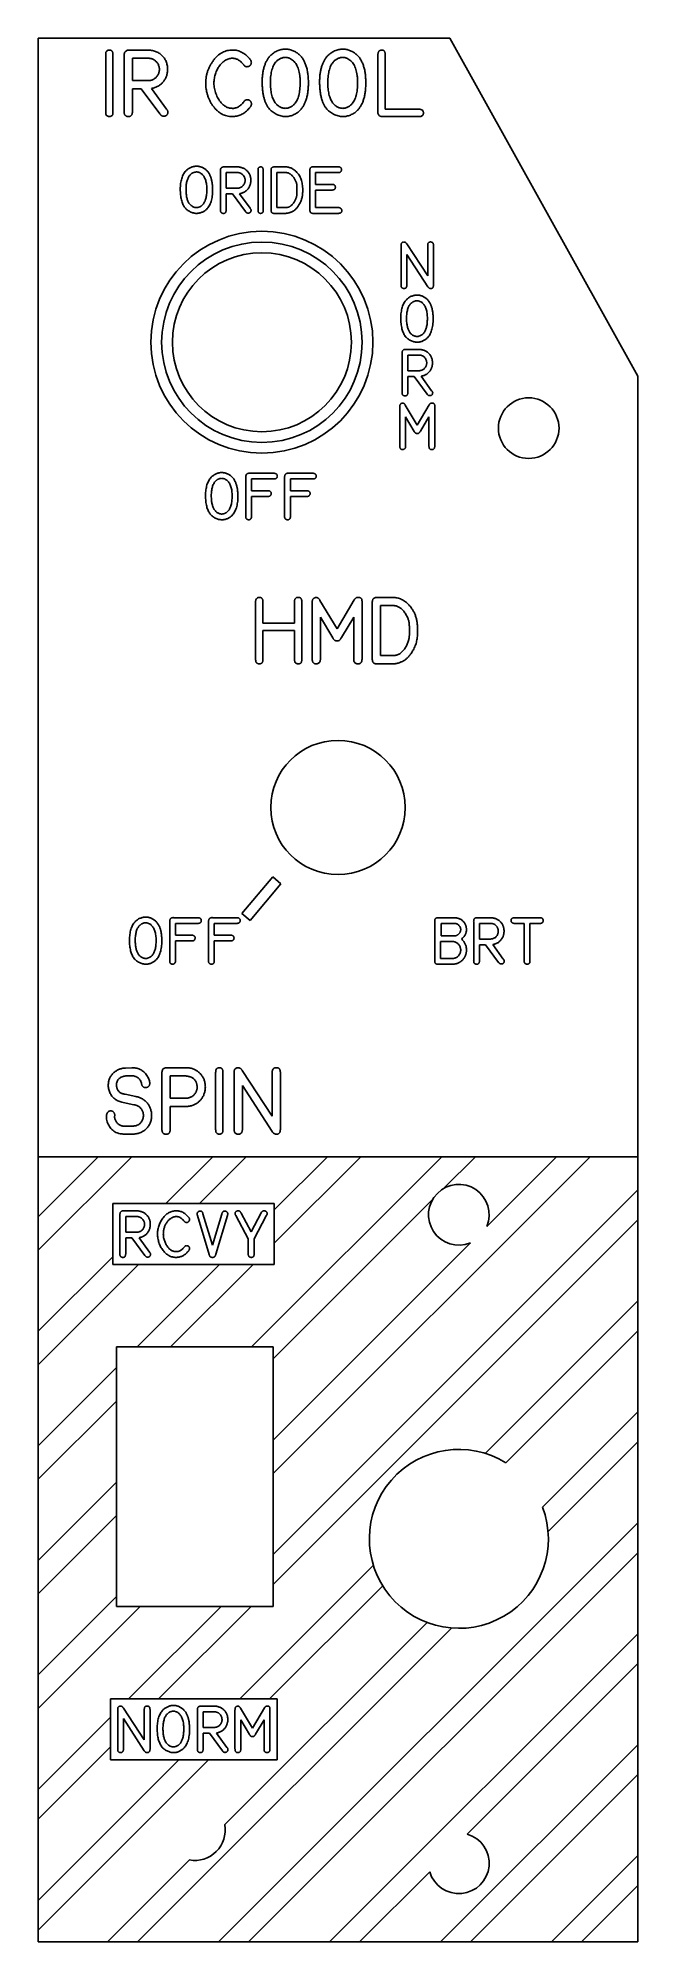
# Model space of a CAD drawing. Header units: inches. Extents: x 0.06 to 1.74, y -1.06 to 4.26.
import ezdxf

# ---------------------------------------------------------------- set-up
doc = ezdxf.new("R2010")
doc.units = ezdxf.units.IN
doc.header["$MEASUREMENT"] = 0

msp = doc.modelspace()

# ---------------------------------------------------------------- linework, layer by layer
at = {"color": 7, "linetype": 'Continuous', "lineweight": 25}
for p, q in [((0.0625, 4.2575), (0.0625, -1.0625)), ((1.2125, 4.2575), (0.0625, 4.2575)), ((1.7375, 3.3125), (1.2125, 4.2575)), ((0.2512, 4.2108), (0.2512, 4.0509)), ((0.2716, 4.0509), (0.2716, 4.2116)), ((0.303, 4.208), (0.303, 4.0544)), ((0.3671, 4.224), (0.3198, 4.224)), ((0.6057, 4.224), (0.6057, 4.224)), ((0.7529, 4.2266), (0.7529, 4.2266)), ((0.9133, 4.2266), (0.9133, 4.2266)), ((1.0115, 4.2116), (1.0115, 4.0519)), ((1.0319, 4.0585), (1.0319, 4.2116)), ((0.3259, 4.2011), (0.368, 4.2011)), ((0.3259, 4.1387), (0.3259, 4.2011)), ((0.366, 4.1387), (0.3259, 4.1387)), ((0.3259, 4.0533), (0.3259, 4.1158)), ((0.3259, 4.1158), (0.3506, 4.1158)), ((0.3506, 4.1158), (0.4026, 4.0455)), ((0.4209, 4.0591), (0.3791, 4.1166)), ((1.1252, 4.0585), (1.0319, 4.0585)), ((1.0244, 4.0382), (1.1232, 4.0382)), ((0.5048, 3.8995), (0.5048, 3.8995)), ((0.5718, 3.8865), (0.5718, 3.7789)), ((0.6167, 3.8977), (0.5836, 3.8977)), ((0.6768, 3.8884), (0.6768, 3.7765)), ((0.691, 3.7766), (0.691, 3.889)), ((0.713, 3.8876), (0.713, 3.7794)), ((0.7502, 3.8977), (0.7234, 3.8977)), ((0.8216, 3.8873), (0.8216, 3.7783)), ((0.8998, 3.8977), (0.8322, 3.8977)), ((0.5878, 3.8817), (0.6173, 3.8817)), ((0.5878, 3.838), (0.5878, 3.8817)), ((0.6159, 3.838), (0.5878, 3.838)), ((0.729, 3.8817), (0.7508, 3.8817)), ((0.729, 3.7837), (0.729, 3.8817)), ((0.8376, 3.8488), (0.8376, 3.8817)), ((0.8376, 3.8817), (0.899, 3.8817)), ((0.8826, 3.8488), (0.8376, 3.8488)), ((0.8376, 3.7837), (0.8376, 3.8328)), ((0.8376, 3.8328), (0.8818, 3.8328)), ((0.5878, 3.7782), (0.5878, 3.8219)), ((0.5878, 3.8219), (0.6051, 3.8219)), ((0.6051, 3.8219), (0.6415, 3.7727)), ((0.6543, 3.7822), (0.625, 3.8225)), ((0.7506, 3.7837), (0.729, 3.7837)), ((0.9, 3.7837), (0.8376, 3.7837)), ((0.723, 3.7676), (0.7506, 3.7676)), ((0.8318, 3.7676), (0.899, 3.7676)), ((1.0763, 3.6777), (1.0763, 3.5681)), ((1.1505, 3.5929), (1.0921, 3.6822)), ((1.1505, 3.6773), (1.1505, 3.5929)), ((1.1666, 3.5667), (1.1666, 3.678)), ((1.0923, 3.5669), (1.0923, 3.6526)), ((1.0923, 3.6526), (1.1505, 3.5628)), ((1.1206, 3.5395), (1.1206, 3.5395)), ((1.079, 3.3765), (1.079, 3.2689)), ((1.1239, 3.3877), (1.0908, 3.3877)), ((1.095, 3.3717), (1.1245, 3.3717)), ((1.095, 3.328), (1.095, 3.3717)), ((1.1231, 3.328), (1.095, 3.328)), ((1.095, 3.2682), (1.095, 3.3119)), ((1.095, 3.3119), (1.1124, 3.3119)), ((1.1124, 3.3119), (1.1487, 3.2627)), ((1.1615, 3.2722), (1.1323, 3.3125)), ((1.7375, -1.0625), (1.7375, 3.3125)), ((1.0726, 3.2271), (1.0726, 3.1182)), ((1.1214, 3.1763), (1.0879, 3.2318)), ((1.0887, 3.1179), (1.0887, 3.199)), ((1.0887, 3.199), (1.113, 3.1583)), ((1.1549, 3.2326), (1.1214, 3.1763)), ((1.1302, 3.1593), (1.1541, 3.199)), ((1.1541, 3.199), (1.1541, 3.1175)), ((1.1702, 3.1165), (1.1702, 3.2292)), ((0.5754, 3.0433), (0.5754, 3.0433)), ((0.7202, 3.0415), (0.6538, 3.0415)), ((0.8288, 3.0415), (0.7624, 3.0415)), ((0.6424, 3.0306), (0.6424, 2.922)), ((0.6584, 2.9927), (0.6584, 3.0255)), ((0.6584, 3.0255), (0.7202, 3.0255)), ((0.7024, 2.9927), (0.6584, 2.9927)), ((0.751, 3.0306), (0.751, 2.922)), ((0.767, 2.9927), (0.767, 3.0255)), ((0.767, 3.0255), (0.8288, 3.0255)), ((0.811, 2.9927), (0.767, 2.9927)), ((0.6584, 2.922), (0.6584, 2.9766)), ((0.6584, 2.9766), (0.7018, 2.9766)), ((0.767, 2.922), (0.767, 2.9766)), ((0.767, 2.9766), (0.8104, 2.9766)), ((0.67, 2.6812), (0.67, 2.5216)), ((0.6904, 2.6223), (0.6904, 2.6818)), ((0.7786, 2.683), (0.7786, 2.6223)), ((0.799, 2.5224), (0.799, 2.6818)), ((0.8278, 2.6796), (0.8278, 2.524)), ((0.8974, 2.6069), (0.8496, 2.6863)), ((0.9453, 2.6873), (0.8974, 2.6069)), ((0.9671, 2.5215), (0.9671, 2.6825)), ((0.9958, 2.6802), (0.9958, 2.5257)), ((1.0491, 2.6947), (1.0108, 2.6947)), ((1.0188, 2.6717), (1.0499, 2.6717)), ((1.0188, 2.5318), (1.0188, 2.6717)), ((0.7786, 2.6223), (0.6904, 2.6223)), ((0.8507, 2.5234), (0.8507, 2.6393)), ((0.8507, 2.6393), (0.8854, 2.5813)), ((0.91, 2.5827), (0.9441, 2.6393)), ((0.9441, 2.6393), (0.9441, 2.5229)), ((0.6904, 2.5216), (0.6904, 2.6019)), ((0.6904, 2.6019), (0.7786, 2.6019)), ((0.7786, 2.6019), (0.7786, 2.5227)), ((1.0102, 2.5088), (1.0496, 2.5088)), ((1.0497, 2.5318), (1.0188, 2.5318)), ((0.7177, 1.9135), (0.6318, 1.8112)), ((0.6548, 1.792), (0.7406, 1.8942)), ((0.7406, 1.8942), (0.7177, 1.9135)), ((0.6318, 1.8112), (0.6548, 1.792)), ((0.363, 1.8014), (0.363, 1.8014)), ((0.43, 1.7887), (0.43, 1.6801)), ((0.5078, 1.7996), (0.4414, 1.7996)), ((0.446, 1.7508), (0.446, 1.7836)), ((0.446, 1.7836), (0.5078, 1.7836)), ((0.5386, 1.7887), (0.5386, 1.6801)), ((0.6164, 1.7996), (0.55, 1.7996)), ((0.5546, 1.7508), (0.5546, 1.7836)), ((0.5546, 1.7836), (0.6164, 1.7836)), ((1.1701, 1.7898), (1.1701, 1.6798)), ((1.2241, 1.7996), (1.1801, 1.7996)), ((1.1877, 1.7489), (1.1877, 1.7836)), ((1.1877, 1.7836), (1.2223, 1.7836)), ((1.2789, 1.7884), (1.2789, 1.6808)), ((1.3238, 1.7996), (1.2907, 1.7996)), ((1.2949, 1.7836), (1.3244, 1.7836)), ((1.2949, 1.7399), (1.2949, 1.7836)), ((1.3937, 1.7836), (1.4201, 1.7836)), ((1.4629, 1.7996), (1.3946, 1.7996)), ((1.4201, 1.7836), (1.4201, 1.6804)), ((1.4361, 1.6794), (1.4361, 1.7836)), ((1.4361, 1.7836), (1.4623, 1.7836)), ((0.49, 1.7508), (0.446, 1.7508)), ((0.446, 1.6801), (0.446, 1.7347)), ((0.446, 1.7347), (0.4894, 1.7347)), ((0.5986, 1.7508), (0.5546, 1.7508)), ((0.5546, 1.6801), (0.5546, 1.7347)), ((0.5546, 1.7347), (0.598, 1.7347)), ((1.1863, 1.6856), (1.1863, 1.7329)), ((1.1863, 1.7329), (1.218, 1.7329)), ((1.2227, 1.7489), (1.1877, 1.7489)), ((1.323, 1.7399), (1.2949, 1.7399)), ((1.2949, 1.6801), (1.2949, 1.7238)), ((1.2949, 1.7238), (1.3122, 1.7238)), ((1.3122, 1.7238), (1.3486, 1.6747)), ((1.3614, 1.6841), (1.3321, 1.7244)), ((1.1803, 1.6695), (1.2165, 1.6695)), ((1.2163, 1.6856), (1.1863, 1.6856)), ((0.3243, 1.3804), (0.3063, 1.3795)), ((0.3079, 1.3573), (0.3218, 1.3576)), ((0.3218, 1.3576), (0.3232, 1.3576)), ((0.326, 1.3804), (0.3243, 1.3804)), ((0.4084, 1.3635), (0.4084, 1.2074)), ((0.4724, 1.3804), (0.4269, 1.3804)), ((0.4313, 1.3574), (0.4715, 1.3574)), ((0.4313, 1.295), (0.4313, 1.3574)), ((0.5583, 1.3671), (0.5583, 1.2073)), ((0.5787, 1.2073), (0.5787, 1.3679)), ((0.6101, 1.366), (0.6101, 1.2095)), ((0.7161, 1.245), (0.6327, 1.3724)), ((0.633, 1.2078), (0.633, 1.3302)), ((0.633, 1.3302), (0.7161, 1.2019)), ((0.7161, 1.3655), (0.7161, 1.245)), ((0.739, 1.2075), (0.739, 1.3665)), ((0.2999, 1.2834), (0.33, 1.277)), ((0.3357, 1.3), (0.3055, 1.3061)), ((0.4733, 1.295), (0.4313, 1.295)), ((0.2764, 1.2457), (0.2764, 1.248)), ((0.4313, 1.2091), (0.4313, 1.2721)), ((0.4313, 1.2721), (0.471, 1.2721)), ((0.3064, 1.1945), (0.3245, 1.1945)), ((0.3233, 1.217), (0.3066, 1.217)), ((0.3239, 1.1316), (0.0625, 0.8702)), ((0.0625, 0.9637), (0.2304, 1.1316)), ((1.7375, 1.1316), (0.0625, 1.1316)), ((0.4193, 1.0005), (0.5504, 1.1316)), ((0.6439, 1.1316), (0.5128, 1.0005)), ((0.6588, 0.6), (1.1904, 1.1316)), ((1.6039, 1.1316), (0.7188, 0.2464)), ((0.7221, 0.9833), (0.8704, 1.1316)), ((0.9639, 1.1316), (0.7221, 0.8898)), ((1.2839, 1.1316), (1.1949, 1.0425)), ((1.3159, 0.9371), (1.5104, 1.1316)), ((0.7188, 0.02), (1.7375, 1.0387)), ((1.1642, 1.0119), (0.7188, 0.5664)), ((0.271, 0.8304), (0.271, 1.0005)), ((0.271, 1.0005), (0.7221, 1.0005)), ((0.291, 0.9692), (0.291, 0.8617)), ((0.3359, 0.9805), (0.3028, 0.9805)), ((0.3071, 0.9207), (0.3071, 0.9644)), ((0.3071, 0.9644), (0.3365, 0.9644)), ((0.4487, 0.9805), (0.4487, 0.9805)), ((0.5075, 0.967), (0.54, 0.8586)), ((0.5493, 0.8841), (0.5229, 0.9722)), ((0.5755, 0.9715), (0.5493, 0.8841)), ((0.5591, 0.8594), (0.5914, 0.9677)), ((0.6143, 0.9678), (0.6147, 0.967)), ((0.6147, 0.967), (0.6495, 0.9019)), ((0.6574, 0.9216), (0.6295, 0.9741)), ((0.6857, 0.9749), (0.6574, 0.9216)), ((0.6655, 0.9019), (0.6993, 0.9662)), ((0.6993, 0.9662), (0.6997, 0.9668)), ((0.7221, 1.0005), (0.7221, 0.8304)), ((0.3352, 0.9207), (0.3071, 0.9207)), ((0.3071, 0.8609), (0.3071, 0.9047)), ((0.3071, 0.9047), (0.3244, 0.9047)), ((0.3244, 0.9047), (0.3608, 0.8555)), ((0.3736, 0.865), (0.3443, 0.9052)), ((1.7375, 0.9552), (0.7188, -0.0636)), ((0.0625, 0.6437), (0.271, 0.8522)), ((0.6495, 0.9019), (0.6495, 0.8595)), ((0.6655, 0.8601), (0.6655, 0.9019)), ((0.7188, 0.34), (1.2697, 0.8909)), ((0.3427, 0.8304), (0.0625, 0.5502)), ((0.7221, 0.8304), (0.271, 0.8304)), ((0.3388, 0.6), (0.5691, 0.8304)), ((0.6627, 0.8304), (0.4323, 0.6)), ((1.3114, 0.3026), (1.7375, 0.7287)), ((1.7375, 0.6452), (1.3688, 0.2765)), ((0.2812, 0.6), (0.2812, -0.125)), ((0.7188, 0.6), (0.2812, 0.6)), ((0.7188, -0.125), (0.7188, 0.6)), ((0.0625, 0.3237), (0.2812, 0.5425)), ((0.2812, 0.4489), (0.0625, 0.2302)), ((1.4712, 0.1525), (1.7375, 0.4187)), ((1.7375, 0.3352), (1.4867, 0.0843)), ((0.0625, 0.0037), (0.2812, 0.2225)), ((0.2812, 0.1289), (0.0625, -0.0898)), ((0.5663, -1.0625), (1.7375, 0.1087)), ((1.7375, 0.0252), (0.6498, -1.0625)), ((0.6254, -0.3834), (0.9987, -0.0101)), ((0.0625, -0.3163), (0.2812, -0.0975)), ((1.0248, -0.0676), (0.7089, -0.3834)), ((0.3473, -0.125), (0.0625, -0.4098)), ((0.2812, -0.125), (0.7188, -0.125)), ((0.3154, -0.3834), (0.5738, -0.125)), ((0.6573, -0.125), (0.3989, -0.3834)), ((1.217, -0.1854), (0.3398, -1.0625)), ((0.5835, -0.7353), (1.1488, -0.17)), ((0.8763, -1.0625), (1.7375, -0.2013)), ((1.7375, -0.2848), (1.261, -0.7613)), ((0.2647, -0.3834), (0.7299, -0.3834)), ((0.2647, -0.5535), (0.2647, -0.3834)), ((0.2847, -0.4135), (0.2847, -0.523)), ((0.3589, -0.4982), (0.3006, -0.409)), ((0.3589, -0.4138), (0.3589, -0.4982)), ((0.375, -0.5244), (0.375, -0.4131)), ((0.4404, -0.4016), (0.4404, -0.4016)), ((0.5074, -0.4147), (0.5074, -0.5222)), ((0.5523, -0.4034), (0.5192, -0.4034)), ((0.5234, -0.4632), (0.5234, -0.4195)), ((0.5234, -0.4195), (0.5529, -0.4195)), ((0.6123, -0.414), (0.6123, -0.5229)), ((0.6611, -0.4648), (0.6276, -0.4093)), ((0.6946, -0.4086), (0.6611, -0.4648)), ((0.7099, -0.5246), (0.7099, -0.4119)), ((0.7299, -0.3834), (0.7299, -0.5535)), ((0.0625, -0.6363), (0.2647, -0.4341)), ((0.3008, -0.5242), (0.3008, -0.4385)), ((0.3008, -0.4385), (0.3589, -0.5284)), ((0.5515, -0.4632), (0.5234, -0.4632)), ((0.5899, -0.5189), (0.5606, -0.4787)), ((0.6284, -0.5233), (0.6284, -0.4422)), ((0.6284, -0.4422), (0.6527, -0.4828)), ((0.6699, -0.4818), (0.6938, -0.4422)), ((0.6938, -0.4422), (0.6938, -0.5237)), ((0.2647, -0.5176), (0.0625, -0.7198)), ((0.5234, -0.523), (0.5234, -0.4792)), ((0.5234, -0.4792), (0.5407, -0.4792)), ((0.5407, -0.4792), (0.5771, -0.5284)), ((1.1863, -1.0625), (1.7375, -0.5113)), ((0.0625, -0.9463), (0.4553, -0.5535)), ((0.5388, -0.5535), (0.0625, -1.0298)), ((0.7299, -0.5535), (0.2647, -0.5535)), ((1.7375, -0.5948), (1.2698, -1.0625)), ((0.2563, -1.0625), (0.4853, -0.8335)), ((1.4963, -1.0625), (1.7375, -0.8213)), ((1.1561, -0.8662), (0.9598, -1.0625)), ((1.7375, -0.9048), (1.5798, -1.0625)), ((0.0625, -1.0625), (1.7375, -1.0625))]:
    msp.add_line(p, q, dxfattribs=at)
for centre, radius in [((0.6875, 3.4075), 0.31), ((0.6875, 3.4075), 0.28), ((0.6875, 3.4075), 0.25), ((1.4325, 3.1675), 0.0847), ((0.9, 2.1075), 0.1875)]:
    msp.add_circle(centre, radius, dxfattribs=at)
for centre, radius, start, end in [((1.2375, 0.9693), 0.0848, 337.6798, 292.3202), ((1.2375, 0.0638), 0.25, 58.3062, 20.7721), ((0.5, -0.75), 0.0848, 260.0279, 9.9721), ((1.2375, -0.8427), 0.0848, 196.1282, 73.8718)]:
    msp.add_arc(centre, radius, start, end, dxfattribs=at)
for points, knots in [([(0.2526, 4.2194), (0.2523, 4.219), (0.2519, 4.2181), (0.2514, 4.2163), (0.2513, 4.2138), (0.2513, 4.2119), (0.2512, 4.2108)], [0, 0, 0, 0, 0.17074, 0.353681, 0.613671, 1, 1, 1, 1]), ([(0.2616, 4.224), (0.2607, 4.224), (0.259, 4.2239), (0.2565, 4.2229), (0.2543, 4.2215), (0.2532, 4.2201), (0.2526, 4.2194)], [0, 0, 0, 0, 0.252822, 0.495908, 0.737887, 1, 1, 1, 1]), ([(0.2716, 4.2116), (0.2716, 4.2126), (0.2715, 4.2144), (0.271, 4.217), (0.2703, 4.2193), (0.2692, 4.2211), (0.2677, 4.2225), (0.266, 4.2235), (0.2639, 4.224), (0.2624, 4.224), (0.2616, 4.224)], [0, 0, 0, 0, 0.162458, 0.305977, 0.430072, 0.545023, 0.649455, 0.757993, 0.87186, 1, 1, 1, 1]), ([(0.3198, 4.224), (0.3184, 4.2241), (0.3158, 4.2241), (0.3122, 4.2235), (0.3091, 4.2223), (0.3066, 4.2205), (0.3047, 4.2181), (0.3035, 4.2152), (0.3029, 4.2117), (0.3029, 4.2093), (0.303, 4.208)], [0, 0, 0, 0, 0.152563, 0.285872, 0.403042, 0.511865, 0.618926, 0.7312, 0.856993, 1, 1, 1, 1]), ([(0.4242, 4.1705), (0.4241, 4.1725), (0.4239, 4.1763), (0.4231, 4.1819), (0.4218, 4.1871), (0.42, 4.1921), (0.4178, 4.1968), (0.4151, 4.2012), (0.4119, 4.2053), (0.4082, 4.2091), (0.4042, 4.2126), (0.3998, 4.2156), (0.3951, 4.2181), (0.3901, 4.2202), (0.3848, 4.2219), (0.3792, 4.223), (0.3732, 4.2238), (0.3692, 4.224), (0.3671, 4.224)], [0, 0, 0, 0, 0.066973, 0.130798, 0.192516, 0.252737, 0.311919, 0.370508, 0.42962, 0.489933, 0.550435, 0.610788, 0.671641, 0.733202, 0.796041, 0.861499, 0.929372, 1, 1, 1, 1]), ([(0.6057, 4.224), (0.6032, 4.224), (0.5982, 4.2238), (0.5909, 4.2225), (0.584, 4.2205), (0.5773, 4.2176), (0.5709, 4.2139), (0.5649, 4.2094), (0.5592, 4.2041), (0.5558, 4.2001), (0.5541, 4.198)], [0, 0, 0, 0, 0.125938, 0.248242, 0.369135, 0.489295, 0.610997, 0.735662, 0.864404, 1, 1, 1, 1]), ([(0.6529, 4.2), (0.6512, 4.2019), (0.6479, 4.2056), (0.6424, 4.2105), (0.6368, 4.2147), (0.6309, 4.2181), (0.6249, 4.2208), (0.6187, 4.2227), (0.6123, 4.2239), (0.6079, 4.224), (0.6057, 4.224)], [0, 0, 0, 0, 0.140987, 0.274771, 0.402439, 0.525094, 0.644679, 0.762579, 0.880267, 1, 1, 1, 1]), ([(0.7104, 4.208), (0.7087, 4.2059), (0.7051, 4.2016), (0.7006, 4.1942), (0.6968, 4.1861), (0.6937, 4.1772), (0.6913, 4.1676), (0.6895, 4.1573), (0.6885, 4.1463), (0.6884, 4.1387), (0.6883, 4.1349)], [0, 0, 0, 0, 0.105705, 0.215134, 0.329018, 0.449631, 0.576639, 0.710541, 0.851416, 1, 1, 1, 1]), ([(0.7529, 4.2266), (0.751, 4.2265), (0.7473, 4.2264), (0.7416, 4.2254), (0.7359, 4.2237), (0.7302, 4.2216), (0.7248, 4.2188), (0.7196, 4.2157), (0.7148, 4.2121), (0.7119, 4.2094), (0.7104, 4.208)], [0, 0, 0, 0, 0.118093, 0.238947, 0.362831, 0.491295, 0.621428, 0.748963, 0.874716, 1, 1, 1, 1]), ([(0.7278, 4.1923), (0.7286, 4.1931), (0.7303, 4.1947), (0.7331, 4.1969), (0.7362, 4.1988), (0.7396, 4.2005), (0.743, 4.2018), (0.7464, 4.2029), (0.7497, 4.2035), (0.7519, 4.2036), (0.7529, 4.2037)], [0, 0, 0, 0, 0.1233718, 0.2488697, 0.3785628, 0.5115228, 0.6437045, 0.7676051, 0.8867564, 0.9996268, 0.9996268, 0.9996268, 0.9996268]), ([(0.7899, 4.2129), (0.7885, 4.2139), (0.7858, 4.216), (0.7814, 4.2187), (0.7769, 4.2211), (0.7722, 4.223), (0.7674, 4.2246), (0.7626, 4.2258), (0.7578, 4.2265), (0.7545, 4.2266), (0.7529, 4.2266)], [0, 0, 0, 0, 0.128897, 0.256024, 0.383031, 0.510763, 0.636864, 0.759967, 0.880017, 1, 1, 1, 1]), ([(0.7529, 4.2037), (0.7539, 4.2036), (0.7558, 4.2035), (0.7587, 4.203), (0.7617, 4.2022), (0.7657, 4.2007), (0.7704, 4.1982), (0.7737, 4.1956), (0.7753, 4.1943)], [0.0003825, 0.0003825, 0.0003825, 0.0003825, 0.1152659, 0.2343175, 0.3582089, 0.4887804, 0.7484984, 1, 1, 1, 1]), ([(0.8173, 4.1317), (0.8173, 4.1341), (0.8172, 4.1387), (0.8169, 4.1456), (0.8165, 4.1521), (0.8156, 4.1584), (0.8148, 4.1645), (0.8136, 4.1702), (0.8122, 4.1757), (0.8106, 4.1809), (0.8088, 4.1859), (0.8067, 4.1905), (0.8045, 4.195), (0.802, 4.1991), (0.7993, 4.203), (0.7964, 4.2066), (0.7933, 4.2099), (0.791, 4.2119), (0.7899, 4.2129)], [0, 0, 0, 0, 0.080431, 0.157744, 0.231975, 0.303788, 0.372682, 0.438911, 0.50297, 0.564688, 0.624109, 0.681595, 0.737386, 0.791932, 0.845168, 0.897479, 0.948881, 1, 1, 1, 1]), ([(0.8708, 4.208), (0.869, 4.2059), (0.8654, 4.2016), (0.861, 4.1942), (0.8571, 4.1861), (0.8541, 4.1772), (0.8517, 4.1676), (0.8499, 4.1573), (0.8488, 4.1463), (0.8487, 4.1387), (0.8486, 4.1349)], [0, 0, 0, 0, 0.105705, 0.215134, 0.329018, 0.449631, 0.576639, 0.710541, 0.851416, 1, 1, 1, 1]), ([(0.9133, 4.2266), (0.9114, 4.2265), (0.9076, 4.2264), (0.9019, 4.2254), (0.8963, 4.2237), (0.8906, 4.2216), (0.8851, 4.2188), (0.8799, 4.2157), (0.8751, 4.2121), (0.8722, 4.2094), (0.8708, 4.208)], [0, 0, 0, 0, 0.118093, 0.238947, 0.362831, 0.491295, 0.621428, 0.748963, 0.874716, 1, 1, 1, 1]), ([(0.8881, 4.1923), (0.8889, 4.1931), (0.8906, 4.1947), (0.8935, 4.1969), (0.8966, 4.1988), (0.8999, 4.2005), (0.9033, 4.2018), (0.9067, 4.2029), (0.91, 4.2035), (0.9122, 4.2036), (0.9133, 4.2037)], [0, 0, 0, 0, 0.1233718, 0.2488697, 0.3785628, 0.5115228, 0.6437045, 0.7676051, 0.8867564, 0.9996268, 0.9996268, 0.9996268, 0.9996268]), ([(0.9502, 4.2129), (0.9488, 4.2139), (0.9461, 4.216), (0.9418, 4.2187), (0.9372, 4.2211), (0.9325, 4.223), (0.9277, 4.2246), (0.9229, 4.2258), (0.9181, 4.2265), (0.9149, 4.2266), (0.9133, 4.2266)], [0, 0, 0, 0, 0.128897, 0.256024, 0.383031, 0.510763, 0.636864, 0.759967, 0.880017, 1, 1, 1, 1]), ([(0.9133, 4.2037), (0.9142, 4.2036), (0.9161, 4.2035), (0.9191, 4.203), (0.922, 4.2022), (0.926, 4.2007), (0.9308, 4.1982), (0.934, 4.1956), (0.9357, 4.1943)], [0.0003825, 0.0003825, 0.0003825, 0.0003825, 0.1152659, 0.2343175, 0.3582089, 0.4887804, 0.7484984, 1, 1, 1, 1]), ([(0.9776, 4.1317), (0.9776, 4.1341), (0.9776, 4.1387), (0.9772, 4.1456), (0.9768, 4.1521), (0.976, 4.1584), (0.9751, 4.1645), (0.9739, 4.1702), (0.9725, 4.1757), (0.9709, 4.1809), (0.9691, 4.1859), (0.967, 4.1905), (0.9648, 4.195), (0.9623, 4.1991), (0.9597, 4.203), (0.9567, 4.2066), (0.9536, 4.2099), (0.9513, 4.2119), (0.9502, 4.2129)], [0, 0, 0, 0, 0.080431, 0.157744, 0.231975, 0.303788, 0.372682, 0.438911, 0.50297, 0.564688, 0.624109, 0.681595, 0.737386, 0.791932, 0.845168, 0.897479, 0.948881, 1, 1, 1, 1]), ([(1.0218, 4.224), (1.021, 4.224), (1.0195, 4.2239), (1.0174, 4.2233), (1.0157, 4.2223), (1.0142, 4.2209), (1.0131, 4.2191), (1.0123, 4.2169), (1.0117, 4.2144), (1.0116, 4.2126), (1.0115, 4.2116)], [0, 0, 0, 0, 0.126969, 0.242804, 0.351264, 0.461144, 0.575007, 0.698636, 0.839678, 1, 1, 1, 1]), ([(1.0319, 4.2116), (1.0319, 4.2125), (1.0318, 4.2144), (1.0313, 4.217), (1.0305, 4.2192), (1.0294, 4.221), (1.0279, 4.2224), (1.0261, 4.2234), (1.024, 4.2239), (1.0226, 4.224), (1.0218, 4.224)], [0, 0, 0, 0, 0.161148, 0.30262, 0.427582, 0.540774, 0.648414, 0.757043, 0.871582, 1, 1, 1, 1]), ([(0.368, 4.2011), (0.3696, 4.2011), (0.3725, 4.201), (0.3765, 4.2007), (0.38, 4.1998), (0.382, 4.199), (0.3831, 4.1985)], [0, 0, 0, 0, 0.316721, 0.566805, 0.782691, 1, 1, 1, 1]), ([(0.3791, 4.1166), (0.3807, 4.1169), (0.3841, 4.1176), (0.3888, 4.1191), (0.3933, 4.1209), (0.3976, 4.123), (0.4015, 4.1255), (0.4053, 4.1283), (0.4087, 4.1314), (0.4119, 4.1349), (0.4147, 4.1386), (0.4172, 4.1425), (0.4193, 4.1467), (0.421, 4.151), (0.4224, 4.1556), (0.4234, 4.1604), (0.424, 4.1654), (0.4241, 4.1688), (0.4242, 4.1705)], [0, 0, 0, 0, 0.067307, 0.132242, 0.195089, 0.256291, 0.317049, 0.37758, 0.437947, 0.499058, 0.559905, 0.6205, 0.681231, 0.741734, 0.803845, 0.867333, 0.932553, 1, 1, 1, 1]), ([(0.3831, 4.1985), (0.3844, 4.1978), (0.387, 4.1965), (0.3905, 4.1938), (0.3936, 4.1907), (0.3963, 4.1871), (0.3984, 4.1832), (0.4, 4.1791), (0.401, 4.1747), (0.4012, 4.1717), (0.4012, 4.1702)], [0, 0, 0, 0, 0.125938, 0.24876, 0.372828, 0.498156, 0.624094, 0.747043, 0.871982, 1, 1, 1, 1]), ([(0.4012, 4.1702), (0.4012, 4.1687), (0.401, 4.1657), (0.4001, 4.1614), (0.3987, 4.1573), (0.3966, 4.1534), (0.3941, 4.1499), (0.3911, 4.1467), (0.3877, 4.144), (0.3852, 4.1426), (0.3839, 4.1419)], [0, 0, 0, 0, 0.1297662, 0.2548791, 0.378796, 0.5038876, 0.6289632, 0.7515854, 0.8741367, 1, 1, 1, 1]), ([(0.5541, 4.198), (0.5523, 4.1956), (0.5487, 4.1907), (0.544, 4.183), (0.54, 4.175), (0.5366, 4.1668), (0.5339, 4.1584), (0.532, 4.1499), (0.5308, 4.1413), (0.5306, 4.1355), (0.5305, 4.1326)], [0, 0, 0, 0, 0.12811, 0.255289, 0.381248, 0.50707, 0.63174, 0.755364, 0.877608, 1, 1, 1, 1]), ([(0.5535, 4.1315), (0.5536, 4.1338), (0.5538, 4.1384), (0.5547, 4.1451), (0.5559, 4.1516), (0.5577, 4.1578), (0.5599, 4.1638), (0.5625, 4.1695), (0.5656, 4.1749), (0.5691, 4.18), (0.5729, 4.1848), (0.5769, 4.1889), (0.5811, 4.1925), (0.5855, 4.1955), (0.5902, 4.1978), (0.595, 4.1995), (0.6, 4.2007), (0.6034, 4.201), (0.6052, 4.2011)], [0, 0, 0, 0, 0.073667, 0.144798, 0.214163, 0.281725, 0.348698, 0.414316, 0.479805, 0.545598, 0.609668, 0.670696, 0.728337, 0.784106, 0.838289, 0.891679, 0.945306, 1, 1, 1, 1]), ([(0.6052, 4.2011), (0.6065, 4.201), (0.6092, 4.201), (0.6131, 4.2002), (0.617, 4.199), (0.6207, 4.1973), (0.6242, 4.1951), (0.6276, 4.1925), (0.6309, 4.1894), (0.6329, 4.187), (0.6339, 4.1858)], [0, 0, 0, 0, 0.119887, 0.237951, 0.355674, 0.475615, 0.597527, 0.724633, 0.858377, 1, 1, 1, 1]), ([(0.6339, 4.1858), (0.6345, 4.185), (0.6357, 4.1836), (0.6373, 4.1816), (0.6388, 4.1802), (0.6406, 4.1787), (0.6432, 4.1776), (0.6454, 4.1775), (0.6465, 4.1775)], [0, 0, 0, 0, 0.186172, 0.346062, 0.480252, 0.589978, 0.786238, 1, 1, 1, 1]), ([(0.6465, 4.1775), (0.6473, 4.1776), (0.6488, 4.1777), (0.651, 4.1784), (0.653, 4.1795), (0.6547, 4.181), (0.6561, 4.1828), (0.6572, 4.1848), (0.6578, 4.1871), (0.6579, 4.1886), (0.658, 4.1895)], [0, 0, 0, 0, 0.128485, 0.250896, 0.372017, 0.496778, 0.620428, 0.741409, 0.867384, 1, 1, 1, 1]), ([(0.658, 4.1895), (0.6579, 4.1903), (0.6579, 4.192), (0.657, 4.1946), (0.6552, 4.1972), (0.6538, 4.199), (0.6529, 4.2)], [0, 0, 0, 0, 0.214, 0.424662, 0.675215, 1, 1, 1, 1]), ([(0.7112, 4.1343), (0.7113, 4.1375), (0.7114, 4.1437), (0.7122, 4.1527), (0.7135, 4.1611), (0.7154, 4.1689), (0.7177, 4.176), (0.7205, 4.1822), (0.7238, 4.1877), (0.7265, 4.1908), (0.7278, 4.1923)], [0, 0, 0, 0, 0.156015, 0.302721, 0.440716, 0.570083, 0.690884, 0.801727, 0.904106, 1, 1, 1, 1]), ([(0.7753, 4.1943), (0.7769, 4.1927), (0.78, 4.1894), (0.7839, 4.1837), (0.7872, 4.1772), (0.7898, 4.1699), (0.7919, 4.1618), (0.7933, 4.1529), (0.7942, 4.1433), (0.7943, 4.1366), (0.7943, 4.1331)], [0, 0, 0, 0, 0.100871, 0.205152, 0.314772, 0.432547, 0.558901, 0.694635, 0.841464, 1, 1, 1, 1]), ([(0.8716, 4.1343), (0.8716, 4.1375), (0.8717, 4.1437), (0.8726, 4.1527), (0.8739, 4.1611), (0.8757, 4.1689), (0.878, 4.176), (0.8808, 4.1822), (0.8841, 4.1877), (0.8868, 4.1908), (0.8881, 4.1923)], [0, 0, 0, 0, 0.156015, 0.302721, 0.440716, 0.570083, 0.690884, 0.801727, 0.904106, 1, 1, 1, 1]), ([(0.9357, 4.1943), (0.9372, 4.1927), (0.9404, 4.1894), (0.9442, 4.1837), (0.9475, 4.1772), (0.9501, 4.1699), (0.9523, 4.1618), (0.9536, 4.1529), (0.9546, 4.1433), (0.9546, 4.1366), (0.9547, 4.1331)], [0, 0, 0, 0, 0.100871, 0.205152, 0.314772, 0.432547, 0.558901, 0.694635, 0.841464, 1, 1, 1, 1]), ([(0.3839, 4.1419), (0.3827, 4.1413), (0.3804, 4.1402), (0.3771, 4.1394), (0.3743, 4.1391), (0.3719, 4.1388), (0.369, 4.1387), (0.367, 4.1387), (0.366, 4.1387)], [0, 0, 0, 0, 0.211517, 0.424706, 0.540005, 0.674698, 0.828583, 1, 1, 1, 1]), ([(0.5305, 4.1326), (0.5306, 4.1296), (0.5307, 4.1235), (0.5319, 4.1145), (0.5336, 4.1057), (0.5361, 4.097), (0.5392, 4.0887), (0.5429, 4.0806), (0.5473, 4.073), (0.5507, 4.0683), (0.5524, 4.0659)], [0, 0, 0, 0, 0.1279675, 0.254496, 0.3802124, 0.506112, 0.6310686, 0.7545952, 0.8772637, 1, 1, 1, 1]), ([(0.5739, 4.0766), (0.5723, 4.0785), (0.5693, 4.0823), (0.5653, 4.0886), (0.5618, 4.0952), (0.5589, 4.1022), (0.5566, 4.1094), (0.5548, 4.1167), (0.5538, 4.1241), (0.5536, 4.129), (0.5535, 4.1315)], [0, 0, 0, 0, 0.123416, 0.246335, 0.371614, 0.499268, 0.627206, 0.752406, 0.876688, 1, 1, 1, 1]), ([(0.6883, 4.1349), (0.6883, 4.1309), (0.6884, 4.1233), (0.6893, 4.1123), (0.6907, 4.102), (0.6926, 4.0924), (0.6952, 4.0836), (0.6983, 4.0755), (0.7019, 4.068), (0.7049, 4.0636), (0.7064, 4.0614)], [0, 0, 0, 0, 0.1531172, 0.297146, 0.4320185, 0.5592173, 0.6787301, 0.7909719, 0.8980083, 1, 1, 1, 1]), ([(0.7247, 4.0768), (0.7236, 4.0785), (0.7213, 4.0819), (0.7185, 4.0876), (0.7162, 4.0938), (0.7144, 4.1006), (0.713, 4.108), (0.7119, 4.1161), (0.7113, 4.125), (0.7113, 4.1311), (0.7112, 4.1343)], [0, 0, 0, 0, 0.100096, 0.204761, 0.314883, 0.431713, 0.556714, 0.693411, 0.840791, 1, 1, 1, 1]), ([(0.7943, 4.1331), (0.7943, 4.1297), (0.7942, 4.1232), (0.7935, 4.1139), (0.7923, 4.1053), (0.7906, 4.0976), (0.7885, 4.0905), (0.7857, 4.0841), (0.7826, 4.0784), (0.78, 4.0751), (0.7787, 4.0734)], [0, 0, 0, 0, 0.161185, 0.309885, 0.446706, 0.572256, 0.688604, 0.79819, 0.901391, 1, 1, 1, 1]), ([(0.7927, 4.0541), (0.7946, 4.0563), (0.7987, 4.0606), (0.8037, 4.0682), (0.808, 4.0766), (0.8114, 4.086), (0.8141, 4.0961), (0.8159, 4.1072), (0.8171, 4.1192), (0.8172, 4.1274), (0.8173, 4.1317)], [0, 0, 0, 0, 0.104917, 0.212948, 0.325254, 0.443443, 0.569143, 0.703178, 0.846557, 1, 1, 1, 1]), ([(0.8486, 4.1349), (0.8487, 4.1309), (0.8488, 4.1233), (0.8496, 4.1123), (0.851, 4.102), (0.8529, 4.0924), (0.8555, 4.0836), (0.8586, 4.0755), (0.8623, 4.068), (0.8653, 4.0636), (0.8667, 4.0614)], [0, 0, 0, 0, 0.1531172, 0.297146, 0.4320185, 0.5592173, 0.6787301, 0.7909719, 0.8980083, 1, 1, 1, 1]), ([(0.885, 4.0768), (0.8839, 4.0785), (0.8816, 4.0819), (0.8789, 4.0876), (0.8766, 4.0938), (0.8747, 4.1006), (0.8733, 4.108), (0.8723, 4.1161), (0.8717, 4.125), (0.8716, 4.1311), (0.8716, 4.1343)], [0, 0, 0, 0, 0.100096, 0.204761, 0.314883, 0.431713, 0.556714, 0.693411, 0.840791, 1, 1, 1, 1]), ([(0.9547, 4.1331), (0.9546, 4.1297), (0.9545, 4.1232), (0.9539, 4.1139), (0.9527, 4.1053), (0.951, 4.0976), (0.9488, 4.0905), (0.9461, 4.0841), (0.9429, 4.0784), (0.9403, 4.0751), (0.939, 4.0734)], [0, 0, 0, 0, 0.161185, 0.309885, 0.446706, 0.572256, 0.688604, 0.79819, 0.901391, 1, 1, 1, 1]), ([(0.953, 4.0541), (0.955, 4.0563), (0.959, 4.0606), (0.964, 4.0682), (0.9683, 4.0766), (0.9717, 4.086), (0.9744, 4.0961), (0.9763, 4.1072), (0.9774, 4.1192), (0.9775, 4.1274), (0.9776, 4.1317)], [0, 0, 0, 0, 0.104917, 0.212948, 0.325254, 0.443443, 0.569143, 0.703178, 0.846557, 1, 1, 1, 1]), ([(0.2512, 4.0509), (0.2513, 4.05), (0.2513, 4.0484), (0.2513, 4.0464), (0.2516, 4.045), (0.2519, 4.0443), (0.252, 4.0439)], [0, 0, 0, 0, 0.403005, 0.651878, 0.824747, 1, 1, 1, 1]), ([(0.252, 4.0439), (0.2525, 4.0431), (0.2534, 4.0414), (0.2558, 4.0397), (0.2585, 4.0384), (0.2606, 4.0383), (0.2616, 4.0382)], [0, 0, 0, 0, 0.232738, 0.479688, 0.740584, 1, 1, 1, 1]), ([(0.2706, 4.0428), (0.2707, 4.0433), (0.2711, 4.0443), (0.2715, 4.046), (0.2716, 4.0483), (0.2716, 4.0499), (0.2716, 4.0509)], [0, 0, 0, 0, 0.1957816, 0.3898565, 0.6392336, 1, 1, 1, 1]), ([(0.303, 4.0544), (0.303, 4.0532), (0.3029, 4.0514), (0.303, 4.0492), (0.303, 4.0477), (0.3032, 4.047), (0.3032, 4.0466)], [0, 0, 0, 0, 0.4302159, 0.6959168, 0.8681232, 1, 1, 1, 1]), ([(0.3032, 4.0466), (0.3034, 4.046), (0.3037, 4.0448), (0.3046, 4.0432), (0.3057, 4.0417), (0.3072, 4.0405), (0.3088, 4.0395), (0.3106, 4.0387), (0.3126, 4.0383), (0.3139, 4.0382), (0.3146, 4.0382)], [0, 0, 0, 0, 0.123366, 0.242353, 0.362472, 0.483883, 0.610359, 0.735567, 0.865265, 1, 1, 1, 1]), ([(0.3146, 4.0382), (0.3155, 4.0382), (0.3172, 4.0382), (0.3196, 4.0388), (0.3216, 4.04), (0.3233, 4.0417), (0.3245, 4.0439), (0.3254, 4.0466), (0.3258, 4.0498), (0.3259, 4.0521), (0.3259, 4.0533)], [0, 0, 0, 0, 0.122837, 0.234702, 0.33802, 0.443195, 0.556426, 0.685775, 0.832502, 1, 1, 1, 1]), ([(0.4026, 4.0455), (0.403, 4.0449), (0.4039, 4.0438), (0.4052, 4.0424), (0.4064, 4.0413), (0.408, 4.0401), (0.4103, 4.0392), (0.4122, 4.0392), (0.4133, 4.0391)], [0, 0, 0, 0, 0.167316, 0.314257, 0.44369, 0.554631, 0.763519, 1, 1, 1, 1]), ([(0.4133, 4.0391), (0.4141, 4.0392), (0.4157, 4.0393), (0.4179, 4.0399), (0.4199, 4.0409), (0.4216, 4.0422), (0.4231, 4.0439), (0.4242, 4.0458), (0.4249, 4.0479), (0.425, 4.0494), (0.425, 4.0502)], [0, 0, 0, 0, 0.135646, 0.261721, 0.384461, 0.506394, 0.629134, 0.747998, 0.871067, 1, 1, 1, 1]), ([(0.422, 4.0577), (0.4217, 4.0579), (0.4213, 4.0583), (0.421, 4.0589), (0.4209, 4.0591)], [0, 0, 0, 0, 0.599388, 1, 1, 1, 1]), ([(0.425, 4.0502), (0.425, 4.0508), (0.4249, 4.0521), (0.4244, 4.054), (0.4234, 4.0559), (0.4225, 4.0571), (0.422, 4.0577)], [0, 0, 0, 0, 0.2263142, 0.4653287, 0.7196343, 1, 1, 1, 1]), ([(0.5524, 4.0659), (0.5542, 4.0637), (0.5577, 4.0594), (0.5635, 4.0537), (0.5696, 4.0489), (0.5759, 4.0449), (0.5827, 4.0419), (0.5896, 4.0397), (0.5969, 4.0384), (0.6019, 4.0382), (0.6044, 4.0382)], [0, 0, 0, 0, 0.13924, 0.271457, 0.397548, 0.519474, 0.638345, 0.75745, 0.876936, 1, 1, 1, 1]), ([(0.6057, 4.0611), (0.6042, 4.0612), (0.6012, 4.0612), (0.5968, 4.0619), (0.5926, 4.0631), (0.5885, 4.0648), (0.5846, 4.067), (0.5808, 4.0697), (0.5772, 4.0729), (0.575, 4.0753), (0.5739, 4.0766)], [0, 0, 0, 0, 0.123723, 0.244377, 0.364591, 0.483864, 0.60638, 0.731979, 0.862579, 1, 1, 1, 1]), ([(0.6044, 4.0382), (0.6065, 4.0382), (0.6108, 4.0384), (0.617, 4.0394), (0.623, 4.0409), (0.6288, 4.0432), (0.6343, 4.046), (0.6396, 4.0496), (0.6446, 4.0537), (0.6477, 4.0568), (0.6493, 4.0584)], [0, 0, 0, 0, 0.126861, 0.251018, 0.372938, 0.493501, 0.616055, 0.740221, 0.867619, 1, 1, 1, 1]), ([(0.6367, 4.0793), (0.6356, 4.0779), (0.6333, 4.0751), (0.6297, 4.0713), (0.6259, 4.0681), (0.6221, 4.0655), (0.6181, 4.0635), (0.6141, 4.0621), (0.6099, 4.0612), (0.6071, 4.0611), (0.6057, 4.0611)], [0, 0, 0, 0, 0.149797, 0.2897319, 0.4216727, 0.5440276, 0.6615327, 0.7760905, 0.8874187, 1, 1, 1, 1]), ([(0.6471, 4.085), (0.646, 4.0849), (0.644, 4.0849), (0.6412, 4.0839), (0.6387, 4.082), (0.6374, 4.0803), (0.6367, 4.0793)], [0, 0, 0, 0, 0.259798, 0.482573, 0.716463, 1, 1, 1, 1]), ([(0.6583, 4.0732), (0.6582, 4.0741), (0.6581, 4.0757), (0.6575, 4.078), (0.6565, 4.08), (0.6551, 4.0817), (0.6535, 4.0832), (0.6515, 4.0842), (0.6494, 4.0848), (0.6479, 4.0849), (0.6471, 4.085)], [0, 0, 0, 0, 0.14089, 0.267807, 0.392259, 0.511172, 0.631184, 0.749701, 0.870187, 1, 1, 1, 1]), ([(0.6493, 4.0584), (0.6501, 4.0592), (0.6516, 4.0609), (0.6536, 4.0632), (0.6552, 4.0652), (0.6567, 4.0675), (0.658, 4.0701), (0.6582, 4.0722), (0.6583, 4.0732)], [0, 0, 0, 0, 0.2003381, 0.3718811, 0.5184032, 0.6386675, 0.8337768, 1, 1, 1, 1]), ([(0.7064, 4.0614), (0.7078, 4.0598), (0.7107, 4.0565), (0.7158, 4.0521), (0.7214, 4.0482), (0.7275, 4.0447), (0.7339, 4.0419), (0.7404, 4.0398), (0.747, 4.0385), (0.7513, 4.0383), (0.7535, 4.0382)], [0, 0, 0, 0, 0.121092, 0.243919, 0.369915, 0.501016, 0.631465, 0.757614, 0.879349, 1, 1, 1, 1]), ([(0.7529, 4.0611), (0.7516, 4.0612), (0.749, 4.0613), (0.7452, 4.0622), (0.7413, 4.0635), (0.7375, 4.0654), (0.7338, 4.0677), (0.7305, 4.0704), (0.7274, 4.0734), (0.7256, 4.0757), (0.7247, 4.0768)], [0, 0, 0, 0, 0.1163714, 0.2336485, 0.3551366, 0.4826437, 0.6123577, 0.7404586, 0.8694449, 1, 1, 1, 1]), ([(0.7787, 4.0734), (0.7778, 4.0726), (0.7761, 4.0708), (0.7732, 4.0685), (0.77, 4.0663), (0.7667, 4.0646), (0.7632, 4.063), (0.7598, 4.062), (0.7564, 4.0613), (0.7541, 4.0612), (0.7529, 4.0611)], [0, 0, 0, 0, 0.125943, 0.253592, 0.381875, 0.513444, 0.642703, 0.765426, 0.885106, 1, 1, 1, 1]), ([(0.7535, 4.0382), (0.7552, 4.0382), (0.7587, 4.0384), (0.7639, 4.0392), (0.7691, 4.0406), (0.7743, 4.0424), (0.7793, 4.0447), (0.7841, 4.0475), (0.7886, 4.0505), (0.7913, 4.0529), (0.7927, 4.0541)], [0, 0, 0, 0, 0.119017, 0.240186, 0.364724, 0.492817, 0.622161, 0.748262, 0.874612, 1, 1, 1, 1]), ([(0.8667, 4.0614), (0.8682, 4.0598), (0.871, 4.0565), (0.8761, 4.0521), (0.8817, 4.0482), (0.8878, 4.0447), (0.8942, 4.0419), (0.9008, 4.0398), (0.9073, 4.0385), (0.9117, 4.0383), (0.9138, 4.0382)], [0, 0, 0, 0, 0.121092, 0.243919, 0.369915, 0.501016, 0.631465, 0.757614, 0.879349, 1, 1, 1, 1]), ([(0.9133, 4.0611), (0.912, 4.0612), (0.9094, 4.0613), (0.9055, 4.0622), (0.9016, 4.0635), (0.8978, 4.0654), (0.8942, 4.0677), (0.8908, 4.0704), (0.8877, 4.0734), (0.8859, 4.0757), (0.885, 4.0768)], [0, 0, 0, 0, 0.1163714, 0.2336485, 0.3551366, 0.4826437, 0.6123577, 0.7404586, 0.8694449, 1, 1, 1, 1]), ([(0.939, 4.0734), (0.9382, 4.0726), (0.9364, 4.0708), (0.9335, 4.0685), (0.9304, 4.0663), (0.927, 4.0646), (0.9236, 4.063), (0.9201, 4.062), (0.9167, 4.0613), (0.9144, 4.0612), (0.9133, 4.0611)], [0, 0, 0, 0, 0.125943, 0.253592, 0.381875, 0.513444, 0.642703, 0.765426, 0.885106, 1, 1, 1, 1]), ([(0.9138, 4.0382), (0.9156, 4.0382), (0.919, 4.0384), (0.9242, 4.0392), (0.9294, 4.0406), (0.9346, 4.0424), (0.9397, 4.0447), (0.9444, 4.0475), (0.9489, 4.0505), (0.9516, 4.0529), (0.953, 4.0541)], [0, 0, 0, 0, 0.119017, 0.240186, 0.364724, 0.492817, 0.622161, 0.748262, 0.874612, 1, 1, 1, 1]), ([(1.0115, 4.0519), (1.0115, 4.0509), (1.0114, 4.0488), (1.0119, 4.046), (1.0128, 4.0435), (1.0143, 4.0415), (1.0161, 4.0399), (1.0185, 4.0389), (1.0213, 4.0383), (1.0233, 4.0382), (1.0244, 4.0382)], [0, 0, 0, 0, 0.1466653, 0.2778753, 0.3931467, 0.5018187, 0.6106319, 0.7246978, 0.8537571, 1, 1, 1, 1]), ([(1.1316, 4.058), (1.1312, 4.0581), (1.1305, 4.0584), (1.1291, 4.0585), (1.1274, 4.0585), (1.126, 4.0585), (1.1252, 4.0585)], [0, 0, 0, 0, 0.187597, 0.37633, 0.625845, 1, 1, 1, 1]), ([(1.1314, 4.0387), (1.1324, 4.0392), (1.1344, 4.0401), (1.1367, 4.0423), (1.1382, 4.0452), (1.1385, 4.0474), (1.1386, 4.0485)], [0, 0, 0, 0, 0.259492, 0.497755, 0.736323, 1, 1, 1, 1]), ([(1.1386, 4.0485), (1.1385, 4.0496), (1.1383, 4.0517), (1.1367, 4.0545), (1.1345, 4.0569), (1.1326, 4.0576), (1.1316, 4.058)], [0, 0, 0, 0, 0.25218, 0.505818, 0.756449, 1, 1, 1, 1]), ([(0.2616, 4.0382), (0.2625, 4.0382), (0.2643, 4.0384), (0.2668, 4.0394), (0.269, 4.0408), (0.2701, 4.0421), (0.2706, 4.0428)], [0, 0, 0, 0, 0.254027, 0.515009, 0.769478, 1, 1, 1, 1]), ([(1.1232, 4.0382), (1.124, 4.0382), (1.1253, 4.0382), (1.127, 4.0382), (1.1283, 4.0382), (1.1294, 4.0382), (1.1304, 4.0383), (1.1311, 4.0386), (1.1314, 4.0387)], [0, 0, 0, 0, 0.270371, 0.477815, 0.635946, 0.739786, 0.884377, 1, 1, 1, 1]), ([(0.475, 3.8865), (0.4738, 3.885), (0.4713, 3.882), (0.4682, 3.8769), (0.4655, 3.8712), (0.4633, 3.8649), (0.4616, 3.8582), (0.4604, 3.851), (0.4597, 3.8433), (0.4596, 3.838), (0.4595, 3.8353)], [0, 0, 0, 0, 0.105705, 0.215134, 0.329018, 0.449631, 0.576639, 0.710541, 0.851416, 1, 1, 1, 1]), ([(0.5048, 3.8995), (0.5035, 3.8995), (0.5008, 3.8994), (0.4968, 3.8987), (0.4929, 3.8975), (0.4889, 3.896), (0.4851, 3.8941), (0.4814, 3.8919), (0.4781, 3.8894), (0.476, 3.8874), (0.475, 3.8865)], [0, 0, 0, 0, 0.1180931, 0.2389474, 0.3628307, 0.4912953, 0.6214284, 0.7489627, 0.8747164, 1, 1, 1, 1]), ([(0.5306, 3.8899), (0.5297, 3.8907), (0.5278, 3.8921), (0.5247, 3.894), (0.5215, 3.8957), (0.5182, 3.897), (0.5149, 3.8981), (0.5115, 3.8989), (0.5081, 3.8994), (0.5059, 3.8995), (0.5048, 3.8995)], [0, 0, 0, 0, 0.128897, 0.256024, 0.383031, 0.510763, 0.636864, 0.759967, 0.880017, 1, 1, 1, 1]), ([(0.5498, 3.8331), (0.5498, 3.8348), (0.5498, 3.838), (0.5495, 3.8428), (0.5492, 3.8474), (0.5487, 3.8518), (0.548, 3.856), (0.5472, 3.86), (0.5463, 3.8639), (0.5451, 3.8675), (0.5439, 3.871), (0.5424, 3.8743), (0.5409, 3.8774), (0.5391, 3.8802), (0.5372, 3.883), (0.5352, 3.8855), (0.533, 3.8878), (0.5314, 3.8892), (0.5306, 3.8899)], [0, 0, 0, 0, 0.080431, 0.157744, 0.231975, 0.303788, 0.372682, 0.438911, 0.50297, 0.564688, 0.624109, 0.681595, 0.737386, 0.791932, 0.845168, 0.897479, 0.948881, 1, 1, 1, 1]), ([(0.5836, 3.8977), (0.5826, 3.8977), (0.5808, 3.8978), (0.5782, 3.8973), (0.576, 3.8965), (0.5743, 3.8953), (0.573, 3.8936), (0.5721, 3.8915), (0.5717, 3.8891), (0.5717, 3.8874), (0.5718, 3.8865)], [0, 0, 0, 0, 0.152563, 0.285872, 0.403042, 0.511865, 0.618926, 0.7312, 0.856993, 1, 1, 1, 1]), ([(0.6566, 3.8602), (0.6566, 3.8616), (0.6564, 3.8643), (0.6559, 3.8682), (0.655, 3.8719), (0.6537, 3.8754), (0.6522, 3.8787), (0.6502, 3.8818), (0.648, 3.8846), (0.6454, 3.8873), (0.6426, 3.8897), (0.6395, 3.8918), (0.6362, 3.8936), (0.6327, 3.895), (0.629, 3.8962), (0.6251, 3.897), (0.621, 3.8976), (0.6181, 3.8977), (0.6167, 3.8977)], [0, 0, 0, 0, 0.066973, 0.130798, 0.192516, 0.252737, 0.311919, 0.370508, 0.42962, 0.489933, 0.550435, 0.610788, 0.671641, 0.733202, 0.796041, 0.861499, 0.929372, 1, 1, 1, 1]), ([(0.6777, 3.8945), (0.6775, 3.8942), (0.6772, 3.8935), (0.6769, 3.8923), (0.6768, 3.8906), (0.6768, 3.8892), (0.6768, 3.8884)], [0, 0, 0, 0, 0.17074, 0.353681, 0.613671, 1, 1, 1, 1]), ([(0.684, 3.8977), (0.6834, 3.8977), (0.6822, 3.8976), (0.6805, 3.8969), (0.6789, 3.8959), (0.6781, 3.895), (0.6777, 3.8945)], [0, 0, 0, 0, 0.252822, 0.495908, 0.737887, 1, 1, 1, 1]), ([(0.691, 3.889), (0.691, 3.8897), (0.691, 3.891), (0.6906, 3.8928), (0.6901, 3.8944), (0.6893, 3.8956), (0.6883, 3.8966), (0.687, 3.8973), (0.6856, 3.8977), (0.6845, 3.8977), (0.684, 3.8977)], [0, 0, 0, 0, 0.162458, 0.305977, 0.430072, 0.545023, 0.649455, 0.757993, 0.87186, 1, 1, 1, 1]), ([(0.7234, 3.8977), (0.7226, 3.8977), (0.721, 3.8977), (0.7187, 3.8973), (0.7168, 3.8965), (0.7153, 3.8954), (0.7141, 3.8939), (0.7133, 3.8921), (0.7129, 3.8899), (0.7129, 3.8884), (0.713, 3.8876)], [0, 0, 0, 0, 0.149708, 0.2823471, 0.3998826, 0.5084262, 0.6166612, 0.7302636, 0.8563496, 1, 1, 1, 1]), ([(0.783, 3.8845), (0.7819, 3.8856), (0.7797, 3.8877), (0.7761, 3.8904), (0.7723, 3.8927), (0.7683, 3.8946), (0.764, 3.896), (0.7596, 3.897), (0.755, 3.8976), (0.7518, 3.8977), (0.7502, 3.8977)], [0, 0, 0, 0, 0.1272134, 0.2506404, 0.3724946, 0.493323, 0.6158834, 0.7397194, 0.8676189, 1, 1, 1, 1]), ([(0.8014, 3.8334), (0.8014, 3.8361), (0.8013, 3.8413), (0.8005, 3.8488), (0.7992, 3.8559), (0.7972, 3.8624), (0.7946, 3.8685), (0.7914, 3.8742), (0.7876, 3.8797), (0.7845, 3.8829), (0.783, 3.8845)], [0, 0, 0, 0, 0.144255, 0.279624, 0.407417, 0.528415, 0.645397, 0.762052, 0.879968, 1, 1, 1, 1]), ([(0.8322, 3.8977), (0.8313, 3.8977), (0.8296, 3.8977), (0.8272, 3.8974), (0.8253, 3.8967), (0.8237, 3.8957), (0.8226, 3.8941), (0.8219, 3.8922), (0.8215, 3.8899), (0.8216, 3.8882), (0.8216, 3.8873)], [0, 0, 0, 0, 0.1571322, 0.2896765, 0.4038427, 0.5035031, 0.6028047, 0.7154766, 0.8467069, 1, 1, 1, 1]), ([(0.899, 3.8817), (0.8999, 3.8817), (0.9015, 3.8817), (0.9037, 3.882), (0.9056, 3.8826), (0.9072, 3.8835), (0.9084, 3.8847), (0.9093, 3.8862), (0.9098, 3.8879), (0.9098, 3.8892), (0.9098, 3.8898)], [0, 0, 0, 0, 0.1670239, 0.3111377, 0.4379273, 0.5498278, 0.6567963, 0.7621378, 0.8740382, 1, 1, 1, 1]), ([(0.9098, 3.8898), (0.9098, 3.8904), (0.9098, 3.8916), (0.9093, 3.8933), (0.9085, 3.8947), (0.9074, 3.8959), (0.9059, 3.8967), (0.9042, 3.8974), (0.9021, 3.8977), (0.9006, 3.8977), (0.8998, 3.8977)], [0, 0, 0, 0, 0.1279892, 0.244452, 0.351055, 0.4591935, 0.5704066, 0.6959275, 0.8372188, 1, 1, 1, 1]), ([(0.4595, 3.8353), (0.4596, 3.8326), (0.4596, 3.8272), (0.4602, 3.8195), (0.4612, 3.8123), (0.4625, 3.8056), (0.4644, 3.7994), (0.4665, 3.7937), (0.4691, 3.7885), (0.4712, 3.7854), (0.4722, 3.7839)], [0, 0, 0, 0, 0.1531172, 0.297146, 0.4320185, 0.5592173, 0.6787301, 0.7909719, 0.8980083, 1, 1, 1, 1]), ([(0.4756, 3.8349), (0.4756, 3.8371), (0.4757, 3.8415), (0.4763, 3.8478), (0.4772, 3.8537), (0.4785, 3.8591), (0.4801, 3.8641), (0.4821, 3.8685), (0.4844, 3.8723), (0.4862, 3.8745), (0.4872, 3.8755)], [0, 0, 0, 0, 0.156015, 0.302721, 0.440716, 0.570083, 0.690884, 0.801727, 0.904106, 1, 1, 1, 1]), ([(0.485, 3.7947), (0.4842, 3.7958), (0.4826, 3.7982), (0.4807, 3.8022), (0.4791, 3.8065), (0.4778, 3.8113), (0.4768, 3.8165), (0.4761, 3.8222), (0.4757, 3.8284), (0.4756, 3.8326), (0.4756, 3.8349)], [0, 0, 0, 0, 0.100096, 0.204761, 0.314883, 0.431713, 0.556714, 0.693411, 0.840791, 1, 1, 1, 1]), ([(0.4872, 3.8755), (0.4877, 3.8761), (0.4889, 3.8772), (0.4909, 3.8787), (0.4931, 3.8801), (0.4954, 3.8812), (0.4978, 3.8822), (0.5002, 3.8829), (0.5025, 3.8833), (0.504, 3.8834), (0.5048, 3.8835)], [0, 0, 0, 0, 0.1233718, 0.2488697, 0.3785628, 0.5115228, 0.6437045, 0.7676051, 0.8867564, 0.9996268, 0.9996268, 0.9996268, 0.9996268]), ([(0.5048, 3.8835), (0.5054, 3.8834), (0.5068, 3.8834), (0.5088, 3.883), (0.5109, 3.8824), (0.5137, 3.8814), (0.517, 3.8797), (0.5193, 3.8778), (0.5204, 3.8769)], [0.0003825, 0.0003825, 0.0003825, 0.0003825, 0.1152659, 0.2343175, 0.3582089, 0.4887804, 0.7484984, 1, 1, 1, 1]), ([(0.5204, 3.8769), (0.5215, 3.8758), (0.5237, 3.8735), (0.5264, 3.8695), (0.5287, 3.8649), (0.5306, 3.8598), (0.5321, 3.8542), (0.533, 3.848), (0.5337, 3.8412), (0.5337, 3.8365), (0.5337, 3.8341)], [0, 0, 0, 0, 0.100871, 0.205152, 0.314772, 0.432547, 0.558901, 0.694635, 0.841464, 1, 1, 1, 1]), ([(0.5337, 3.8341), (0.5337, 3.8317), (0.5336, 3.8272), (0.5332, 3.8206), (0.5323, 3.8146), (0.5312, 3.8092), (0.5296, 3.8042), (0.5277, 3.7998), (0.5255, 3.7958), (0.5237, 3.7934), (0.5228, 3.7923)], [0, 0, 0, 0, 0.161185, 0.309885, 0.446706, 0.572256, 0.688604, 0.79819, 0.901391, 1, 1, 1, 1]), ([(0.5326, 3.7788), (0.534, 3.7803), (0.5368, 3.7833), (0.5403, 3.7886), (0.5433, 3.7945), (0.5457, 3.8011), (0.5476, 3.8082), (0.5489, 3.816), (0.5497, 3.8243), (0.5498, 3.8301), (0.5498, 3.8331)], [0, 0, 0, 0, 0.104917, 0.212948, 0.325254, 0.443443, 0.569143, 0.703178, 0.846557, 1, 1, 1, 1]), ([(0.6284, 3.8402), (0.6276, 3.8398), (0.626, 3.839), (0.6237, 3.8385), (0.6217, 3.8382), (0.62, 3.838), (0.618, 3.838), (0.6166, 3.838), (0.6159, 3.838)], [0, 0, 0, 0, 0.211517, 0.424706, 0.540005, 0.674698, 0.828583, 1, 1, 1, 1]), ([(0.6173, 3.8817), (0.6184, 3.8816), (0.6205, 3.8816), (0.6233, 3.8814), (0.6257, 3.8808), (0.6271, 3.8802), (0.6278, 3.8798)], [0, 0, 0, 0, 0.316721, 0.566805, 0.782691, 1, 1, 1, 1]), ([(0.625, 3.8225), (0.6262, 3.8227), (0.6285, 3.8232), (0.6319, 3.8243), (0.635, 3.8255), (0.638, 3.827), (0.6408, 3.8287), (0.6434, 3.8307), (0.6458, 3.8329), (0.648, 3.8353), (0.65, 3.8379), (0.6517, 3.8406), (0.6532, 3.8436), (0.6544, 3.8466), (0.6554, 3.8498), (0.6561, 3.8532), (0.6565, 3.8567), (0.6566, 3.859), (0.6566, 3.8602)], [0, 0, 0, 0, 0.067307, 0.132242, 0.195089, 0.256291, 0.317049, 0.37758, 0.437947, 0.499058, 0.559905, 0.6205, 0.681231, 0.741734, 0.803845, 0.867333, 0.932553, 1, 1, 1, 1]), ([(0.6278, 3.8798), (0.6288, 3.8794), (0.6306, 3.8784), (0.633, 3.8766), (0.6352, 3.8744), (0.6371, 3.8719), (0.6386, 3.8692), (0.6397, 3.8662), (0.6404, 3.8632), (0.6405, 3.8611), (0.6405, 3.86)], [0, 0, 0, 0, 0.1259376, 0.2487599, 0.3728283, 0.4981563, 0.6240939, 0.747043, 0.871982, 1, 1, 1, 1]), ([(0.6405, 3.86), (0.6405, 3.859), (0.6404, 3.8569), (0.6398, 3.8539), (0.6387, 3.851), (0.6373, 3.8483), (0.6355, 3.8458), (0.6335, 3.8436), (0.6311, 3.8417), (0.6293, 3.8407), (0.6284, 3.8402)], [0, 0, 0, 0, 0.129766, 0.254879, 0.378796, 0.503888, 0.628963, 0.751585, 0.874137, 1, 1, 1, 1]), ([(0.7508, 3.8817), (0.7515, 3.8817), (0.7529, 3.8817), (0.7549, 3.8816), (0.7566, 3.8815), (0.7586, 3.8812), (0.761, 3.8806), (0.7627, 3.8797), (0.7636, 3.8793)], [0, 0, 0, 0, 0.167038, 0.313531, 0.445257, 0.560315, 0.776449, 1, 1, 1, 1]), ([(0.7636, 3.8793), (0.7645, 3.8788), (0.7665, 3.8778), (0.7692, 3.8757), (0.7718, 3.8733), (0.7743, 3.8706), (0.7767, 3.8675), (0.7788, 3.8643), (0.7807, 3.8608), (0.7817, 3.8584), (0.7822, 3.8571)], [0, 0, 0, 0, 0.108815, 0.223046, 0.34223, 0.469524, 0.599834, 0.731986, 0.864687, 1, 1, 1, 1]), ([(0.7822, 3.8571), (0.7826, 3.8563), (0.7833, 3.8546), (0.784, 3.8521), (0.7847, 3.8497), (0.785, 3.8477), (0.7851, 3.846), (0.7852, 3.8445), (0.7853, 3.8427), (0.7853, 3.8406), (0.7854, 3.8382), (0.7854, 3.8356), (0.7854, 3.8327), (0.7854, 3.8307), (0.7854, 3.8296)], [0, 0, 0, 0, 0.099136, 0.193652, 0.281365, 0.36547, 0.411235, 0.466023, 0.530927, 0.604906, 0.688993, 0.783209, 0.886537, 1, 1, 1, 1]), ([(0.7927, 3.7945), (0.7935, 3.7959), (0.7951, 3.7988), (0.7969, 3.8033), (0.7985, 3.8077), (0.7996, 3.8122), (0.8005, 3.8169), (0.8011, 3.822), (0.8014, 3.8275), (0.8014, 3.8314), (0.8014, 3.8334)], [0, 0, 0, 0, 0.122914, 0.242316, 0.358054, 0.471139, 0.588026, 0.714383, 0.852054, 1, 1, 1, 1]), ([(0.8818, 3.8328), (0.8827, 3.8328), (0.8843, 3.8328), (0.8866, 3.8331), (0.8885, 3.8337), (0.8901, 3.8346), (0.8913, 3.8357), (0.8921, 3.8372), (0.8926, 3.8389), (0.8926, 3.8401), (0.8926, 3.8407)], [0, 0, 0, 0, 0.1700736, 0.3163407, 0.4431208, 0.5561968, 0.661047, 0.7652722, 0.8754059, 1, 1, 1, 1]), ([(0.8926, 3.8407), (0.8926, 3.8414), (0.8926, 3.8426), (0.8921, 3.8443), (0.8913, 3.8458), (0.8902, 3.847), (0.8887, 3.8479), (0.887, 3.8485), (0.8849, 3.8488), (0.8834, 3.8488), (0.8826, 3.8488)], [0, 0, 0, 0, 0.131943, 0.2486429, 0.3571211, 0.4637699, 0.5760776, 0.6998693, 0.8395407, 1, 1, 1, 1]), ([(0.4722, 3.7839), (0.4732, 3.7827), (0.4752, 3.7804), (0.4788, 3.7774), (0.4827, 3.7746), (0.487, 3.7722), (0.4915, 3.7702), (0.496, 3.7688), (0.5006, 3.7679), (0.5037, 3.7677), (0.5052, 3.7676)], [0, 0, 0, 0, 0.121092, 0.243919, 0.369915, 0.501016, 0.631465, 0.757614, 0.879349, 1, 1, 1, 1]), ([(0.5048, 3.7837), (0.5039, 3.7837), (0.502, 3.7838), (0.4993, 3.7844), (0.4966, 3.7854), (0.494, 3.7867), (0.4914, 3.7883), (0.489, 3.7902), (0.4869, 3.7923), (0.4856, 3.7939), (0.485, 3.7947)], [0, 0, 0, 0, 0.116371, 0.233648, 0.355137, 0.482644, 0.612358, 0.740459, 0.869445, 1, 1, 1, 1]), ([(0.5228, 3.7923), (0.5222, 3.7917), (0.521, 3.7904), (0.5189, 3.7888), (0.5168, 3.7873), (0.5144, 3.7861), (0.512, 3.785), (0.5096, 3.7843), (0.5072, 3.7838), (0.5056, 3.7837), (0.5048, 3.7837)], [0, 0, 0, 0, 0.125943, 0.253592, 0.381875, 0.513444, 0.642703, 0.765426, 0.885106, 1, 1, 1, 1]), ([(0.5052, 3.7676), (0.5064, 3.7677), (0.5088, 3.7678), (0.5124, 3.7684), (0.5161, 3.7693), (0.5197, 3.7706), (0.5233, 3.7722), (0.5266, 3.7741), (0.5297, 3.7763), (0.5316, 3.7779), (0.5326, 3.7788)], [0, 0, 0, 0, 0.1190169, 0.2401863, 0.3647236, 0.492817, 0.6221609, 0.7482618, 0.8746122, 1, 1, 1, 1]), ([(0.5718, 3.7789), (0.5718, 3.7782), (0.5717, 3.7769), (0.5718, 3.7753), (0.5718, 3.7743), (0.5719, 3.7738), (0.572, 3.7735)], [0, 0, 0, 0, 0.430216, 0.695917, 0.868123, 1, 1, 1, 1]), ([(0.5799, 3.7676), (0.5805, 3.7676), (0.5817, 3.7676), (0.5834, 3.7681), (0.5848, 3.7689), (0.586, 3.7701), (0.5868, 3.7716), (0.5875, 3.7735), (0.5878, 3.7757), (0.5878, 3.7773), (0.5878, 3.7782)], [0, 0, 0, 0, 0.122837, 0.234702, 0.33802, 0.443195, 0.556426, 0.685775, 0.832502, 1, 1, 1, 1]), ([(0.6551, 3.7813), (0.6549, 3.7814), (0.6546, 3.7817), (0.6544, 3.7821), (0.6543, 3.7822)], [0, 0, 0, 0, 0.599388, 1, 1, 1, 1]), ([(0.6572, 3.776), (0.6572, 3.7765), (0.6571, 3.7774), (0.6568, 3.7787), (0.6561, 3.78), (0.6554, 3.7809), (0.6551, 3.7813)], [0, 0, 0, 0, 0.226314, 0.465329, 0.719634, 1, 1, 1, 1]), ([(0.713, 3.7794), (0.7129, 3.7784), (0.7129, 3.7765), (0.7131, 3.7739), (0.7137, 3.7718), (0.7147, 3.7701), (0.7162, 3.7689), (0.718, 3.7681), (0.7204, 3.7676), (0.7221, 3.7676), (0.723, 3.7676)], [0, 0, 0, 0, 0.165632, 0.307111, 0.42353, 0.521468, 0.616875, 0.724163, 0.850235, 1, 1, 1, 1]), ([(0.7506, 3.7676), (0.7518, 3.7676), (0.754, 3.7676), (0.7574, 3.768), (0.7606, 3.7684), (0.7638, 3.7692), (0.7668, 3.7701), (0.7696, 3.7712), (0.7724, 3.7726), (0.7751, 3.7741), (0.7776, 3.7758), (0.7801, 3.7778), (0.7824, 3.7801), (0.7847, 3.7825), (0.7869, 3.7852), (0.7889, 3.7881), (0.7909, 3.7912), (0.7921, 3.7934), (0.7927, 3.7945)], [0, 0, 0, 0, 0.065537, 0.128894, 0.190513, 0.250819, 0.31017, 0.368743, 0.426366, 0.484321, 0.542747, 0.602028, 0.662919, 0.725322, 0.790697, 0.857753, 0.927457, 1, 1, 1, 1]), ([(0.7695, 3.7898), (0.7688, 3.7893), (0.7676, 3.7882), (0.7657, 3.7869), (0.7636, 3.7858), (0.7615, 3.785), (0.7591, 3.7844), (0.7565, 3.7839), (0.7537, 3.7837), (0.7517, 3.7837), (0.7506, 3.7837)], [0, 0, 0, 0, 0.120567, 0.236688, 0.349281, 0.461125, 0.577512, 0.706025, 0.846945, 1, 1, 1, 1]), ([(0.7842, 3.8153), (0.7839, 3.814), (0.7833, 3.8115), (0.7819, 3.8079), (0.7804, 3.8043), (0.7787, 3.801), (0.7767, 3.7978), (0.7745, 3.7949), (0.7721, 3.7922), (0.7703, 3.7906), (0.7695, 3.7898)], [0, 0, 0, 0, 0.131076, 0.260457, 0.387849, 0.515049, 0.639819, 0.762628, 0.881718, 1, 1, 1, 1]), ([(0.7854, 3.8296), (0.7854, 3.8286), (0.7854, 3.8268), (0.7854, 3.8243), (0.7853, 3.8223), (0.7852, 3.8203), (0.7849, 3.818), (0.7845, 3.8162), (0.7842, 3.8153)], [0, 0, 0, 0, 0.2075484, 0.3818107, 0.5169697, 0.6189552, 0.7967351, 1, 1, 1, 1]), ([(0.8216, 3.7783), (0.8215, 3.7773), (0.8215, 3.7756), (0.8218, 3.7733), (0.8224, 3.7713), (0.8235, 3.7697), (0.825, 3.7687), (0.8269, 3.768), (0.8292, 3.7676), (0.8309, 3.7676), (0.8318, 3.7676)], [0, 0, 0, 0, 0.157549, 0.290229, 0.403641, 0.503585, 0.603169, 0.714666, 0.84627, 1, 1, 1, 1]), ([(0.9053, 3.7831), (0.905, 3.7832), (0.9044, 3.7835), (0.9033, 3.7837), (0.9018, 3.7837), (0.9007, 3.7837), (0.9, 3.7837)], [0, 0, 0, 0, 0.185122, 0.36714, 0.620416, 1, 1, 1, 1]), ([(0.9106, 3.7756), (0.9105, 3.7764), (0.9103, 3.7781), (0.9092, 3.7803), (0.9075, 3.7821), (0.9061, 3.7828), (0.9053, 3.7831)], [0, 0, 0, 0, 0.269511, 0.509617, 0.744319, 1, 1, 1, 1]), ([(0.572, 3.7735), (0.5721, 3.7731), (0.5723, 3.7722), (0.5729, 3.7711), (0.5737, 3.7701), (0.5747, 3.7692), (0.5758, 3.7685), (0.5771, 3.768), (0.5785, 3.7677), (0.5794, 3.7676), (0.5799, 3.7676)], [0, 0, 0, 0, 0.123366, 0.242353, 0.362472, 0.483883, 0.610359, 0.735567, 0.865265, 1, 1, 1, 1]), ([(0.6415, 3.7727), (0.6418, 3.7723), (0.6424, 3.7716), (0.6433, 3.7706), (0.6442, 3.7698), (0.6453, 3.769), (0.6469, 3.7684), (0.6483, 3.7683), (0.649, 3.7683)], [0, 0, 0, 0, 0.167316, 0.314257, 0.44369, 0.554631, 0.763519, 1, 1, 1, 1]), ([(0.649, 3.7683), (0.6495, 3.7683), (0.6506, 3.7684), (0.6522, 3.7688), (0.6536, 3.7695), (0.6548, 3.7705), (0.6559, 3.7716), (0.6566, 3.773), (0.6571, 3.7744), (0.6572, 3.7755), (0.6572, 3.776)], [0, 0, 0, 0, 0.135646, 0.261721, 0.384461, 0.506394, 0.629134, 0.747998, 0.871067, 1, 1, 1, 1]), ([(0.6768, 3.7765), (0.6768, 3.7759), (0.6768, 3.7748), (0.6768, 3.7734), (0.677, 3.7724), (0.6772, 3.7719), (0.6773, 3.7716)], [0, 0, 0, 0, 0.403005, 0.651878, 0.824747, 1, 1, 1, 1]), ([(0.6773, 3.7716), (0.6776, 3.771), (0.6783, 3.7699), (0.68, 3.7687), (0.6819, 3.7678), (0.6833, 3.7677), (0.684, 3.7676)], [0, 0, 0, 0, 0.232738, 0.4796882, 0.7405836, 1, 1, 1, 1]), ([(0.684, 3.7676), (0.6846, 3.7677), (0.6859, 3.7678), (0.6876, 3.7685), (0.6892, 3.7694), (0.6899, 3.7704), (0.6903, 3.7708)], [0, 0, 0, 0, 0.254027, 0.515009, 0.769478, 1, 1, 1, 1]), ([(0.6903, 3.7708), (0.6904, 3.7712), (0.6907, 3.7719), (0.6909, 3.7731), (0.691, 3.7747), (0.691, 3.7759), (0.691, 3.7766)], [0, 0, 0, 0, 0.195782, 0.389856, 0.639234, 1, 1, 1, 1]), ([(0.899, 3.7676), (0.9, 3.7676), (0.9017, 3.7676), (0.9042, 3.768), (0.9062, 3.7685), (0.9079, 3.7694), (0.9092, 3.7706), (0.9101, 3.772), (0.9106, 3.7737), (0.9106, 3.7749), (0.9106, 3.7756)], [0, 0, 0, 0, 0.174573, 0.32497, 0.454688, 0.569092, 0.673273, 0.774858, 0.880749, 1, 1, 1, 1]), ([(1.0767, 3.683), (1.0766, 3.6827), (1.0764, 3.6821), (1.0763, 3.681), (1.0762, 3.6796), (1.0763, 3.6784), (1.0763, 3.6777)], [0, 0, 0, 0, 0.16399, 0.339564, 0.598586, 1, 1, 1, 1]), ([(1.0838, 3.6877), (1.083, 3.6876), (1.0815, 3.6875), (1.0794, 3.6865), (1.0776, 3.685), (1.077, 3.6836), (1.0767, 3.683)], [0, 0, 0, 0, 0.257916, 0.515025, 0.763721, 1, 1, 1, 1]), ([(1.0921, 3.6822), (1.0918, 3.6827), (1.0912, 3.6836), (1.0901, 3.6848), (1.0892, 3.6858), (1.0879, 3.6868), (1.0861, 3.6876), (1.0846, 3.6877), (1.0838, 3.6877)], [0, 0, 0, 0, 0.169893, 0.318971, 0.452364, 0.567714, 0.780051, 1, 1, 1, 1]), ([(1.1586, 3.6877), (1.158, 3.6877), (1.1567, 3.6877), (1.1549, 3.6873), (1.1535, 3.6865), (1.1523, 3.6854), (1.1514, 3.684), (1.1509, 3.6821), (1.1505, 3.6798), (1.1505, 3.6782), (1.1505, 3.6773)], [0, 0, 0, 0, 0.131008, 0.246734, 0.350557, 0.449595, 0.555441, 0.681283, 0.82667, 1, 1, 1, 1]), ([(1.1666, 3.678), (1.1665, 3.6788), (1.1665, 3.6803), (1.1662, 3.6824), (1.1656, 3.6841), (1.1647, 3.6855), (1.1635, 3.6866), (1.1621, 3.6874), (1.1604, 3.6877), (1.1593, 3.6877), (1.1586, 3.6877)], [0, 0, 0, 0, 0.163938, 0.306432, 0.431186, 0.541686, 0.648056, 0.754622, 0.871099, 1, 1, 1, 1]), ([(1.0763, 3.5681), (1.0763, 3.5673), (1.0763, 3.5659), (1.0764, 3.564), (1.0766, 3.5627), (1.0769, 3.5619), (1.0771, 3.5616)], [0, 0, 0, 0, 0.3764489, 0.6390472, 0.831738, 1, 1, 1, 1]), ([(1.0842, 3.5576), (1.0848, 3.5576), (1.086, 3.5577), (1.0876, 3.5582), (1.0891, 3.5589), (1.0902, 3.56), (1.0911, 3.5613), (1.0918, 3.5629), (1.0922, 3.5648), (1.0923, 3.5662), (1.0923, 3.5669)], [0, 0, 0, 0, 0.132034, 0.251784, 0.362202, 0.471052, 0.584396, 0.708722, 0.845624, 1, 1, 1, 1]), ([(1.1588, 3.5576), (1.1594, 3.5576), (1.1605, 3.5577), (1.1621, 3.5581), (1.1635, 3.5589), (1.1646, 3.5599), (1.1654, 3.5612), (1.1661, 3.5628), (1.1664, 3.5647), (1.1665, 3.566), (1.1666, 3.5667)], [0, 0, 0, 0, 0.1296809, 0.2465261, 0.3585085, 0.4662172, 0.5789732, 0.7024736, 0.843136, 1, 1, 1, 1]), ([(1.0909, 3.5265), (1.0896, 3.525), (1.0871, 3.522), (1.084, 3.5169), (1.0813, 3.5112), (1.0792, 3.5049), (1.0775, 3.4982), (1.0762, 3.491), (1.0755, 3.4833), (1.0754, 3.478), (1.0754, 3.4753)], [0, 0, 0, 0, 0.105705, 0.215134, 0.329018, 0.449631, 0.576639, 0.710541, 0.851416, 1, 1, 1, 1]), ([(1.0771, 3.5616), (1.0775, 3.561), (1.0783, 3.5599), (1.0799, 3.5586), (1.082, 3.5578), (1.0834, 3.5577), (1.0842, 3.5576)], [0, 0, 0, 0, 0.2471869, 0.485102, 0.7299147, 1, 1, 1, 1]), ([(1.1206, 3.5395), (1.1193, 3.5395), (1.1166, 3.5394), (1.1127, 3.5387), (1.1087, 3.5375), (1.1047, 3.536), (1.1009, 3.5341), (1.0973, 3.5319), (1.0939, 3.5294), (1.0919, 3.5274), (1.0909, 3.5265)], [0, 0, 0, 0, 0.118093, 0.238947, 0.362831, 0.491295, 0.621428, 0.748963, 0.874716, 1, 1, 1, 1]), ([(1.0914, 3.4749), (1.0915, 3.4771), (1.0915, 3.4815), (1.0921, 3.4878), (1.093, 3.4937), (1.0943, 3.4991), (1.0959, 3.5041), (1.0979, 3.5085), (1.1002, 3.5123), (1.1021, 3.5145), (1.103, 3.5155)], [0, 0, 0, 0, 0.156015, 0.302721, 0.440716, 0.570083, 0.690884, 0.801727, 0.904106, 1, 1, 1, 1]), ([(1.103, 3.5155), (1.1036, 3.5161), (1.1047, 3.5172), (1.1068, 3.5187), (1.1089, 3.5201), (1.1113, 3.5212), (1.1137, 3.5222), (1.116, 3.5229), (1.1183, 3.5233), (1.1199, 3.5234), (1.1206, 3.5235)], [0, 0, 0, 0, 0.1233718, 0.2488697, 0.3785628, 0.5115228, 0.6437045, 0.7676051, 0.8867564, 0.9996268, 0.9996268, 0.9996268, 0.9996268]), ([(1.1465, 3.5299), (1.1455, 3.5307), (1.1436, 3.5321), (1.1406, 3.534), (1.1374, 3.5357), (1.1341, 3.537), (1.1307, 3.5381), (1.1274, 3.5389), (1.124, 3.5394), (1.1217, 3.5395), (1.1206, 3.5395)], [0, 0, 0, 0, 0.128897, 0.256024, 0.383031, 0.510763, 0.636864, 0.759967, 0.880017, 1, 1, 1, 1]), ([(1.1206, 3.5235), (1.1213, 3.5234), (1.1226, 3.5234), (1.1247, 3.523), (1.1267, 3.5224), (1.1295, 3.5214), (1.1329, 3.5197), (1.1352, 3.5178), (1.1363, 3.5169)], [0.0003825, 0.0003825, 0.0003825, 0.0003825, 0.1152659, 0.2343175, 0.3582089, 0.4887804, 0.7484984, 1, 1, 1, 1]), ([(1.1363, 3.5169), (1.1374, 3.5158), (1.1396, 3.5135), (1.1423, 3.5095), (1.1446, 3.5049), (1.1464, 3.4998), (1.1479, 3.4942), (1.1489, 3.488), (1.1495, 3.4812), (1.1496, 3.4765), (1.1496, 3.4741)], [0, 0, 0, 0, 0.100871, 0.205152, 0.314772, 0.432547, 0.558901, 0.694635, 0.841464, 1, 1, 1, 1]), ([(1.1656, 3.4731), (1.1656, 3.4748), (1.1656, 3.478), (1.1654, 3.4828), (1.1651, 3.4874), (1.1645, 3.4918), (1.1639, 3.496), (1.163, 3.5), (1.1621, 3.5039), (1.161, 3.5075), (1.1597, 3.511), (1.1582, 3.5143), (1.1567, 3.5174), (1.1549, 3.5202), (1.1531, 3.523), (1.151, 3.5255), (1.1489, 3.5278), (1.1473, 3.5292), (1.1465, 3.5299)], [0, 0, 0, 0, 0.080431, 0.157744, 0.231975, 0.303788, 0.372682, 0.438911, 0.50297, 0.564688, 0.624109, 0.681595, 0.737386, 0.791932, 0.845168, 0.897479, 0.948881, 1, 1, 1, 1]), ([(1.1505, 3.5628), (1.1511, 3.562), (1.1522, 3.5605), (1.1542, 3.5588), (1.1565, 3.5578), (1.1581, 3.5577), (1.1588, 3.5576)], [0, 0, 0, 0, 0.290034, 0.543231, 0.774596, 1, 1, 1, 1]), ([(1.0754, 3.4753), (1.0754, 3.4726), (1.0755, 3.4672), (1.0761, 3.4595), (1.0771, 3.4523), (1.0784, 3.4456), (1.0802, 3.4394), (1.0824, 3.4337), (1.0849, 3.4285), (1.087, 3.4254), (1.088, 3.4239)], [0, 0, 0, 0, 0.1531172, 0.297146, 0.4320185, 0.5592173, 0.6787301, 0.7909719, 0.8980083, 1, 1, 1, 1]), ([(1.1008, 3.4347), (1.1001, 3.4358), (1.0985, 3.4382), (1.0965, 3.4422), (1.0949, 3.4465), (1.0936, 3.4513), (1.0927, 3.4565), (1.0919, 3.4622), (1.0915, 3.4684), (1.0915, 3.4726), (1.0914, 3.4749)], [0, 0, 0, 0, 0.100096, 0.204761, 0.314883, 0.431713, 0.556714, 0.693411, 0.840791, 1, 1, 1, 1]), ([(1.1496, 3.4741), (1.1495, 3.4717), (1.1495, 3.4672), (1.149, 3.4606), (1.1482, 3.4546), (1.147, 3.4492), (1.1455, 3.4442), (1.1436, 3.4398), (1.1414, 3.4358), (1.1395, 3.4334), (1.1386, 3.4323)], [0, 0, 0, 0, 0.161185, 0.309885, 0.446706, 0.572256, 0.688604, 0.79819, 0.901391, 1, 1, 1, 1]), ([(1.1484, 3.4188), (1.1498, 3.4203), (1.1526, 3.4233), (1.1562, 3.4286), (1.1591, 3.4345), (1.1615, 3.4411), (1.1634, 3.4482), (1.1647, 3.456), (1.1655, 3.4643), (1.1656, 3.4701), (1.1656, 3.4731)], [0, 0, 0, 0, 0.104917, 0.212948, 0.325254, 0.443443, 0.569143, 0.703178, 0.846557, 1, 1, 1, 1]), ([(1.088, 3.4239), (1.089, 3.4227), (1.091, 3.4204), (1.0946, 3.4174), (1.0985, 3.4146), (1.1028, 3.4122), (1.1073, 3.4102), (1.1119, 3.4088), (1.1164, 3.4079), (1.1195, 3.4077), (1.121, 3.4076)], [0, 0, 0, 0, 0.121092, 0.243919, 0.369915, 0.501016, 0.631465, 0.757614, 0.879349, 1, 1, 1, 1]), ([(1.1206, 3.4237), (1.1197, 3.4237), (1.1179, 3.4238), (1.1152, 3.4244), (1.1125, 3.4254), (1.1098, 3.4267), (1.1072, 3.4283), (1.1049, 3.4302), (1.1027, 3.4323), (1.1015, 3.4339), (1.1008, 3.4347)], [0, 0, 0, 0, 0.1163714, 0.2336485, 0.3551366, 0.4826437, 0.6123577, 0.7404586, 0.8694449, 1, 1, 1, 1]), ([(1.1386, 3.4323), (1.138, 3.4317), (1.1368, 3.4304), (1.1348, 3.4288), (1.1326, 3.4273), (1.1302, 3.4261), (1.1278, 3.425), (1.1254, 3.4243), (1.123, 3.4238), (1.1214, 3.4237), (1.1206, 3.4237)], [0, 0, 0, 0, 0.125943, 0.253592, 0.381875, 0.513444, 0.642703, 0.765426, 0.885106, 1, 1, 1, 1]), ([(1.121, 3.4076), (1.1222, 3.4077), (1.1246, 3.4078), (1.1283, 3.4084), (1.1319, 3.4093), (1.1356, 3.4106), (1.1391, 3.4122), (1.1424, 3.4141), (1.1456, 3.4163), (1.1475, 3.4179), (1.1484, 3.4188)], [0, 0, 0, 0, 0.1190169, 0.2401863, 0.3647236, 0.492817, 0.6221609, 0.7482618, 0.8746122, 1, 1, 1, 1]), ([(1.0908, 3.3877), (1.0898, 3.3877), (1.088, 3.3878), (1.0854, 3.3873), (1.0833, 3.3865), (1.0815, 3.3853), (1.0802, 3.3836), (1.0793, 3.3815), (1.0789, 3.3791), (1.079, 3.3774), (1.079, 3.3765)], [0, 0, 0, 0, 0.152563, 0.285872, 0.403042, 0.511865, 0.618926, 0.7312, 0.856993, 1, 1, 1, 1]), ([(1.1638, 3.3502), (1.1638, 3.3516), (1.1637, 3.3543), (1.1631, 3.3582), (1.1622, 3.3619), (1.1609, 3.3654), (1.1594, 3.3687), (1.1575, 3.3718), (1.1552, 3.3746), (1.1526, 3.3773), (1.1498, 3.3797), (1.1467, 3.3818), (1.1435, 3.3836), (1.14, 3.385), (1.1363, 3.3862), (1.1323, 3.387), (1.1282, 3.3876), (1.1253, 3.3877), (1.1239, 3.3877)], [0, 0, 0, 0, 0.066973, 0.130798, 0.192516, 0.252737, 0.311919, 0.370508, 0.42962, 0.489933, 0.550435, 0.610788, 0.671641, 0.733202, 0.796041, 0.861499, 0.929372, 1, 1, 1, 1]), ([(1.1245, 3.3717), (1.1256, 3.3716), (1.1277, 3.3716), (1.1305, 3.3714), (1.1329, 3.3708), (1.1343, 3.3702), (1.135, 3.3698)], [0, 0, 0, 0, 0.316721, 0.566805, 0.782691, 1, 1, 1, 1]), ([(1.135, 3.3698), (1.136, 3.3694), (1.1378, 3.3684), (1.1403, 3.3666), (1.1425, 3.3644), (1.1443, 3.3619), (1.1458, 3.3592), (1.1469, 3.3562), (1.1476, 3.3532), (1.1477, 3.3511), (1.1478, 3.35)], [0, 0, 0, 0, 0.1259376, 0.2487599, 0.3728283, 0.4981563, 0.6240939, 0.747043, 0.871982, 1, 1, 1, 1]), ([(1.1356, 3.3302), (1.1348, 3.3298), (1.1332, 3.329), (1.1309, 3.3285), (1.1289, 3.3282), (1.1272, 3.328), (1.1252, 3.328), (1.1238, 3.328), (1.1231, 3.328)], [0, 0, 0, 0, 0.211517, 0.424706, 0.540005, 0.674698, 0.828583, 1, 1, 1, 1]), ([(1.1323, 3.3125), (1.1334, 3.3127), (1.1357, 3.3132), (1.1391, 3.3143), (1.1422, 3.3155), (1.1452, 3.317), (1.148, 3.3187), (1.1506, 3.3207), (1.153, 3.3229), (1.1552, 3.3253), (1.1572, 3.3279), (1.159, 3.3306), (1.1604, 3.3336), (1.1616, 3.3366), (1.1626, 3.3398), (1.1633, 3.3432), (1.1637, 3.3467), (1.1638, 3.349), (1.1638, 3.3502)], [0, 0, 0, 0, 0.067307, 0.132242, 0.195089, 0.256291, 0.317049, 0.37758, 0.437947, 0.499058, 0.559905, 0.6205, 0.681231, 0.741734, 0.803845, 0.867333, 0.932553, 1, 1, 1, 1]), ([(1.1478, 3.35), (1.1477, 3.349), (1.1476, 3.3469), (1.147, 3.3439), (1.146, 3.341), (1.1446, 3.3383), (1.1428, 3.3358), (1.1407, 3.3336), (1.1383, 3.3317), (1.1365, 3.3307), (1.1356, 3.3302)], [0, 0, 0, 0, 0.129766, 0.254879, 0.378796, 0.503888, 0.628963, 0.751585, 0.874137, 1, 1, 1, 1]), ([(1.079, 3.2689), (1.079, 3.2682), (1.079, 3.2669), (1.079, 3.2653), (1.079, 3.2643), (1.0791, 3.2638), (1.0792, 3.2635)], [0, 0, 0, 0, 0.430216, 0.695917, 0.868123, 1, 1, 1, 1]), ([(1.0792, 3.2635), (1.0793, 3.2631), (1.0795, 3.2622), (1.0801, 3.2611), (1.0809, 3.2601), (1.0819, 3.2592), (1.0831, 3.2585), (1.0843, 3.258), (1.0857, 3.2577), (1.0866, 3.2576), (1.0871, 3.2576)], [0, 0, 0, 0, 0.123366, 0.242353, 0.362472, 0.483883, 0.610359, 0.735567, 0.865265, 1, 1, 1, 1]), ([(1.0871, 3.2576), (1.0878, 3.2576), (1.0889, 3.2576), (1.0906, 3.2581), (1.092, 3.2589), (1.0932, 3.2601), (1.0941, 3.2616), (1.0947, 3.2635), (1.095, 3.2657), (1.095, 3.2673), (1.095, 3.2682)], [0, 0, 0, 0, 0.122837, 0.234702, 0.33802, 0.443195, 0.556426, 0.685775, 0.832502, 1, 1, 1, 1]), ([(1.1487, 3.2627), (1.149, 3.2623), (1.1496, 3.2616), (1.1505, 3.2606), (1.1514, 3.2598), (1.1525, 3.259), (1.1541, 3.2584), (1.1555, 3.2583), (1.1562, 3.2583)], [0, 0, 0, 0, 0.167316, 0.314257, 0.44369, 0.554631, 0.763519, 1, 1, 1, 1]), ([(1.1562, 3.2583), (1.1568, 3.2583), (1.1579, 3.2584), (1.1594, 3.2588), (1.1608, 3.2595), (1.1621, 3.2605), (1.1631, 3.2616), (1.1638, 3.263), (1.1643, 3.2644), (1.1644, 3.2655), (1.1644, 3.266)], [0, 0, 0, 0, 0.135646, 0.261721, 0.384461, 0.506394, 0.629134, 0.747998, 0.871067, 1, 1, 1, 1]), ([(1.1623, 3.2713), (1.1621, 3.2714), (1.1618, 3.2717), (1.1616, 3.2721), (1.1615, 3.2722)], [0, 0, 0, 0, 0.599388, 1, 1, 1, 1]), ([(1.1644, 3.266), (1.1644, 3.2665), (1.1644, 3.2674), (1.164, 3.2687), (1.1633, 3.27), (1.1626, 3.2709), (1.1623, 3.2713)], [0, 0, 0, 0, 0.226314, 0.465329, 0.719634, 1, 1, 1, 1]), ([(1.0809, 3.2373), (1.0802, 3.2373), (1.079, 3.2373), (1.0772, 3.2368), (1.0757, 3.2361), (1.0746, 3.2349), (1.0736, 3.2334), (1.073, 3.2316), (1.0727, 3.2295), (1.0726, 3.228), (1.0726, 3.2271)], [0, 0, 0, 0, 0.1314, 0.247774, 0.354267, 0.461615, 0.572866, 0.697925, 0.838731, 1, 1, 1, 1]), ([(1.0879, 3.2318), (1.0877, 3.2323), (1.0871, 3.2333), (1.0863, 3.2344), (1.0855, 3.2355), (1.0844, 3.2364), (1.0829, 3.2372), (1.0816, 3.2373), (1.0809, 3.2373)], [0, 0, 0, 0, 0.180976, 0.334663, 0.468125, 0.579895, 0.780988, 1, 1, 1, 1]), ([(1.1626, 3.2377), (1.1619, 3.2377), (1.1604, 3.2377), (1.1587, 3.2369), (1.1575, 3.236), (1.1567, 3.2351), (1.1558, 3.2339), (1.1552, 3.2331), (1.1549, 3.2326)], [0, 0, 0, 0, 0.23655, 0.442392, 0.550927, 0.680922, 0.827996, 1, 1, 1, 1]), ([(1.1702, 3.2292), (1.1702, 3.2299), (1.1702, 3.2312), (1.1699, 3.233), (1.1694, 3.2346), (1.1685, 3.2358), (1.1674, 3.2368), (1.166, 3.2374), (1.1644, 3.2377), (1.1633, 3.2377), (1.1626, 3.2377)], [0, 0, 0, 0, 0.157138, 0.293657, 0.413846, 0.522798, 0.630234, 0.741011, 0.86118, 1, 1, 1, 1]), ([(1.113, 3.1583), (1.1133, 3.1578), (1.114, 3.1567), (1.1149, 3.1554), (1.1159, 3.1544), (1.1171, 3.1533), (1.1189, 3.1525), (1.1204, 3.1525), (1.1212, 3.1525)], [0, 0, 0, 0, 0.1799801, 0.3341708, 0.4646223, 0.5710814, 0.7701176, 1, 1, 1, 1]), ([(1.1212, 3.1525), (1.1217, 3.1525), (1.1226, 3.1525), (1.1238, 3.1526), (1.1249, 3.153), (1.126, 3.1536), (1.1269, 3.1545), (1.1279, 3.1557), (1.129, 3.1574), (1.1298, 3.1586), (1.1302, 3.1593)], [0, 0, 0, 0, 0.112445, 0.21645, 0.311298, 0.402519, 0.505251, 0.638112, 0.803125, 1, 1, 1, 1]), ([(1.0726, 3.1182), (1.0727, 3.1174), (1.0727, 3.1158), (1.073, 3.1135), (1.0736, 3.1117), (1.0745, 3.1101), (1.0756, 3.1089), (1.077, 3.1081), (1.0787, 3.1076), (1.0799, 3.1076), (1.0805, 3.1076)], [0, 0, 0, 0, 0.16895, 0.315731, 0.445127, 0.5584, 0.663647, 0.767004, 0.877117, 1, 1, 1, 1]), ([(1.0805, 3.1076), (1.0813, 3.1077), (1.0829, 3.1078), (1.0851, 3.1088), (1.0869, 3.1101), (1.0876, 3.1114), (1.0879, 3.112)], [0, 0, 0, 0, 0.264173, 0.52785, 0.771962, 1, 1, 1, 1]), ([(1.0879, 3.112), (1.0881, 3.1124), (1.0883, 3.1131), (1.0886, 3.1144), (1.0887, 3.116), (1.0887, 3.1172), (1.0887, 3.1179)], [0, 0, 0, 0, 0.195534, 0.395189, 0.647995, 1, 1, 1, 1]), ([(1.1541, 3.1175), (1.1541, 3.1167), (1.1541, 3.1155), (1.1543, 3.1138), (1.1544, 3.1126), (1.1546, 3.1119), (1.1547, 3.1116)], [0, 0, 0, 0, 0.373746, 0.642778, 0.836324, 1, 1, 1, 1]), ([(1.1547, 3.1116), (1.1551, 3.111), (1.1558, 3.1099), (1.1576, 3.1086), (1.1598, 3.1079), (1.1614, 3.1077), (1.1623, 3.1076)], [0, 0, 0, 0, 0.230738, 0.462129, 0.711791, 1, 1, 1, 1]), ([(1.1623, 3.1076), (1.1628, 3.1076), (1.164, 3.1077), (1.1656, 3.1081), (1.1669, 3.1089), (1.1681, 3.1098), (1.169, 3.1111), (1.1696, 3.1127), (1.17, 3.1145), (1.1701, 3.1158), (1.1702, 3.1165)], [0, 0, 0, 0, 0.132713, 0.252265, 0.363903, 0.472404, 0.585277, 0.708362, 0.846212, 1, 1, 1, 1]), ([(0.5754, 3.0433), (0.5741, 3.0433), (0.5714, 3.0432), (0.5674, 3.0425), (0.5635, 3.0413), (0.5595, 3.0398), (0.5557, 3.0379), (0.552, 3.0357), (0.5487, 3.0332), (0.5466, 3.0313), (0.5456, 3.0303)], [0, 0, 0, 0, 0.1180931, 0.2389474, 0.3628307, 0.4912953, 0.6214284, 0.7489627, 0.8747164, 1, 1, 1, 1]), ([(0.6012, 3.0337), (0.6003, 3.0345), (0.5984, 3.0359), (0.5953, 3.0378), (0.5921, 3.0395), (0.5888, 3.0408), (0.5855, 3.0419), (0.5821, 3.0427), (0.5787, 3.0432), (0.5765, 3.0433), (0.5754, 3.0433)], [0, 0, 0, 0, 0.128897, 0.256024, 0.383031, 0.510763, 0.636864, 0.759967, 0.880017, 1, 1, 1, 1]), ([(0.6204, 2.9769), (0.6204, 2.9786), (0.6204, 2.9818), (0.6201, 2.9866), (0.6198, 2.9912), (0.6193, 2.9956), (0.6186, 2.9998), (0.6178, 3.0039), (0.6169, 3.0077), (0.6157, 3.0113), (0.6145, 3.0148), (0.613, 3.0181), (0.6115, 3.0212), (0.6097, 3.024), (0.6078, 3.0268), (0.6058, 3.0293), (0.6036, 3.0316), (0.602, 3.033), (0.6012, 3.0337)], [0, 0, 0, 0, 0.080431, 0.157744, 0.231975, 0.303788, 0.372682, 0.438911, 0.50297, 0.564688, 0.624109, 0.681595, 0.737386, 0.791932, 0.845168, 0.897479, 0.948881, 1, 1, 1, 1]), ([(0.6538, 3.0415), (0.6529, 3.0416), (0.6513, 3.0417), (0.6489, 3.0413), (0.6468, 3.0406), (0.6451, 3.0394), (0.6439, 3.0377), (0.643, 3.0357), (0.6424, 3.0333), (0.6424, 3.0316), (0.6424, 3.0306)], [0, 0, 0, 0, 0.144598, 0.272844, 0.385404, 0.49383, 0.602546, 0.718653, 0.85012, 1, 1, 1, 1]), ([(0.7306, 3.0335), (0.7305, 3.0341), (0.7305, 3.0353), (0.7299, 3.0369), (0.7291, 3.0384), (0.7279, 3.0395), (0.7264, 3.0404), (0.7246, 3.041), (0.7225, 3.0414), (0.721, 3.0415), (0.7202, 3.0415)], [0, 0, 0, 0, 0.1248234, 0.2395416, 0.3482555, 0.4549214, 0.5698777, 0.6972881, 0.8392085, 1, 1, 1, 1]), ([(0.7202, 3.0255), (0.721, 3.0255), (0.7225, 3.0255), (0.7247, 3.0259), (0.7265, 3.0265), (0.728, 3.0274), (0.7292, 3.0286), (0.73, 3.03), (0.7305, 3.0317), (0.7306, 3.0329), (0.7306, 3.0335)], [0, 0, 0, 0, 0.162518, 0.305061, 0.431361, 0.544321, 0.652734, 0.759549, 0.872683, 1, 1, 1, 1]), ([(0.7624, 3.0415), (0.7616, 3.0416), (0.7599, 3.0417), (0.7575, 3.0413), (0.7555, 3.0406), (0.7538, 3.0394), (0.7525, 3.0377), (0.7516, 3.0357), (0.751, 3.0333), (0.751, 3.0316), (0.751, 3.0306)], [0, 0, 0, 0, 0.144598, 0.272844, 0.385404, 0.49383, 0.602546, 0.718653, 0.85012, 1, 1, 1, 1]), ([(0.8392, 3.0335), (0.8392, 3.0341), (0.8391, 3.0353), (0.8385, 3.0369), (0.8377, 3.0384), (0.8365, 3.0395), (0.835, 3.0404), (0.8332, 3.041), (0.8311, 3.0414), (0.8296, 3.0415), (0.8288, 3.0415)], [0, 0, 0, 0, 0.1248234, 0.2395416, 0.3482555, 0.4549214, 0.5698777, 0.6972881, 0.8392085, 1, 1, 1, 1]), ([(0.8288, 3.0255), (0.8296, 3.0255), (0.8312, 3.0255), (0.8333, 3.0259), (0.8351, 3.0265), (0.8366, 3.0274), (0.8378, 3.0286), (0.8386, 3.03), (0.8391, 3.0317), (0.8392, 3.0329), (0.8392, 3.0335)], [0, 0, 0, 0, 0.162518, 0.305061, 0.431361, 0.544321, 0.652734, 0.759549, 0.872683, 1, 1, 1, 1]), ([(0.5456, 3.0303), (0.5444, 3.0288), (0.5419, 3.0258), (0.5388, 3.0207), (0.5361, 3.015), (0.5339, 3.0088), (0.5322, 3.002), (0.531, 2.9948), (0.5303, 2.9871), (0.5302, 2.9818), (0.5301, 2.9791)], [0, 0, 0, 0, 0.105705, 0.215134, 0.329018, 0.449631, 0.576639, 0.710541, 0.851416, 1, 1, 1, 1]), ([(0.5462, 2.9787), (0.5462, 2.9809), (0.5463, 2.9853), (0.5469, 2.9916), (0.5478, 2.9975), (0.5491, 3.0029), (0.5507, 3.0079), (0.5527, 3.0123), (0.555, 3.0161), (0.5568, 3.0183), (0.5578, 3.0193)], [0, 0, 0, 0, 0.156015, 0.302721, 0.440716, 0.570083, 0.690884, 0.801727, 0.904106, 1, 1, 1, 1]), ([(0.5578, 3.0193), (0.5583, 3.0199), (0.5595, 3.021), (0.5615, 3.0225), (0.5637, 3.0239), (0.566, 3.0251), (0.5684, 3.026), (0.5708, 3.0267), (0.5731, 3.0272), (0.5746, 3.0272), (0.5754, 3.0273)], [0, 0, 0, 0, 0.1233718, 0.2488697, 0.3785628, 0.5115228, 0.6437045, 0.7676051, 0.8867564, 0.9996268, 0.9996268, 0.9996268, 0.9996268]), ([(0.5754, 3.0273), (0.576, 3.0272), (0.5774, 3.0272), (0.5794, 3.0268), (0.5815, 3.0262), (0.5843, 3.0252), (0.5876, 3.0235), (0.5899, 3.0216), (0.591, 3.0207)], [0.0003825, 0.0003825, 0.0003825, 0.0003825, 0.1152659, 0.2343175, 0.3582089, 0.4887804, 0.7484984, 1, 1, 1, 1]), ([(0.591, 3.0207), (0.5921, 3.0196), (0.5943, 3.0173), (0.597, 3.0133), (0.5993, 3.0087), (0.6012, 3.0036), (0.6027, 2.998), (0.6036, 2.9918), (0.6043, 2.985), (0.6043, 2.9803), (0.6043, 2.9779)], [0, 0, 0, 0, 0.100871, 0.205152, 0.314772, 0.432547, 0.558901, 0.694635, 0.841464, 1, 1, 1, 1]), ([(0.7134, 2.9845), (0.7134, 2.9852), (0.7134, 2.9864), (0.7129, 2.9882), (0.712, 2.9896), (0.7108, 2.9908), (0.7092, 2.9917), (0.7072, 2.9923), (0.7049, 2.9926), (0.7033, 2.9927), (0.7024, 2.9927)], [0, 0, 0, 0, 0.124835, 0.235734, 0.34105, 0.445808, 0.558269, 0.687356, 0.833745, 1, 1, 1, 1]), ([(0.7083, 2.9772), (0.709, 2.9775), (0.7105, 2.9782), (0.7121, 2.9799), (0.7131, 2.982), (0.7133, 2.9837), (0.7134, 2.9845)], [0, 0, 0, 0, 0.254608, 0.487302, 0.72998, 1, 1, 1, 1]), ([(0.822, 2.9845), (0.822, 2.9852), (0.822, 2.9864), (0.8215, 2.9882), (0.8206, 2.9896), (0.8194, 2.9908), (0.8178, 2.9917), (0.8158, 2.9923), (0.8136, 2.9926), (0.8119, 2.9927), (0.811, 2.9927)], [0, 0, 0, 0, 0.124835, 0.235734, 0.34105, 0.445808, 0.558269, 0.687356, 0.833745, 1, 1, 1, 1]), ([(0.8169, 2.9772), (0.8177, 2.9775), (0.8191, 2.9782), (0.8207, 2.9799), (0.8218, 2.982), (0.8219, 2.9837), (0.822, 2.9845)], [0, 0, 0, 0, 0.2546076, 0.4873023, 0.7299804, 1, 1, 1, 1]), ([(0.5301, 2.9791), (0.5302, 2.9764), (0.5302, 2.971), (0.5308, 2.9633), (0.5318, 2.9561), (0.5331, 2.9494), (0.535, 2.9432), (0.5371, 2.9375), (0.5397, 2.9323), (0.5418, 2.9292), (0.5428, 2.9277)], [0, 0, 0, 0, 0.1531172, 0.297146, 0.4320185, 0.5592173, 0.6787301, 0.7909719, 0.8980083, 1, 1, 1, 1]), ([(0.5428, 2.9277), (0.5438, 2.9266), (0.5458, 2.9242), (0.5494, 2.9212), (0.5533, 2.9184), (0.5576, 2.916), (0.5621, 2.9141), (0.5666, 2.9126), (0.5712, 2.9117), (0.5743, 2.9115), (0.5758, 2.9114)], [0, 0, 0, 0, 0.121092, 0.243919, 0.369915, 0.501016, 0.631465, 0.757614, 0.879349, 1, 1, 1, 1]), ([(0.5556, 2.9385), (0.5548, 2.9397), (0.5532, 2.942), (0.5513, 2.946), (0.5497, 2.9504), (0.5484, 2.9551), (0.5474, 2.9603), (0.5467, 2.966), (0.5463, 2.9722), (0.5462, 2.9765), (0.5462, 2.9787)], [0, 0, 0, 0, 0.100096, 0.204761, 0.314883, 0.431713, 0.556714, 0.693411, 0.840791, 1, 1, 1, 1]), ([(0.5754, 2.9275), (0.5745, 2.9275), (0.5726, 2.9276), (0.5699, 2.9282), (0.5672, 2.9292), (0.5646, 2.9305), (0.562, 2.9321), (0.5596, 2.934), (0.5575, 2.9361), (0.5562, 2.9377), (0.5556, 2.9385)], [0, 0, 0, 0, 0.116371, 0.233648, 0.355137, 0.482644, 0.612358, 0.740459, 0.869445, 1, 1, 1, 1]), ([(0.5934, 2.9361), (0.5928, 2.9355), (0.5916, 2.9343), (0.5895, 2.9326), (0.5874, 2.9311), (0.585, 2.9299), (0.5826, 2.9288), (0.5802, 2.9281), (0.5778, 2.9276), (0.5762, 2.9275), (0.5754, 2.9275)], [0, 0, 0, 0, 0.125943, 0.253592, 0.381875, 0.513444, 0.642703, 0.765426, 0.885106, 1, 1, 1, 1]), ([(0.6043, 2.9779), (0.6043, 2.9755), (0.6042, 2.971), (0.6038, 2.9644), (0.6029, 2.9584), (0.6018, 2.953), (0.6002, 2.9481), (0.5983, 2.9436), (0.5961, 2.9396), (0.5943, 2.9373), (0.5934, 2.9361)], [0, 0, 0, 0, 0.161185, 0.309885, 0.446706, 0.572256, 0.688604, 0.79819, 0.901391, 1, 1, 1, 1]), ([(0.6032, 2.9226), (0.6046, 2.9241), (0.6074, 2.9272), (0.6109, 2.9325), (0.6139, 2.9383), (0.6163, 2.9449), (0.6182, 2.952), (0.6195, 2.9598), (0.6203, 2.9681), (0.6204, 2.9739), (0.6204, 2.9769)], [0, 0, 0, 0, 0.104917, 0.212948, 0.325254, 0.443443, 0.569143, 0.703178, 0.846557, 1, 1, 1, 1]), ([(0.7018, 2.9766), (0.7027, 2.9766), (0.7041, 2.9766), (0.7059, 2.9767), (0.7072, 2.9769), (0.7079, 2.9771), (0.7083, 2.9772)], [0, 0, 0, 0, 0.380151, 0.646007, 0.834596, 1, 1, 1, 1]), ([(0.8104, 2.9766), (0.8113, 2.9766), (0.8127, 2.9766), (0.8145, 2.9767), (0.8158, 2.9769), (0.8166, 2.9771), (0.8169, 2.9772)], [0, 0, 0, 0, 0.380151, 0.646007, 0.834596, 1, 1, 1, 1]), ([(0.5758, 2.9114), (0.577, 2.9115), (0.5794, 2.9116), (0.583, 2.9122), (0.5867, 2.9131), (0.5903, 2.9144), (0.5939, 2.916), (0.5972, 2.9179), (0.6003, 2.9201), (0.6022, 2.9218), (0.6032, 2.9226)], [0, 0, 0, 0, 0.1190169, 0.2401863, 0.3647236, 0.492817, 0.6221609, 0.7482618, 0.8746122, 1, 1, 1, 1]), ([(0.6424, 2.922), (0.6424, 2.9212), (0.6424, 2.9199), (0.6424, 2.9183), (0.6426, 2.9171), (0.6428, 2.9164), (0.643, 2.916)], [0, 0, 0, 0, 0.380827, 0.630759, 0.816703, 1, 1, 1, 1]), ([(0.643, 2.916), (0.6433, 2.9154), (0.6441, 2.9141), (0.6458, 2.9126), (0.648, 2.9117), (0.6496, 2.9115), (0.6504, 2.9114)], [0, 0, 0, 0, 0.250598, 0.488274, 0.729187, 1, 1, 1, 1]), ([(0.6504, 2.9114), (0.6512, 2.9115), (0.6529, 2.9116), (0.6548, 2.9125), (0.6561, 2.9136), (0.6569, 2.9145), (0.6575, 2.9155), (0.6577, 2.9162), (0.6579, 2.9166)], [0, 0, 0, 0, 0.260463, 0.513082, 0.636554, 0.7556, 0.87629, 1, 1, 1, 1]), ([(0.6579, 2.9166), (0.658, 2.9169), (0.6582, 2.9176), (0.6584, 2.9187), (0.6584, 2.9201), (0.6584, 2.9213), (0.6584, 2.922)], [0, 0, 0, 0, 0.183204, 0.368477, 0.61913, 1, 1, 1, 1]), ([(0.751, 2.922), (0.751, 2.9212), (0.751, 2.9199), (0.751, 2.9183), (0.7512, 2.9171), (0.7514, 2.9164), (0.7516, 2.916)], [0, 0, 0, 0, 0.380827, 0.630759, 0.816703, 1, 1, 1, 1]), ([(0.7516, 2.916), (0.752, 2.9154), (0.7527, 2.9141), (0.7545, 2.9126), (0.7566, 2.9117), (0.7582, 2.9115), (0.759, 2.9114)], [0, 0, 0, 0, 0.250598, 0.488274, 0.729187, 1, 1, 1, 1]), ([(0.759, 2.9114), (0.7599, 2.9115), (0.7615, 2.9116), (0.7634, 2.9125), (0.7647, 2.9136), (0.7655, 2.9145), (0.7661, 2.9155), (0.7663, 2.9162), (0.7665, 2.9166)], [0, 0, 0, 0, 0.260463, 0.513082, 0.636554, 0.7556, 0.87629, 1, 1, 1, 1]), ([(0.7665, 2.9166), (0.7666, 2.9169), (0.7669, 2.9176), (0.767, 2.9187), (0.767, 2.9201), (0.767, 2.9213), (0.767, 2.922)], [0, 0, 0, 0, 0.183204, 0.368477, 0.61913, 1, 1, 1, 1]), ([(0.6706, 2.6881), (0.6704, 2.6877), (0.6702, 2.6868), (0.6701, 2.6854), (0.67, 2.6835), (0.67, 2.6821), (0.67, 2.6812)], [0, 0, 0, 0, 0.195991, 0.38213, 0.624825, 1, 1, 1, 1]), ([(0.6801, 2.6947), (0.6789, 2.6946), (0.6768, 2.6944), (0.674, 2.693), (0.6718, 2.6909), (0.671, 2.6891), (0.6706, 2.6881)], [0, 0, 0, 0, 0.275843, 0.516674, 0.748891, 1, 1, 1, 1]), ([(0.6904, 2.6818), (0.6903, 2.6828), (0.6902, 2.6847), (0.6898, 2.6874), (0.6889, 2.6897), (0.6878, 2.6915), (0.6863, 2.693), (0.6845, 2.694), (0.6824, 2.6946), (0.6809, 2.6947), (0.6801, 2.6947)], [0, 0, 0, 0, 0.163146, 0.304681, 0.432747, 0.546235, 0.652223, 0.759544, 0.873374, 1, 1, 1, 1]), ([(0.789, 2.6947), (0.7882, 2.6946), (0.7867, 2.6945), (0.7845, 2.6939), (0.7826, 2.6929), (0.781, 2.6915), (0.7798, 2.6897), (0.7789, 2.6877), (0.7785, 2.6854), (0.7786, 2.6838), (0.7786, 2.683)], [0, 0, 0, 0, 0.13216, 0.252648, 0.371311, 0.491779, 0.611926, 0.732755, 0.859457, 1, 1, 1, 1]), ([(0.799, 2.6818), (0.799, 2.6828), (0.7989, 2.6847), (0.7985, 2.6874), (0.7978, 2.6897), (0.7966, 2.6916), (0.7952, 2.6931), (0.7934, 2.6941), (0.7913, 2.6947), (0.7898, 2.6947), (0.789, 2.6947)], [0, 0, 0, 0, 0.165307, 0.308794, 0.435609, 0.548148, 0.654295, 0.759898, 0.873312, 1, 1, 1, 1]), ([(0.8395, 2.6941), (0.8386, 2.6941), (0.8368, 2.6941), (0.8343, 2.6934), (0.8322, 2.6923), (0.8305, 2.6906), (0.8291, 2.6885), (0.8283, 2.6859), (0.8278, 2.6829), (0.8278, 2.6807), (0.8278, 2.6796)], [0, 0, 0, 0, 0.1314, 0.247774, 0.354267, 0.461615, 0.572866, 0.697925, 0.838731, 1, 1, 1, 1]), ([(0.8496, 2.6863), (0.8492, 2.687), (0.8485, 2.6883), (0.8472, 2.69), (0.8461, 2.6915), (0.8446, 2.6928), (0.8424, 2.694), (0.8405, 2.6941), (0.8395, 2.6941)], [0, 0, 0, 0, 0.180976, 0.334663, 0.468125, 0.579895, 0.780988, 1, 1, 1, 1]), ([(0.9563, 2.6947), (0.9552, 2.6947), (0.9531, 2.6946), (0.9507, 2.6935), (0.949, 2.6923), (0.9478, 2.6909), (0.9465, 2.6893), (0.9457, 2.688), (0.9453, 2.6873)], [0, 0, 0, 0, 0.23655, 0.442392, 0.550927, 0.680922, 0.827996, 1, 1, 1, 1]), ([(0.9671, 2.6825), (0.9671, 2.6835), (0.9671, 2.6854), (0.9666, 2.688), (0.9659, 2.6902), (0.9647, 2.6919), (0.9631, 2.6933), (0.9611, 2.6942), (0.9588, 2.6947), (0.9572, 2.6947), (0.9563, 2.6947)], [0, 0, 0, 0, 0.157138, 0.293657, 0.413846, 0.522798, 0.630234, 0.741011, 0.86118, 1, 1, 1, 1]), ([(1.0108, 2.6947), (1.0096, 2.6947), (1.0073, 2.6946), (1.0041, 2.694), (1.0014, 2.693), (0.9992, 2.6913), (0.9975, 2.6892), (0.9964, 2.6866), (0.9958, 2.6836), (0.9958, 2.6814), (0.9958, 2.6802)], [0, 0, 0, 0, 0.149708, 0.282347, 0.399883, 0.508426, 0.616661, 0.730264, 0.85635, 1, 1, 1, 1]), ([(1.0959, 2.6759), (1.0944, 2.6774), (1.0912, 2.6804), (1.086, 2.6842), (1.0806, 2.6876), (1.0749, 2.6902), (1.0688, 2.6923), (1.0625, 2.6937), (1.0559, 2.6946), (1.0514, 2.6946), (1.0491, 2.6947)], [0, 0, 0, 0, 0.127213, 0.25064, 0.372495, 0.493323, 0.615883, 0.739719, 0.867619, 1, 1, 1, 1]), ([(1.0499, 2.6717), (1.051, 2.6717), (1.0529, 2.6718), (1.0557, 2.6716), (1.0582, 2.6714), (1.0611, 2.6711), (1.0644, 2.6702), (1.0669, 2.669), (1.0682, 2.6684)], [0, 0, 0, 0, 0.167038, 0.313531, 0.445257, 0.560315, 0.776449, 1, 1, 1, 1]), ([(1.0682, 2.6684), (1.0695, 2.6677), (1.0723, 2.6662), (1.0762, 2.6633), (1.0799, 2.6598), (1.0835, 2.6559), (1.0868, 2.6516), (1.0899, 2.6469), (1.0926, 2.6419), (1.094, 2.6385), (1.0948, 2.6367)], [0, 0, 0, 0, 0.108815, 0.223046, 0.34223, 0.469524, 0.599834, 0.731986, 0.864687, 1, 1, 1, 1]), ([(1.1222, 2.6028), (1.1222, 2.6066), (1.1221, 2.614), (1.1209, 2.6248), (1.119, 2.6349), (1.1162, 2.6443), (1.1125, 2.653), (1.1079, 2.6611), (1.1025, 2.6689), (1.0981, 2.6735), (1.0959, 2.6759)], [0, 0, 0, 0, 0.144255, 0.279624, 0.407417, 0.528415, 0.645397, 0.762052, 0.879968, 1, 1, 1, 1]), ([(1.0948, 2.6367), (1.0953, 2.6355), (1.0963, 2.6331), (1.0974, 2.6295), (1.0983, 2.6261), (1.0987, 2.6232), (1.0989, 2.6208), (1.0991, 2.6186), (1.0992, 2.616), (1.0993, 2.613), (1.0993, 2.6097), (1.0993, 2.606), (1.0993, 2.6018), (1.0993, 2.5989), (1.0993, 2.5974)], [0, 0, 0, 0, 0.099136, 0.193652, 0.281365, 0.36547, 0.411235, 0.466023, 0.530927, 0.604906, 0.688993, 0.783209, 0.886537, 1, 1, 1, 1]), ([(0.8854, 2.5813), (0.8859, 2.5805), (0.8868, 2.579), (0.8882, 2.5771), (0.8895, 2.5756), (0.8912, 2.5741), (0.8938, 2.573), (0.896, 2.5729), (0.8972, 2.5729)], [0, 0, 0, 0, 0.1799801, 0.3341708, 0.4646223, 0.5710814, 0.7701176, 1, 1, 1, 1]), ([(0.8972, 2.5729), (0.8978, 2.5729), (0.8991, 2.5729), (0.9009, 2.5731), (0.9024, 2.5737), (0.9039, 2.5745), (0.9052, 2.5758), (0.9067, 2.5776), (0.9083, 2.58), (0.9094, 2.5817), (0.91, 2.5827)], [0, 0, 0, 0, 0.112445, 0.21645, 0.311298, 0.402519, 0.505251, 0.638112, 0.803125, 1, 1, 1, 1]), ([(1.0976, 2.5769), (1.0972, 2.5751), (1.0963, 2.5715), (1.0944, 2.5663), (1.0923, 2.5613), (1.0897, 2.5565), (1.0869, 2.5519), (1.0837, 2.5478), (1.0803, 2.5439), (1.0778, 2.5416), (1.0766, 2.5405)], [0, 0, 0, 0, 0.131076, 0.260457, 0.387849, 0.515049, 0.639819, 0.762628, 0.881718, 1, 1, 1, 1]), ([(1.0993, 2.5974), (1.0993, 2.596), (1.0993, 2.5934), (1.0993, 2.5898), (1.0992, 2.587), (1.0991, 2.5841), (1.0986, 2.5808), (1.098, 2.5783), (1.0976, 2.5769)], [0, 0, 0, 0, 0.207548, 0.381811, 0.51697, 0.618955, 0.796735, 1, 1, 1, 1]), ([(1.1098, 2.5472), (1.1109, 2.5493), (1.1131, 2.5534), (1.1158, 2.5598), (1.118, 2.5661), (1.1197, 2.5725), (1.1209, 2.5792), (1.1217, 2.5865), (1.1222, 2.5944), (1.1222, 2.5999), (1.1222, 2.6028)], [0, 0, 0, 0, 0.122914, 0.242316, 0.358054, 0.471139, 0.588026, 0.714383, 0.852054, 1, 1, 1, 1]), ([(0.67, 2.5216), (0.67, 2.5205), (0.67, 2.5186), (0.6705, 2.5159), (0.6713, 2.5136), (0.6724, 2.5117), (0.6739, 2.5103), (0.6758, 2.5094), (0.678, 2.5088), (0.6795, 2.5088), (0.6803, 2.5088)], [0, 0, 0, 0, 0.160622, 0.303101, 0.429724, 0.542582, 0.648025, 0.753746, 0.86995, 1, 1, 1, 1]), ([(0.6803, 2.5088), (0.6811, 2.5088), (0.6827, 2.5088), (0.6848, 2.5094), (0.6866, 2.5103), (0.688, 2.5117), (0.6891, 2.5136), (0.6899, 2.5159), (0.6903, 2.5186), (0.6904, 2.5206), (0.6904, 2.5216)], [0, 0, 0, 0, 0.12736, 0.240825, 0.345956, 0.451152, 0.564289, 0.691777, 0.836027, 1, 1, 1, 1]), ([(0.7786, 2.5227), (0.7786, 2.5217), (0.7786, 2.5202), (0.7787, 2.5183), (0.7788, 2.5169), (0.7791, 2.5161), (0.7792, 2.5156)], [0, 0, 0, 0, 0.4002147, 0.6453418, 0.8176879, 1, 1, 1, 1]), ([(0.7792, 2.5156), (0.7795, 2.5146), (0.7802, 2.5127), (0.7824, 2.5105), (0.7853, 2.5092), (0.7875, 2.5089), (0.7887, 2.5088)], [0, 0, 0, 0, 0.248392, 0.479682, 0.720638, 1, 1, 1, 1]), ([(0.7887, 2.5088), (0.7895, 2.5088), (0.7911, 2.5089), (0.7934, 2.5094), (0.7953, 2.5104), (0.7968, 2.5119), (0.7978, 2.5138), (0.7985, 2.5162), (0.7989, 2.5192), (0.799, 2.5213), (0.799, 2.5224)], [0, 0, 0, 0, 0.128787, 0.242597, 0.346643, 0.446193, 0.553992, 0.677887, 0.826481, 1, 1, 1, 1]), ([(0.8278, 2.524), (0.8278, 2.5228), (0.8278, 2.5205), (0.8283, 2.5173), (0.8292, 2.5146), (0.8304, 2.5124), (0.832, 2.5106), (0.834, 2.5095), (0.8364, 2.5088), (0.8381, 2.5088), (0.839, 2.5088)], [0, 0, 0, 0, 0.16895, 0.315731, 0.445127, 0.5584, 0.663647, 0.767004, 0.877117, 1, 1, 1, 1]), ([(0.839, 2.5088), (0.8401, 2.5089), (0.8424, 2.5091), (0.8455, 2.5105), (0.8482, 2.5124), (0.8491, 2.5142), (0.8496, 2.5151)], [0, 0, 0, 0, 0.264173, 0.52785, 0.771962, 1, 1, 1, 1]), ([(0.8496, 2.5151), (0.8498, 2.5156), (0.8502, 2.5167), (0.8506, 2.5184), (0.8507, 2.5207), (0.8507, 2.5224), (0.8507, 2.5234)], [0, 0, 0, 0, 0.195534, 0.395189, 0.647995, 1, 1, 1, 1]), ([(0.9441, 2.5229), (0.9441, 2.5218), (0.9441, 2.52), (0.9443, 2.5177), (0.9446, 2.5159), (0.9448, 2.515), (0.945, 2.5145)], [0, 0, 0, 0, 0.3737461, 0.6427783, 0.836324, 1, 1, 1, 1]), ([(0.945, 2.5145), (0.9455, 2.5137), (0.9466, 2.512), (0.9491, 2.5103), (0.9523, 2.5092), (0.9545, 2.5089), (0.9558, 2.5088)], [0, 0, 0, 0, 0.230738, 0.462129, 0.711791, 1, 1, 1, 1]), ([(0.9558, 2.5088), (0.9566, 2.5089), (0.9582, 2.509), (0.9605, 2.5096), (0.9625, 2.5106), (0.9641, 2.512), (0.9654, 2.5138), (0.9663, 2.5161), (0.9669, 2.5187), (0.967, 2.5206), (0.9671, 2.5215)], [0, 0, 0, 0, 0.132713, 0.252265, 0.363903, 0.472404, 0.585277, 0.708362, 0.846212, 1, 1, 1, 1]), ([(0.9958, 2.5257), (0.9958, 2.5242), (0.9957, 2.5215), (0.9961, 2.5178), (0.997, 2.5147), (0.9983, 2.5123), (1.0004, 2.5106), (1.0031, 2.5095), (1.0065, 2.5089), (1.0089, 2.5088), (1.0102, 2.5088)], [0, 0, 0, 0, 0.165632, 0.307111, 0.42353, 0.521468, 0.616875, 0.724163, 0.850235, 1, 1, 1, 1]), ([(1.0496, 2.5088), (1.0513, 2.5088), (1.0545, 2.5089), (1.0593, 2.5093), (1.064, 2.51), (1.0684, 2.511), (1.0727, 2.5124), (1.0768, 2.514), (1.0808, 2.5159), (1.0846, 2.5181), (1.0882, 2.5206), (1.0917, 2.5234), (1.0951, 2.5266), (1.0983, 2.53), (1.1014, 2.5339), (1.1044, 2.538), (1.1072, 2.5425), (1.1089, 2.5456), (1.1098, 2.5472)], [0, 0, 0, 0, 0.065537, 0.128894, 0.190513, 0.250819, 0.31017, 0.368743, 0.426366, 0.484321, 0.542747, 0.602028, 0.662919, 0.725322, 0.790697, 0.857753, 0.927457, 1, 1, 1, 1]), ([(1.0766, 2.5405), (1.0757, 2.5397), (1.0739, 2.5382), (1.0712, 2.5363), (1.0682, 2.5348), (1.0651, 2.5336), (1.0618, 2.5328), (1.0581, 2.5321), (1.054, 2.5318), (1.0512, 2.5318), (1.0497, 2.5318)], [0, 0, 0, 0, 0.120567, 0.236688, 0.349281, 0.461125, 0.577512, 0.706025, 0.846945, 1, 1, 1, 1]), ([(0.3332, 1.7884), (0.332, 1.7869), (0.3295, 1.7839), (0.3264, 1.7788), (0.3237, 1.7731), (0.3215, 1.7668), (0.3198, 1.7601), (0.3186, 1.7529), (0.3179, 1.7452), (0.3178, 1.7399), (0.3177, 1.7372)], [0, 0, 0, 0, 0.105705, 0.215134, 0.329018, 0.449631, 0.576639, 0.710541, 0.851416, 1, 1, 1, 1]), ([(0.363, 1.8014), (0.3616, 1.8014), (0.359, 1.8013), (0.355, 1.8006), (0.3511, 1.7994), (0.3471, 1.7979), (0.3433, 1.796), (0.3396, 1.7938), (0.3363, 1.7913), (0.3342, 1.7894), (0.3332, 1.7884)], [0, 0, 0, 0, 0.118093, 0.238947, 0.362831, 0.491295, 0.621428, 0.748963, 0.874716, 1, 1, 1, 1]), ([(0.3338, 1.7368), (0.3338, 1.739), (0.3339, 1.7434), (0.3345, 1.7497), (0.3354, 1.7556), (0.3367, 1.761), (0.3383, 1.766), (0.3403, 1.7704), (0.3426, 1.7742), (0.3444, 1.7764), (0.3453, 1.7774)], [0, 0, 0, 0, 0.156015, 0.302721, 0.440716, 0.570083, 0.690884, 0.801727, 0.904106, 1, 1, 1, 1]), ([(0.3453, 1.7774), (0.3459, 1.778), (0.3471, 1.7791), (0.3491, 1.7806), (0.3513, 1.782), (0.3536, 1.7831), (0.356, 1.7841), (0.3584, 1.7848), (0.3607, 1.7852), (0.3622, 1.7853), (0.363, 1.7854)], [0, 0, 0, 0, 0.1233718, 0.2488697, 0.3785628, 0.5115228, 0.6437045, 0.7676051, 0.8867564, 0.9996268, 0.9996268, 0.9996268, 0.9996268]), ([(0.3888, 1.7918), (0.3879, 1.7926), (0.386, 1.794), (0.3829, 1.7959), (0.3797, 1.7976), (0.3764, 1.7989), (0.3731, 1.8), (0.3697, 1.8008), (0.3663, 1.8013), (0.3641, 1.8014), (0.363, 1.8014)], [0, 0, 0, 0, 0.128897, 0.256024, 0.383031, 0.510763, 0.636864, 0.759967, 0.880017, 1, 1, 1, 1]), ([(0.363, 1.7854), (0.3636, 1.7853), (0.365, 1.7853), (0.367, 1.7849), (0.3691, 1.7843), (0.3719, 1.7833), (0.3752, 1.7816), (0.3775, 1.7797), (0.3786, 1.7788)], [0.0003825, 0.0003825, 0.0003825, 0.0003825, 0.1152659, 0.2343175, 0.3582089, 0.4887804, 0.7484984, 1, 1, 1, 1]), ([(0.3786, 1.7788), (0.3797, 1.7777), (0.3819, 1.7754), (0.3846, 1.7714), (0.3869, 1.7668), (0.3888, 1.7617), (0.3903, 1.7561), (0.3912, 1.7499), (0.3919, 1.7431), (0.3919, 1.7384), (0.3919, 1.736)], [0, 0, 0, 0, 0.100871, 0.205152, 0.314772, 0.432547, 0.558901, 0.694635, 0.841464, 1, 1, 1, 1]), ([(0.408, 1.735), (0.408, 1.7367), (0.408, 1.7399), (0.4077, 1.7447), (0.4074, 1.7493), (0.4069, 1.7537), (0.4062, 1.7579), (0.4054, 1.7619), (0.4045, 1.7658), (0.4033, 1.7694), (0.4021, 1.7729), (0.4006, 1.7762), (0.3991, 1.7793), (0.3973, 1.7821), (0.3954, 1.7849), (0.3934, 1.7874), (0.3912, 1.7897), (0.3896, 1.7911), (0.3888, 1.7918)], [0, 0, 0, 0, 0.080431, 0.157744, 0.231975, 0.303788, 0.372682, 0.438911, 0.50297, 0.564688, 0.624109, 0.681595, 0.737386, 0.791932, 0.845168, 0.897479, 0.948881, 1, 1, 1, 1]), ([(0.4414, 1.7996), (0.4405, 1.7997), (0.4388, 1.7998), (0.4365, 1.7994), (0.4344, 1.7987), (0.4327, 1.7975), (0.4315, 1.7958), (0.4305, 1.7938), (0.43, 1.7914), (0.43, 1.7897), (0.43, 1.7887)], [0, 0, 0, 0, 0.144598, 0.272844, 0.385404, 0.49383, 0.602546, 0.718653, 0.85012, 1, 1, 1, 1]), ([(0.5182, 1.7916), (0.5181, 1.7922), (0.5181, 1.7934), (0.5175, 1.795), (0.5167, 1.7965), (0.5155, 1.7976), (0.514, 1.7985), (0.5122, 1.7991), (0.5101, 1.7995), (0.5086, 1.7996), (0.5078, 1.7996)], [0, 0, 0, 0, 0.124823, 0.239542, 0.348256, 0.454921, 0.569878, 0.697288, 0.839209, 1, 1, 1, 1]), ([(0.5078, 1.7836), (0.5086, 1.7836), (0.5101, 1.7836), (0.5122, 1.784), (0.5141, 1.7846), (0.5156, 1.7855), (0.5168, 1.7866), (0.5175, 1.7881), (0.5181, 1.7898), (0.5181, 1.791), (0.5182, 1.7916)], [0, 0, 0, 0, 0.162518, 0.305061, 0.431361, 0.544321, 0.652734, 0.759549, 0.872683, 1, 1, 1, 1]), ([(0.55, 1.7996), (0.5491, 1.7997), (0.5475, 1.7998), (0.5451, 1.7994), (0.543, 1.7987), (0.5413, 1.7975), (0.5401, 1.7958), (0.5392, 1.7938), (0.5386, 1.7914), (0.5386, 1.7897), (0.5386, 1.7887)], [0, 0, 0, 0, 0.144598, 0.272844, 0.385404, 0.49383, 0.602546, 0.718653, 0.85012, 1, 1, 1, 1]), ([(0.6268, 1.7916), (0.6267, 1.7922), (0.6267, 1.7934), (0.6261, 1.795), (0.6253, 1.7965), (0.6241, 1.7976), (0.6226, 1.7985), (0.6208, 1.7991), (0.6187, 1.7995), (0.6172, 1.7996), (0.6164, 1.7996)], [0, 0, 0, 0, 0.124823, 0.239542, 0.348256, 0.454921, 0.569878, 0.697288, 0.839209, 1, 1, 1, 1]), ([(0.6164, 1.7836), (0.6172, 1.7836), (0.6187, 1.7836), (0.6209, 1.784), (0.6227, 1.7846), (0.6242, 1.7855), (0.6254, 1.7866), (0.6262, 1.7881), (0.6267, 1.7898), (0.6268, 1.791), (0.6268, 1.7916)], [0, 0, 0, 0, 0.162518, 0.305061, 0.431361, 0.544321, 0.652734, 0.759549, 0.872683, 1, 1, 1, 1]), ([(1.1801, 1.7996), (1.1793, 1.7996), (1.1778, 1.7997), (1.1756, 1.7993), (1.1738, 1.7985), (1.1724, 1.7975), (1.1713, 1.796), (1.1705, 1.7942), (1.1701, 1.7921), (1.1701, 1.7906), (1.1701, 1.7898)], [0, 0, 0, 0, 0.1468723, 0.2767804, 0.3927482, 0.5000402, 0.6083671, 0.7234334, 0.8533415, 1, 1, 1, 1]), ([(1.2223, 1.7836), (1.2231, 1.7836), (1.2245, 1.7836), (1.2263, 1.7835), (1.2278, 1.7834), (1.2287, 1.7831), (1.2292, 1.783)], [0, 0, 0, 0, 0.342697, 0.592108, 0.793843, 1, 1, 1, 1]), ([(1.2587, 1.7664), (1.2587, 1.7675), (1.2586, 1.7698), (1.258, 1.7732), (1.2573, 1.7764), (1.2561, 1.7795), (1.2548, 1.7824), (1.2531, 1.7851), (1.2511, 1.7877), (1.2489, 1.7901), (1.2464, 1.7923), (1.2437, 1.7942), (1.2408, 1.7958), (1.2378, 1.7971), (1.2346, 1.7982), (1.2313, 1.799), (1.2277, 1.7995), (1.2253, 1.7996), (1.2241, 1.7996)], [0, 0, 0, 0, 0.065669, 0.129274, 0.190799, 0.251483, 0.311286, 0.370836, 0.43077, 0.492458, 0.554255, 0.61526, 0.676091, 0.738068, 0.800405, 0.864498, 0.931167, 1, 1, 1, 1]), ([(1.2292, 1.783), (1.2301, 1.7827), (1.232, 1.7823), (1.2346, 1.781), (1.2369, 1.7792), (1.2389, 1.7772), (1.2405, 1.7748), (1.2418, 1.7722), (1.2425, 1.7693), (1.2426, 1.7674), (1.2427, 1.7664)], [0, 0, 0, 0, 0.127628, 0.251729, 0.373245, 0.498611, 0.62372, 0.74624, 0.871062, 1, 1, 1, 1]), ([(1.2427, 1.7664), (1.2426, 1.7655), (1.2426, 1.7639), (1.242, 1.7615), (1.2412, 1.7592), (1.24, 1.7571), (1.2386, 1.7551), (1.2369, 1.7533), (1.2349, 1.7518), (1.2334, 1.7511), (1.2327, 1.7507)], [0, 0, 0, 0, 0.127242, 0.25258, 0.374484, 0.499056, 0.623995, 0.747426, 0.872065, 1, 1, 1, 1]), ([(1.2446, 1.7401), (1.2457, 1.7409), (1.2479, 1.7426), (1.2509, 1.7454), (1.2533, 1.7484), (1.2554, 1.7516), (1.2569, 1.755), (1.258, 1.7586), (1.2587, 1.7624), (1.2587, 1.765), (1.2587, 1.7664)], [0, 0, 0, 0, 0.135811, 0.265483, 0.389379, 0.51051, 0.62995, 0.749404, 0.87281, 1, 1, 1, 1]), ([(1.2907, 1.7996), (1.2897, 1.7996), (1.2879, 1.7997), (1.2853, 1.7992), (1.2831, 1.7984), (1.2814, 1.7972), (1.2801, 1.7955), (1.2792, 1.7934), (1.2788, 1.791), (1.2788, 1.7893), (1.2789, 1.7884)], [0, 0, 0, 0, 0.152563, 0.285872, 0.403042, 0.511865, 0.618926, 0.7312, 0.856993, 1, 1, 1, 1]), ([(1.3637, 1.7622), (1.3637, 1.7635), (1.3635, 1.7662), (1.363, 1.7701), (1.3621, 1.7738), (1.3608, 1.7773), (1.3593, 1.7806), (1.3573, 1.7837), (1.3551, 1.7865), (1.3525, 1.7892), (1.3497, 1.7916), (1.3466, 1.7937), (1.3433, 1.7955), (1.3398, 1.7969), (1.3361, 1.7981), (1.3322, 1.7989), (1.3281, 1.7995), (1.3252, 1.7996), (1.3238, 1.7996)], [0, 0, 0, 0, 0.066973, 0.130798, 0.192516, 0.252737, 0.311919, 0.370508, 0.42962, 0.489933, 0.550435, 0.610788, 0.671641, 0.733202, 0.796041, 0.861499, 0.929372, 1, 1, 1, 1]), ([(1.3244, 1.7836), (1.3255, 1.7836), (1.3276, 1.7835), (1.3304, 1.7833), (1.3328, 1.7827), (1.3342, 1.7821), (1.3349, 1.7818)], [0, 0, 0, 0, 0.316721, 0.566805, 0.782691, 1, 1, 1, 1]), ([(1.3321, 1.7244), (1.3333, 1.7247), (1.3356, 1.7252), (1.339, 1.7262), (1.3421, 1.7274), (1.3451, 1.7289), (1.3479, 1.7306), (1.3505, 1.7326), (1.3529, 1.7348), (1.3551, 1.7372), (1.3571, 1.7398), (1.3588, 1.7425), (1.3603, 1.7455), (1.3615, 1.7485), (1.3625, 1.7517), (1.3632, 1.7551), (1.3636, 1.7586), (1.3637, 1.7609), (1.3637, 1.7622)], [0, 0, 0, 0, 0.0673066, 0.1322419, 0.1950894, 0.2562909, 0.3170495, 0.3775796, 0.4379471, 0.499058, 0.5599054, 0.6204996, 0.6812308, 0.7417335, 0.8038449, 0.8673328, 0.9325533, 1, 1, 1, 1]), ([(1.3349, 1.7818), (1.3359, 1.7813), (1.3377, 1.7804), (1.3401, 1.7785), (1.3423, 1.7763), (1.3442, 1.7738), (1.3457, 1.7711), (1.3468, 1.7682), (1.3475, 1.7651), (1.3476, 1.763), (1.3476, 1.762)], [0, 0, 0, 0, 0.1259376, 0.2487599, 0.3728283, 0.4981563, 0.6240939, 0.747043, 0.871982, 1, 1, 1, 1]), ([(1.3476, 1.762), (1.3476, 1.7609), (1.3475, 1.7588), (1.3469, 1.7558), (1.3458, 1.7529), (1.3444, 1.7502), (1.3427, 1.7477), (1.3406, 1.7455), (1.3382, 1.7436), (1.3364, 1.7426), (1.3355, 1.7421)], [0, 0, 0, 0, 0.129766, 0.254879, 0.378796, 0.503888, 0.628963, 0.751585, 0.874137, 1, 1, 1, 1]), ([(1.3946, 1.7996), (1.3937, 1.7996), (1.3921, 1.7996), (1.3897, 1.7992), (1.3877, 1.7987), (1.3861, 1.7978), (1.3848, 1.7967), (1.3839, 1.7953), (1.3834, 1.7937), (1.3833, 1.7925), (1.3833, 1.7919)], [0, 0, 0, 0, 0.172501, 0.322512, 0.454558, 0.568503, 0.674738, 0.776467, 0.882209, 1, 1, 1, 1]), ([(1.3833, 1.7919), (1.3833, 1.7913), (1.3834, 1.79), (1.3839, 1.7883), (1.3847, 1.7868), (1.3859, 1.7856), (1.3874, 1.7847), (1.3892, 1.784), (1.3914, 1.7836), (1.3929, 1.7836), (1.3937, 1.7836)], [0, 0, 0, 0, 0.129333, 0.24452, 0.353163, 0.460124, 0.575129, 0.700367, 0.841001, 1, 1, 1, 1]), ([(1.4623, 1.7836), (1.4632, 1.7836), (1.4648, 1.7836), (1.467, 1.7839), (1.4689, 1.7845), (1.4704, 1.7854), (1.4716, 1.7865), (1.4725, 1.7879), (1.473, 1.7895), (1.4731, 1.7907), (1.4731, 1.7913)], [0, 0, 0, 0, 0.167971, 0.315478, 0.443154, 0.558617, 0.664384, 0.768603, 0.877991, 1, 1, 1, 1]), ([(1.4731, 1.7913), (1.4731, 1.792), (1.473, 1.7932), (1.4725, 1.7949), (1.4717, 1.7964), (1.4705, 1.7976), (1.469, 1.7985), (1.4673, 1.7992), (1.4652, 1.7996), (1.4637, 1.7996), (1.4629, 1.7996)], [0, 0, 0, 0, 0.131132, 0.247224, 0.358152, 0.465143, 0.578981, 0.702243, 0.842783, 1, 1, 1, 1]), ([(0.3177, 1.7372), (0.3178, 1.7345), (0.3178, 1.7291), (0.3184, 1.7214), (0.3194, 1.7142), (0.3207, 1.7075), (0.3225, 1.7013), (0.3247, 1.6956), (0.3273, 1.6904), (0.3294, 1.6873), (0.3304, 1.6858)], [0, 0, 0, 0, 0.153117, 0.297146, 0.432019, 0.559217, 0.67873, 0.790972, 0.898008, 1, 1, 1, 1]), ([(0.3432, 1.6966), (0.3424, 1.6977), (0.3408, 1.7001), (0.3389, 1.7041), (0.3373, 1.7084), (0.336, 1.7132), (0.335, 1.7184), (0.3343, 1.7241), (0.3339, 1.7303), (0.3338, 1.7346), (0.3338, 1.7368)], [0, 0, 0, 0, 0.100096, 0.204761, 0.314883, 0.431713, 0.556714, 0.693411, 0.840791, 1, 1, 1, 1]), ([(0.3919, 1.736), (0.3919, 1.7336), (0.3918, 1.7291), (0.3914, 1.7225), (0.3905, 1.7165), (0.3894, 1.7111), (0.3878, 1.7062), (0.3859, 1.7017), (0.3837, 1.6977), (0.3819, 1.6953), (0.381, 1.6942)], [0, 0, 0, 0, 0.161185, 0.309885, 0.446706, 0.572256, 0.688604, 0.79819, 0.901391, 1, 1, 1, 1]), ([(0.3908, 1.6807), (0.3922, 1.6822), (0.395, 1.6852), (0.3985, 1.6905), (0.4015, 1.6964), (0.4039, 1.703), (0.4058, 1.7101), (0.4071, 1.7179), (0.4079, 1.7262), (0.408, 1.732), (0.408, 1.735)], [0, 0, 0, 0, 0.104917, 0.212948, 0.325254, 0.443443, 0.569143, 0.703178, 0.846557, 1, 1, 1, 1]), ([(0.4894, 1.7347), (0.4902, 1.7347), (0.4916, 1.7347), (0.4935, 1.7348), (0.4948, 1.735), (0.4955, 1.7352), (0.4959, 1.7353)], [0, 0, 0, 0, 0.380151, 0.646007, 0.834596, 1, 1, 1, 1]), ([(0.501, 1.7426), (0.501, 1.7433), (0.501, 1.7445), (0.5005, 1.7463), (0.4996, 1.7477), (0.4984, 1.7489), (0.4968, 1.7498), (0.4948, 1.7504), (0.4925, 1.7507), (0.4909, 1.7507), (0.49, 1.7508)], [0, 0, 0, 0, 0.124835, 0.235734, 0.34105, 0.445808, 0.558269, 0.687356, 0.833745, 1, 1, 1, 1]), ([(0.4959, 1.7353), (0.4966, 1.7356), (0.4981, 1.7362), (0.4997, 1.7379), (0.5007, 1.7401), (0.5009, 1.7418), (0.501, 1.7426)], [0, 0, 0, 0, 0.2546076, 0.4873023, 0.7299804, 1, 1, 1, 1]), ([(0.598, 1.7347), (0.5989, 1.7347), (0.6003, 1.7347), (0.6021, 1.7348), (0.6034, 1.735), (0.6042, 1.7352), (0.6045, 1.7353)], [0, 0, 0, 0, 0.380151, 0.646007, 0.834596, 1, 1, 1, 1]), ([(0.6096, 1.7426), (0.6096, 1.7433), (0.6096, 1.7445), (0.6091, 1.7463), (0.6082, 1.7477), (0.607, 1.7489), (0.6054, 1.7498), (0.6034, 1.7504), (0.6011, 1.7507), (0.5995, 1.7507), (0.5986, 1.7508)], [0, 0, 0, 0, 0.124835, 0.235734, 0.34105, 0.445808, 0.558269, 0.687356, 0.833745, 1, 1, 1, 1]), ([(0.6045, 1.7353), (0.6052, 1.7356), (0.6067, 1.7362), (0.6083, 1.7379), (0.6094, 1.7401), (0.6095, 1.7418), (0.6096, 1.7426)], [0, 0, 0, 0, 0.2546076, 0.4873023, 0.7299804, 1, 1, 1, 1]), ([(1.218, 1.7329), (1.219, 1.7329), (1.2207, 1.7329), (1.223, 1.7327), (1.225, 1.7324), (1.2262, 1.7319), (1.2268, 1.7317)], [0, 0, 0, 0, 0.321599, 0.5652739, 0.7775078, 1, 1, 1, 1]), ([(1.2327, 1.7507), (1.2321, 1.7504), (1.2308, 1.7497), (1.2285, 1.7492), (1.2258, 1.749), (1.2238, 1.749), (1.2227, 1.7489)], [0, 0, 0, 0, 0.205295, 0.418341, 0.673958, 1, 1, 1, 1]), ([(1.2268, 1.7317), (1.228, 1.7312), (1.2302, 1.7304), (1.2332, 1.7283), (1.236, 1.726), (1.2382, 1.7231), (1.2402, 1.7199), (1.2415, 1.7165), (1.2425, 1.7129), (1.2426, 1.7104), (1.2427, 1.7091)], [0, 0, 0, 0, 0.124076, 0.246154, 0.368552, 0.494871, 0.622164, 0.74691, 0.872152, 1, 1, 1, 1]), ([(1.2427, 1.7091), (1.2426, 1.7081), (1.2425, 1.706), (1.2419, 1.7029), (1.2409, 1.7), (1.2395, 1.6972), (1.2378, 1.6945), (1.2358, 1.6922), (1.2335, 1.6901), (1.2318, 1.689), (1.2309, 1.6884)], [0, 0, 0, 0, 0.126611, 0.252005, 0.375768, 0.502461, 0.628376, 0.75264, 0.875014, 1, 1, 1, 1]), ([(1.2317, 1.6715), (1.2327, 1.6718), (1.2347, 1.6725), (1.2376, 1.6739), (1.2403, 1.6754), (1.2429, 1.6771), (1.2453, 1.6789), (1.2475, 1.681), (1.2495, 1.6833), (1.2514, 1.6857), (1.2531, 1.6882), (1.2546, 1.6909), (1.2558, 1.6937), (1.2568, 1.6967), (1.2577, 1.6997), (1.2583, 1.7028), (1.2586, 1.706), (1.2587, 1.7082), (1.2587, 1.7093)], [0, 0, 0, 0, 0.064828, 0.127812, 0.190044, 0.25143, 0.312055, 0.372684, 0.433344, 0.495213, 0.557072, 0.618533, 0.680016, 0.741937, 0.804304, 0.867858, 0.932974, 1, 1, 1, 1]), ([(1.2587, 1.7093), (1.2587, 1.7108), (1.2587, 1.7137), (1.258, 1.7179), (1.257, 1.7219), (1.2555, 1.7257), (1.2535, 1.7294), (1.2511, 1.733), (1.2481, 1.7366), (1.2458, 1.7389), (1.2446, 1.7401)], [0, 0, 0, 0, 0.1265244, 0.2477897, 0.3657296, 0.4814658, 0.5989342, 0.7243663, 0.8572932, 1, 1, 1, 1]), ([(1.3355, 1.7421), (1.3347, 1.7417), (1.3331, 1.7409), (1.3308, 1.7404), (1.3288, 1.7401), (1.3271, 1.7399), (1.3251, 1.7399), (1.3237, 1.7399), (1.323, 1.7399)], [0, 0, 0, 0, 0.211517, 0.424706, 0.540005, 0.674698, 0.828583, 1, 1, 1, 1]), ([(0.3304, 1.6858), (0.3314, 1.6847), (0.3334, 1.6823), (0.337, 1.6793), (0.3409, 1.6765), (0.3452, 1.6741), (0.3497, 1.6721), (0.3542, 1.6707), (0.3588, 1.6698), (0.3618, 1.6696), (0.3634, 1.6695)], [0, 0, 0, 0, 0.121092, 0.243919, 0.369915, 0.501016, 0.631465, 0.757614, 0.879349, 1, 1, 1, 1]), ([(0.363, 1.6856), (0.3621, 1.6856), (0.3602, 1.6857), (0.3575, 1.6863), (0.3548, 1.6873), (0.3522, 1.6886), (0.3496, 1.6902), (0.3472, 1.6921), (0.3451, 1.6942), (0.3438, 1.6958), (0.3432, 1.6966)], [0, 0, 0, 0, 0.116371, 0.233648, 0.355137, 0.482644, 0.612358, 0.740459, 0.869445, 1, 1, 1, 1]), ([(0.381, 1.6942), (0.3804, 1.6936), (0.3792, 1.6923), (0.3771, 1.6907), (0.3749, 1.6892), (0.3726, 1.688), (0.3702, 1.6869), (0.3678, 1.6862), (0.3654, 1.6857), (0.3638, 1.6856), (0.363, 1.6856)], [0, 0, 0, 0, 0.125943, 0.253592, 0.381875, 0.513444, 0.642703, 0.765426, 0.885106, 1, 1, 1, 1]), ([(0.3634, 1.6695), (0.3646, 1.6696), (0.367, 1.6697), (0.3706, 1.6703), (0.3743, 1.6712), (0.3779, 1.6725), (0.3814, 1.6741), (0.3848, 1.676), (0.3879, 1.6782), (0.3898, 1.6798), (0.3908, 1.6807)], [0, 0, 0, 0, 0.1190169, 0.2401863, 0.3647236, 0.492817, 0.6221609, 0.7482618, 0.8746122, 1, 1, 1, 1]), ([(0.43, 1.6801), (0.43, 1.6793), (0.43, 1.678), (0.43, 1.6764), (0.4302, 1.6752), (0.4304, 1.6745), (0.4305, 1.6741)], [0, 0, 0, 0, 0.380827, 0.630759, 0.816703, 1, 1, 1, 1]), ([(0.4305, 1.6741), (0.4309, 1.6735), (0.4317, 1.6722), (0.4334, 1.6707), (0.4356, 1.6698), (0.4372, 1.6696), (0.438, 1.6695)], [0, 0, 0, 0, 0.250598, 0.488274, 0.729187, 1, 1, 1, 1]), ([(0.438, 1.6695), (0.4388, 1.6696), (0.4405, 1.6697), (0.4424, 1.6706), (0.4437, 1.6717), (0.4445, 1.6726), (0.4451, 1.6736), (0.4453, 1.6743), (0.4455, 1.6747)], [0, 0, 0, 0, 0.260463, 0.513082, 0.636554, 0.7556, 0.87629, 1, 1, 1, 1]), ([(0.4455, 1.6747), (0.4456, 1.675), (0.4458, 1.6756), (0.446, 1.6768), (0.446, 1.6782), (0.446, 1.6794), (0.446, 1.6801)], [0, 0, 0, 0, 0.183204, 0.368477, 0.61913, 1, 1, 1, 1]), ([(0.5386, 1.6801), (0.5386, 1.6793), (0.5386, 1.678), (0.5386, 1.6764), (0.5388, 1.6752), (0.539, 1.6745), (0.5392, 1.6741)], [0, 0, 0, 0, 0.380827, 0.630759, 0.816703, 1, 1, 1, 1]), ([(0.5392, 1.6741), (0.5395, 1.6735), (0.5403, 1.6722), (0.5421, 1.6707), (0.5442, 1.6698), (0.5458, 1.6696), (0.5466, 1.6695)], [0, 0, 0, 0, 0.250598, 0.488274, 0.729187, 1, 1, 1, 1]), ([(0.5466, 1.6695), (0.5474, 1.6696), (0.5491, 1.6697), (0.551, 1.6706), (0.5523, 1.6717), (0.5531, 1.6726), (0.5537, 1.6736), (0.5539, 1.6743), (0.5541, 1.6747)], [0, 0, 0, 0, 0.260463, 0.513082, 0.636554, 0.7556, 0.87629, 1, 1, 1, 1]), ([(0.5541, 1.6747), (0.5542, 1.675), (0.5544, 1.6756), (0.5546, 1.6768), (0.5546, 1.6782), (0.5546, 1.6794), (0.5546, 1.6801)], [0, 0, 0, 0, 0.183204, 0.368477, 0.61913, 1, 1, 1, 1]), ([(1.1701, 1.6798), (1.1701, 1.6789), (1.17, 1.6773), (1.1703, 1.6751), (1.171, 1.6732), (1.1721, 1.6717), (1.1737, 1.6705), (1.1756, 1.6698), (1.1778, 1.6694), (1.1794, 1.6695), (1.1803, 1.6695)], [0, 0, 0, 0, 0.147583, 0.277378, 0.390383, 0.496309, 0.603214, 0.718353, 0.848689, 1, 1, 1, 1]), ([(1.2309, 1.6884), (1.23, 1.6879), (1.2281, 1.687), (1.2254, 1.6863), (1.2231, 1.6859), (1.221, 1.6857), (1.2187, 1.6856), (1.2171, 1.6856), (1.2163, 1.6856)], [0, 0, 0, 0, 0.207036, 0.424632, 0.544072, 0.681385, 0.831472, 1, 1, 1, 1]), ([(1.2165, 1.6695), (1.2173, 1.6695), (1.2189, 1.6695), (1.2211, 1.6696), (1.2231, 1.6697), (1.2255, 1.6699), (1.2284, 1.6705), (1.2306, 1.6711), (1.2317, 1.6715)], [0, 0, 0, 0, 0.163341, 0.308003, 0.438296, 0.552322, 0.769922, 1, 1, 1, 1]), ([(1.2789, 1.6808), (1.2789, 1.6801), (1.2788, 1.6788), (1.2789, 1.6772), (1.2789, 1.6762), (1.279, 1.6757), (1.2791, 1.6754)], [0, 0, 0, 0, 0.4302159, 0.6959168, 0.8681232, 1, 1, 1, 1]), ([(1.2791, 1.6754), (1.2792, 1.675), (1.2794, 1.6742), (1.28, 1.673), (1.2808, 1.672), (1.2818, 1.6711), (1.2829, 1.6704), (1.2842, 1.6699), (1.2856, 1.6696), (1.2865, 1.6695), (1.287, 1.6695)], [0, 0, 0, 0, 0.123366, 0.242353, 0.362472, 0.483883, 0.610359, 0.735567, 0.865265, 1, 1, 1, 1]), ([(1.287, 1.6695), (1.2876, 1.6695), (1.2888, 1.6695), (1.2905, 1.67), (1.2919, 1.6708), (1.2931, 1.672), (1.2939, 1.6735), (1.2946, 1.6754), (1.2949, 1.6777), (1.2949, 1.6792), (1.2949, 1.6801)], [0, 0, 0, 0, 0.122837, 0.234702, 0.33802, 0.443195, 0.556426, 0.685775, 0.832502, 1, 1, 1, 1]), ([(1.3486, 1.6747), (1.3489, 1.6742), (1.3495, 1.6735), (1.3504, 1.6725), (1.3513, 1.6717), (1.3524, 1.6709), (1.354, 1.6703), (1.3554, 1.6702), (1.3561, 1.6702)], [0, 0, 0, 0, 0.1673164, 0.3142571, 0.4436901, 0.554631, 0.7635194, 1, 1, 1, 1]), ([(1.3561, 1.6702), (1.3566, 1.6702), (1.3577, 1.6703), (1.3593, 1.6707), (1.3607, 1.6714), (1.3619, 1.6724), (1.363, 1.6735), (1.3637, 1.6749), (1.3642, 1.6763), (1.3643, 1.6774), (1.3643, 1.6779)], [0, 0, 0, 0, 0.135646, 0.261721, 0.384461, 0.506394, 0.629134, 0.747998, 0.871067, 1, 1, 1, 1]), ([(1.3622, 1.6832), (1.362, 1.6833), (1.3617, 1.6836), (1.3615, 1.684), (1.3614, 1.6841)], [0, 0, 0, 0, 0.599388, 1, 1, 1, 1]), ([(1.3643, 1.6779), (1.3643, 1.6784), (1.3642, 1.6793), (1.3639, 1.6806), (1.3632, 1.6819), (1.3625, 1.6828), (1.3622, 1.6832)], [0, 0, 0, 0, 0.226314, 0.465329, 0.719634, 1, 1, 1, 1]), ([(1.4201, 1.6804), (1.4201, 1.6797), (1.42, 1.6785), (1.4201, 1.6771), (1.4201, 1.676), (1.4202, 1.6754), (1.4203, 1.6751)], [0, 0, 0, 0, 0.398255, 0.647892, 0.828751, 1, 1, 1, 1]), ([(1.4203, 1.6751), (1.4204, 1.6747), (1.4206, 1.6739), (1.4213, 1.6729), (1.4221, 1.6719), (1.4234, 1.6708), (1.4254, 1.6698), (1.4272, 1.6696), (1.4281, 1.6695)], [0, 0, 0, 0, 0.120094, 0.238507, 0.357556, 0.48472, 0.738153, 1, 1, 1, 1]), ([(1.4281, 1.6695), (1.4289, 1.6696), (1.4304, 1.6697), (1.4325, 1.6705), (1.4342, 1.6719), (1.435, 1.6731), (1.4354, 1.6737)], [0, 0, 0, 0, 0.2719151, 0.5139004, 0.7515035, 1, 1, 1, 1]), ([(1.4354, 1.6737), (1.4355, 1.674), (1.4358, 1.6747), (1.436, 1.6759), (1.4361, 1.6775), (1.4361, 1.6787), (1.4361, 1.6794)], [0, 0, 0, 0, 0.180764, 0.36983, 0.622332, 1, 1, 1, 1]), ([(0.3063, 1.3795), (0.3046, 1.3794), (0.3013, 1.3791), (0.2964, 1.3782), (0.2917, 1.377), (0.2873, 1.3753), (0.283, 1.3733), (0.2791, 1.3709), (0.2754, 1.3681), (0.272, 1.365), (0.2689, 1.3615), (0.2662, 1.3579), (0.2639, 1.3539), (0.2619, 1.3498), (0.2604, 1.3455), (0.2593, 1.3409), (0.2586, 1.3361), (0.2584, 1.3329), (0.2584, 1.3312)], [0, 0, 0, 0, 0.0678376, 0.1337304, 0.1980626, 0.2604579, 0.3215703, 0.3826803, 0.4435455, 0.5053562, 0.5668058, 0.6273519, 0.6871705, 0.7475694, 0.8082291, 0.8700839, 0.9339592, 1, 1, 1, 1]), ([(0.2584, 1.3312), (0.2585, 1.3292), (0.2586, 1.3253), (0.2597, 1.3195), (0.2615, 1.3139), (0.2638, 1.3085), (0.2668, 1.3035), (0.2703, 1.2989), (0.2743, 1.2948), (0.2773, 1.2926), (0.2789, 1.2915)], [0, 0, 0, 0, 0.127451, 0.254033, 0.379918, 0.507431, 0.633941, 0.756921, 0.878241, 1, 1, 1, 1]), ([(0.2813, 1.3317), (0.2814, 1.3335), (0.2816, 1.3369), (0.2831, 1.3418), (0.2854, 1.3462), (0.2887, 1.3499), (0.2926, 1.353), (0.2971, 1.3553), (0.3023, 1.3568), (0.306, 1.3572), (0.3079, 1.3573)], [0, 0, 0, 0, 0.129639, 0.250847, 0.369368, 0.488786, 0.609364, 0.731798, 0.861119, 1, 1, 1, 1]), ([(0.2957, 1.3087), (0.2947, 1.3092), (0.2926, 1.3102), (0.2898, 1.3124), (0.2873, 1.3148), (0.2852, 1.3178), (0.2835, 1.321), (0.2823, 1.3244), (0.2815, 1.328), (0.2814, 1.3305), (0.2813, 1.3317)], [0, 0, 0, 0, 0.122761, 0.242376, 0.363774, 0.488756, 0.614663, 0.740663, 0.867354, 1, 1, 1, 1]), ([(0.3232, 1.3576), (0.3251, 1.3575), (0.3286, 1.3574), (0.3337, 1.3563), (0.3382, 1.3545), (0.3421, 1.3518), (0.3454, 1.3485), (0.3482, 1.3444), (0.3503, 1.3396), (0.3512, 1.3361), (0.3517, 1.3342)], [0, 0, 0, 0, 0.137472, 0.263661, 0.381625, 0.49621, 0.6108, 0.730945, 0.859432, 1, 1, 1, 1]), ([(0.3679, 1.3562), (0.3667, 1.3581), (0.3644, 1.3617), (0.3601, 1.3666), (0.3553, 1.3707), (0.35, 1.3742), (0.3443, 1.377), (0.3384, 1.3789), (0.3323, 1.3802), (0.3281, 1.3803), (0.326, 1.3804)], [0, 0, 0, 0, 0.131016, 0.257648, 0.382104, 0.507144, 0.631334, 0.753208, 0.875268, 1, 1, 1, 1]), ([(0.3517, 1.3342), (0.352, 1.3335), (0.3524, 1.332), (0.3534, 1.3299), (0.3546, 1.3282), (0.3559, 1.3268), (0.3574, 1.3258), (0.3591, 1.325), (0.3609, 1.3247), (0.3622, 1.3247), (0.3629, 1.3247)], [0, 0, 0, 0, 0.154021, 0.293256, 0.417897, 0.536847, 0.646879, 0.75929, 0.876961, 1, 1, 1, 1]), ([(0.3629, 1.3247), (0.3637, 1.3248), (0.3653, 1.3248), (0.3675, 1.3255), (0.3695, 1.3266), (0.3712, 1.3281), (0.3726, 1.3298), (0.3736, 1.3319), (0.3742, 1.3343), (0.3743, 1.3359), (0.3743, 1.3368)], [0, 0, 0, 0, 0.13088, 0.253124, 0.37161, 0.491676, 0.612369, 0.734709, 0.86264, 1, 1, 1, 1]), ([(0.3743, 1.3368), (0.3742, 1.3382), (0.374, 1.3414), (0.3726, 1.3462), (0.3707, 1.3513), (0.3688, 1.3545), (0.3679, 1.3562)], [0, 0, 0, 0, 0.212563, 0.459524, 0.724953, 1, 1, 1, 1]), ([(0.4269, 1.3804), (0.4252, 1.3804), (0.4222, 1.3805), (0.418, 1.3799), (0.4146, 1.3789), (0.4119, 1.3772), (0.4101, 1.3748), (0.4089, 1.3717), (0.4083, 1.3678), (0.4083, 1.365), (0.4084, 1.3635)], [0, 0, 0, 0, 0.165258, 0.305635, 0.420367, 0.518745, 0.613967, 0.721657, 0.848926, 1, 1, 1, 1]), ([(0.4715, 1.3574), (0.4729, 1.3574), (0.4754, 1.3573), (0.4792, 1.3569), (0.4828, 1.3563), (0.4861, 1.3553), (0.4892, 1.3542), (0.4921, 1.3528), (0.4948, 1.3511), (0.4972, 1.3492), (0.4994, 1.3471), (0.5013, 1.3447), (0.5029, 1.3422), (0.5042, 1.3394), (0.5053, 1.3365), (0.506, 1.3334), (0.5065, 1.3301), (0.5066, 1.3278), (0.5066, 1.3267)], [0, 0, 0, 0, 0.075912, 0.147655, 0.215504, 0.280825, 0.343669, 0.404383, 0.464387, 0.522846, 0.58088, 0.63814, 0.694732, 0.751682, 0.810397, 0.871228, 0.933926, 1, 1, 1, 1]), ([(0.495, 1.3771), (0.4933, 1.3776), (0.49, 1.3787), (0.4846, 1.3798), (0.4788, 1.3803), (0.4746, 1.3804), (0.4724, 1.3804)], [0, 0, 0, 0, 0.233429, 0.461202, 0.708246, 1, 1, 1, 1]), ([(0.5296, 1.3267), (0.5295, 1.3281), (0.5294, 1.331), (0.529, 1.3352), (0.5282, 1.3392), (0.5272, 1.3432), (0.5259, 1.347), (0.5243, 1.3507), (0.5224, 1.3543), (0.5202, 1.3577), (0.5178, 1.361), (0.5152, 1.364), (0.5124, 1.3668), (0.5093, 1.3693), (0.5061, 1.3716), (0.5026, 1.3737), (0.4989, 1.3756), (0.4963, 1.3766), (0.495, 1.3771)], [0, 0, 0, 0, 0.066425, 0.13066, 0.194391, 0.256508, 0.318872, 0.380267, 0.442133, 0.50425, 0.566759, 0.627429, 0.688381, 0.749597, 0.810511, 0.872513, 0.935744, 1, 1, 1, 1]), ([(0.5597, 1.3758), (0.5594, 1.3753), (0.559, 1.3744), (0.5585, 1.3726), (0.5584, 1.3702), (0.5584, 1.3682), (0.5583, 1.3671)], [0, 0, 0, 0, 0.17074, 0.353681, 0.613671, 1, 1, 1, 1]), ([(0.5687, 1.3804), (0.5678, 1.3803), (0.5661, 1.3802), (0.5636, 1.3793), (0.5614, 1.3778), (0.5603, 1.3765), (0.5597, 1.3758)], [0, 0, 0, 0, 0.252822, 0.495908, 0.737887, 1, 1, 1, 1]), ([(0.5787, 1.3679), (0.5787, 1.3689), (0.5786, 1.3708), (0.5782, 1.3734), (0.5774, 1.3756), (0.5763, 1.3774), (0.5748, 1.3788), (0.5731, 1.3798), (0.571, 1.3803), (0.5695, 1.3804), (0.5687, 1.3804)], [0, 0, 0, 0, 0.1624582, 0.305977, 0.4300723, 0.5450226, 0.6494547, 0.7579926, 0.8718602, 1, 1, 1, 1]), ([(0.6106, 1.3736), (0.6105, 1.3732), (0.6103, 1.3724), (0.6101, 1.3708), (0.61, 1.3687), (0.6101, 1.367), (0.6101, 1.366)], [0, 0, 0, 0, 0.1639901, 0.339564, 0.5985859, 1, 1, 1, 1]), ([(0.6209, 1.3804), (0.6197, 1.3803), (0.6175, 1.3801), (0.6145, 1.3786), (0.6119, 1.3765), (0.6111, 1.3745), (0.6106, 1.3736)], [0, 0, 0, 0, 0.257916, 0.515025, 0.763721, 1, 1, 1, 1]), ([(0.6327, 1.3724), (0.6323, 1.3731), (0.6314, 1.3745), (0.6299, 1.3762), (0.6285, 1.3776), (0.6267, 1.379), (0.6241, 1.3802), (0.622, 1.3803), (0.6209, 1.3804)], [0, 0, 0, 0, 0.169893, 0.318971, 0.452364, 0.567714, 0.780051, 1, 1, 1, 1]), ([(0.7277, 1.3804), (0.7268, 1.3804), (0.725, 1.3803), (0.7225, 1.3797), (0.7203, 1.3787), (0.7187, 1.3771), (0.7174, 1.375), (0.7166, 1.3723), (0.7162, 1.3691), (0.7161, 1.3668), (0.7161, 1.3655)], [0, 0, 0, 0, 0.131008, 0.246734, 0.350557, 0.449595, 0.555441, 0.681283, 0.82667, 1, 1, 1, 1]), ([(0.739, 1.3665), (0.739, 1.3677), (0.739, 1.3698), (0.7385, 1.3727), (0.7376, 1.3752), (0.7364, 1.3772), (0.7347, 1.3788), (0.7327, 1.3799), (0.7303, 1.3804), (0.7286, 1.3804), (0.7277, 1.3804)], [0, 0, 0, 0, 0.163938, 0.306432, 0.431186, 0.541686, 0.648056, 0.754622, 0.871099, 1, 1, 1, 1]), ([(0.2789, 1.2915), (0.2802, 1.2906), (0.2831, 1.2887), (0.2881, 1.2866), (0.2937, 1.2847), (0.2978, 1.2839), (0.2999, 1.2834)], [0, 0, 0, 0, 0.215334, 0.452248, 0.712242, 1, 1, 1, 1]), ([(0.3055, 1.3061), (0.3045, 1.3064), (0.3026, 1.3068), (0.3, 1.3073), (0.2977, 1.308), (0.2964, 1.3085), (0.2957, 1.3087)], [0, 0, 0, 0, 0.300763, 0.571801, 0.80118, 1, 1, 1, 1]), ([(0.33, 1.277), (0.3311, 1.2768), (0.3331, 1.2764), (0.3359, 1.2756), (0.3384, 1.2749), (0.3398, 1.2743), (0.3405, 1.274)], [0, 0, 0, 0, 0.304444, 0.570393, 0.801156, 1, 1, 1, 1]), ([(0.3796, 1.2469), (0.3795, 1.2485), (0.3794, 1.2518), (0.3788, 1.2565), (0.3778, 1.2611), (0.3766, 1.2655), (0.3748, 1.2697), (0.3728, 1.2738), (0.3704, 1.2776), (0.3676, 1.2813), (0.3646, 1.2847), (0.3613, 1.2878), (0.3576, 1.2906), (0.3537, 1.2931), (0.3496, 1.2953), (0.3452, 1.2972), (0.3406, 1.2988), (0.3373, 1.2996), (0.3357, 1.3)], [0, 0, 0, 0, 0.065996, 0.130264, 0.19268, 0.253539, 0.314139, 0.374546, 0.435255, 0.496201, 0.557405, 0.618181, 0.679026, 0.740771, 0.803128, 0.866766, 0.932376, 1, 1, 1, 1]), ([(0.5066, 1.3267), (0.5066, 1.3255), (0.5065, 1.3232), (0.5061, 1.3199), (0.5053, 1.3168), (0.5043, 1.3138), (0.503, 1.311), (0.5014, 1.3084), (0.4995, 1.306), (0.4974, 1.3038), (0.4951, 1.3017), (0.4925, 1.3), (0.4897, 1.2986), (0.4868, 1.2973), (0.4837, 1.2963), (0.4804, 1.2956), (0.4769, 1.2952), (0.4745, 1.2951), (0.4733, 1.295)], [0, 0, 0, 0, 0.068168, 0.132888, 0.194928, 0.255288, 0.314786, 0.373413, 0.431458, 0.491207, 0.55111, 0.610777, 0.670964, 0.732285, 0.795377, 0.860886, 0.928708, 1, 1, 1, 1]), ([(0.4885, 1.2735), (0.49, 1.2739), (0.493, 1.2747), (0.4972, 1.2763), (0.5013, 1.2782), (0.5051, 1.2804), (0.5086, 1.283), (0.512, 1.2858), (0.5152, 1.289), (0.5181, 1.2924), (0.5207, 1.2961), (0.523, 1.3), (0.525, 1.304), (0.5266, 1.3083), (0.5279, 1.3126), (0.5288, 1.3172), (0.5294, 1.3219), (0.5295, 1.3251), (0.5296, 1.3267)], [0, 0, 0, 0, 0.063816, 0.126211, 0.187763, 0.24795, 0.308692, 0.369176, 0.430624, 0.493103, 0.555853, 0.617568, 0.679601, 0.741474, 0.804222, 0.867914, 0.93307, 1, 1, 1, 1]), ([(0.2656, 1.2597), (0.2647, 1.2597), (0.263, 1.2595), (0.2605, 1.2587), (0.2583, 1.2573), (0.2565, 1.2553), (0.2551, 1.253), (0.254, 1.2502), (0.2533, 1.2471), (0.2532, 1.245), (0.2532, 1.2438)], [0, 0, 0, 0, 0.118909, 0.232606, 0.342759, 0.45914, 0.581235, 0.710433, 0.847594, 1, 1, 1, 1]), ([(0.2532, 1.2438), (0.2533, 1.2414), (0.2536, 1.2365), (0.2552, 1.2294), (0.2578, 1.2227), (0.2614, 1.2163), (0.2657, 1.2105), (0.2708, 1.2055), (0.2767, 1.2013), (0.281, 1.1992), (0.2831, 1.1982)], [0, 0, 0, 0, 0.12788, 0.252067, 0.376651, 0.502685, 0.628173, 0.751968, 0.8744, 1, 1, 1, 1]), ([(0.2764, 1.248), (0.2764, 1.2488), (0.2763, 1.2504), (0.2757, 1.2526), (0.2747, 1.2547), (0.2734, 1.2564), (0.2718, 1.2578), (0.2699, 1.2589), (0.2678, 1.2596), (0.2664, 1.2597), (0.2656, 1.2597)], [0, 0, 0, 0, 0.139958, 0.26675, 0.392807, 0.516004, 0.636808, 0.754931, 0.874251, 1, 1, 1, 1]), ([(0.2761, 1.2432), (0.2762, 1.2435), (0.2762, 1.2444), (0.2763, 1.2452), (0.2764, 1.2457)], [0, 0, 0, 0, 0.320649, 1, 1, 1, 1]), ([(0.2952, 1.2181), (0.2939, 1.2186), (0.2913, 1.2196), (0.2878, 1.2218), (0.2846, 1.2245), (0.2817, 1.2278), (0.2793, 1.2314), (0.2776, 1.2352), (0.2764, 1.2392), (0.2762, 1.2419), (0.2761, 1.2432)], [0, 0, 0, 0, 0.123908, 0.246826, 0.372594, 0.502558, 0.632404, 0.757126, 0.878614, 1, 1, 1, 1]), ([(0.3245, 1.1945), (0.3265, 1.1946), (0.3304, 1.1948), (0.3361, 1.1955), (0.3415, 1.1968), (0.3467, 1.1984), (0.3515, 1.2005), (0.356, 1.2029), (0.3603, 1.2059), (0.3642, 1.2092), (0.3677, 1.2129), (0.3708, 1.2169), (0.3734, 1.2212), (0.3756, 1.2258), (0.3773, 1.2307), (0.3785, 1.2358), (0.3794, 1.2413), (0.3795, 1.245), (0.3796, 1.2469)], [0, 0, 0, 0, 0.070604, 0.138188, 0.202954, 0.265751, 0.32744, 0.388022, 0.448108, 0.508751, 0.569227, 0.628138, 0.687204, 0.746062, 0.806456, 0.868555, 0.932914, 1, 1, 1, 1]), ([(0.3566, 1.2471), (0.3565, 1.2454), (0.3563, 1.2421), (0.3551, 1.2372), (0.3531, 1.2327), (0.3505, 1.2285), (0.3473, 1.2248), (0.3436, 1.2218), (0.3395, 1.2195), (0.3365, 1.2186), (0.335, 1.2181)], [0, 0, 0, 0, 0.131497, 0.258747, 0.384388, 0.511803, 0.637684, 0.75954, 0.878109, 1, 1, 1, 1]), ([(0.3405, 1.274), (0.3417, 1.2733), (0.344, 1.272), (0.3471, 1.2694), (0.3499, 1.2664), (0.3522, 1.263), (0.3541, 1.2593), (0.3556, 1.2554), (0.3564, 1.2513), (0.3566, 1.2485), (0.3566, 1.2471)], [0, 0, 0, 0, 0.122601, 0.24406, 0.366809, 0.493107, 0.620218, 0.74594, 0.871662, 1, 1, 1, 1]), ([(0.471, 1.2721), (0.4728, 1.2721), (0.4762, 1.2721), (0.4808, 1.2723), (0.4848, 1.2727), (0.4873, 1.2732), (0.4885, 1.2735)], [0, 0, 0, 0, 0.317807, 0.569713, 0.785969, 1, 1, 1, 1]), ([(0.2831, 1.1982), (0.2849, 1.1976), (0.2885, 1.1965), (0.2942, 1.1955), (0.3002, 1.1947), (0.3043, 1.1946), (0.3064, 1.1945)], [0, 0, 0, 0, 0.229739, 0.479189, 0.739516, 1, 1, 1, 1]), ([(0.3066, 1.217), (0.3054, 1.217), (0.3033, 1.217), (0.3002, 1.2172), (0.2975, 1.2175), (0.296, 1.2179), (0.2952, 1.2181)], [0, 0, 0, 0, 0.302265, 0.570256, 0.801146, 1, 1, 1, 1]), ([(0.335, 1.2181), (0.3341, 1.218), (0.3322, 1.2176), (0.3292, 1.2173), (0.3262, 1.217), (0.3242, 1.217), (0.3233, 1.217)], [0, 0, 0, 0, 0.216083, 0.493079, 0.776246, 1, 1, 1, 1]), ([(0.4084, 1.2074), (0.4084, 1.2064), (0.4085, 1.2045), (0.4091, 1.2018), (0.41, 1.1995), (0.4113, 1.1976), (0.413, 1.1961), (0.415, 1.1952), (0.4174, 1.1946), (0.4191, 1.1945), (0.42, 1.1945)], [0, 0, 0, 0, 0.152235, 0.289715, 0.411192, 0.523708, 0.632013, 0.743192, 0.865266, 1, 1, 1, 1]), ([(0.42, 1.1945), (0.421, 1.1945), (0.4227, 1.1946), (0.4252, 1.1952), (0.4272, 1.1962), (0.4289, 1.1978), (0.43, 1.1999), (0.4308, 1.2024), (0.4313, 1.2056), (0.4313, 1.2078), (0.4313, 1.2091)], [0, 0, 0, 0, 0.134091, 0.248882, 0.353478, 0.452181, 0.558597, 0.683233, 0.828316, 1, 1, 1, 1]), ([(0.5583, 1.2073), (0.5584, 1.2063), (0.5584, 1.2047), (0.5584, 1.2028), (0.5587, 1.2014), (0.559, 1.2006), (0.5592, 1.2002)], [0, 0, 0, 0, 0.4030048, 0.6518784, 0.824747, 1, 1, 1, 1]), ([(0.5592, 1.2002), (0.5596, 1.1994), (0.5605, 1.1978), (0.5629, 1.1961), (0.5657, 1.1948), (0.5677, 1.1946), (0.5687, 1.1945)], [0, 0, 0, 0, 0.232738, 0.479688, 0.740584, 1, 1, 1, 1]), ([(0.5687, 1.1945), (0.5696, 1.1946), (0.5714, 1.1948), (0.5739, 1.1958), (0.5761, 1.1971), (0.5772, 1.1985), (0.5777, 1.1991)], [0, 0, 0, 0, 0.254027, 0.515009, 0.769478, 1, 1, 1, 1]), ([(0.5777, 1.1991), (0.5779, 1.1996), (0.5782, 1.2006), (0.5786, 1.2024), (0.5787, 1.2046), (0.5787, 1.2063), (0.5787, 1.2073)], [0, 0, 0, 0, 0.195782, 0.389856, 0.639234, 1, 1, 1, 1]), ([(0.6101, 1.2095), (0.6101, 1.2083), (0.6101, 1.2063), (0.6102, 1.2037), (0.6106, 1.2018), (0.611, 1.2007), (0.6112, 1.2002)], [0, 0, 0, 0, 0.3764489, 0.6390472, 0.831738, 1, 1, 1, 1]), ([(0.6112, 1.2002), (0.6118, 1.1994), (0.6129, 1.1978), (0.6153, 1.1959), (0.6182, 1.1948), (0.6203, 1.1946), (0.6214, 1.1945)], [0, 0, 0, 0, 0.247187, 0.485102, 0.729915, 1, 1, 1, 1]), ([(0.6214, 1.1945), (0.6223, 1.1946), (0.624, 1.1947), (0.6263, 1.1953), (0.6283, 1.1964), (0.63, 1.1979), (0.6313, 1.1998), (0.6322, 1.2021), (0.6328, 1.2048), (0.633, 1.2068), (0.633, 1.2078)], [0, 0, 0, 0, 0.132034, 0.251784, 0.362202, 0.471052, 0.584396, 0.708722, 0.845624, 1, 1, 1, 1]), ([(0.7161, 1.2019), (0.7169, 1.2008), (0.7185, 1.1986), (0.7215, 1.1962), (0.7247, 1.1947), (0.7269, 1.1946), (0.728, 1.1945)], [0, 0, 0, 0, 0.290034, 0.543231, 0.774596, 1, 1, 1, 1]), ([(0.728, 1.1945), (0.7289, 1.1945), (0.7305, 1.1946), (0.7327, 1.1952), (0.7346, 1.1963), (0.7362, 1.1978), (0.7375, 1.1996), (0.7383, 1.2019), (0.7389, 1.2046), (0.739, 1.2065), (0.739, 1.2075)], [0, 0, 0, 0, 0.129681, 0.246526, 0.358508, 0.466217, 0.578973, 0.702474, 0.843136, 1, 1, 1, 1]), ([(0.3028, 0.9805), (0.3019, 0.9805), (0.3, 0.9805), (0.2975, 0.9801), (0.2953, 0.9792), (0.2935, 0.978), (0.2922, 0.9763), (0.2914, 0.9743), (0.291, 0.9718), (0.291, 0.9701), (0.291, 0.9692)], [0, 0, 0, 0, 0.1525627, 0.2858717, 0.4030421, 0.5118651, 0.6189264, 0.7311996, 0.856993, 1, 1, 1, 1]), ([(0.3759, 0.943), (0.3758, 0.9444), (0.3757, 0.947), (0.3751, 0.9509), (0.3742, 0.9546), (0.373, 0.9581), (0.3714, 0.9614), (0.3695, 0.9645), (0.3673, 0.9674), (0.3647, 0.97), (0.3619, 0.9724), (0.3588, 0.9745), (0.3555, 0.9763), (0.352, 0.9778), (0.3483, 0.979), (0.3444, 0.9798), (0.3402, 0.9803), (0.3374, 0.9804), (0.3359, 0.9805)], [0, 0, 0, 0, 0.066973, 0.130798, 0.192516, 0.252737, 0.311919, 0.370508, 0.42962, 0.489933, 0.550435, 0.610788, 0.671641, 0.733202, 0.796041, 0.861499, 0.929372, 1, 1, 1, 1]), ([(0.3365, 0.9644), (0.3377, 0.9644), (0.3397, 0.9644), (0.3425, 0.9641), (0.3449, 0.9635), (0.3464, 0.9629), (0.3471, 0.9626)], [0, 0, 0, 0, 0.316721, 0.566805, 0.782691, 1, 1, 1, 1]), ([(0.3471, 0.9626), (0.348, 0.9621), (0.3499, 0.9612), (0.3523, 0.9593), (0.3545, 0.9571), (0.3564, 0.9546), (0.3579, 0.9519), (0.359, 0.949), (0.3597, 0.9459), (0.3598, 0.9438), (0.3598, 0.9428)], [0, 0, 0, 0, 0.1259376, 0.2487599, 0.3728283, 0.4981563, 0.6240939, 0.747043, 0.871982, 1, 1, 1, 1]), ([(0.4125, 0.9622), (0.4112, 0.9605), (0.4087, 0.9571), (0.4054, 0.9518), (0.4026, 0.9462), (0.4003, 0.9404), (0.3984, 0.9345), (0.397, 0.9285), (0.3962, 0.9225), (0.3961, 0.9185), (0.396, 0.9165)], [0, 0, 0, 0, 0.12811, 0.255289, 0.381248, 0.50707, 0.63174, 0.755364, 0.877608, 1, 1, 1, 1]), ([(0.4121, 0.9157), (0.4122, 0.9173), (0.4123, 0.9205), (0.4129, 0.9252), (0.4138, 0.9298), (0.415, 0.9341), (0.4165, 0.9383), (0.4184, 0.9423), (0.4206, 0.9461), (0.423, 0.9497), (0.4257, 0.953), (0.4285, 0.9559), (0.4315, 0.9584), (0.4345, 0.9605), (0.4378, 0.9621), (0.4411, 0.9633), (0.4447, 0.9641), (0.4471, 0.9643), (0.4483, 0.9644)], [0, 0, 0, 0, 0.073667, 0.144798, 0.214163, 0.281725, 0.348698, 0.414316, 0.479805, 0.545598, 0.609668, 0.670696, 0.728337, 0.784106, 0.838289, 0.891679, 0.945306, 1, 1, 1, 1]), ([(0.4487, 0.9805), (0.4469, 0.9804), (0.4434, 0.9803), (0.4383, 0.9794), (0.4334, 0.978), (0.4287, 0.976), (0.4243, 0.9734), (0.4201, 0.9702), (0.4161, 0.9665), (0.4137, 0.9637), (0.4125, 0.9622)], [0, 0, 0, 0, 0.125938, 0.248242, 0.369135, 0.489295, 0.610997, 0.735662, 0.864404, 1, 1, 1, 1]), ([(0.4483, 0.9644), (0.4492, 0.9644), (0.4511, 0.9643), (0.4538, 0.9638), (0.4565, 0.963), (0.4591, 0.9617), (0.4616, 0.9602), (0.464, 0.9584), (0.4663, 0.9562), (0.4677, 0.9545), (0.4684, 0.9537)], [0, 0, 0, 0, 0.119887, 0.237951, 0.355674, 0.475615, 0.597527, 0.724633, 0.858377, 1, 1, 1, 1]), ([(0.4817, 0.9636), (0.4805, 0.965), (0.4782, 0.9676), (0.4743, 0.971), (0.4704, 0.974), (0.4663, 0.9763), (0.4621, 0.9782), (0.4577, 0.9795), (0.4532, 0.9803), (0.4502, 0.9804), (0.4487, 0.9805)], [0, 0, 0, 0, 0.140987, 0.274771, 0.402439, 0.525094, 0.644679, 0.762579, 0.880267, 1, 1, 1, 1]), ([(0.4852, 0.9563), (0.4852, 0.9569), (0.4852, 0.958), (0.4845, 0.9598), (0.4833, 0.9617), (0.4823, 0.9629), (0.4817, 0.9636)], [0, 0, 0, 0, 0.214, 0.424662, 0.675215, 1, 1, 1, 1]), ([(0.5151, 0.9797), (0.5146, 0.9796), (0.5134, 0.9796), (0.5118, 0.9791), (0.5103, 0.9784), (0.5091, 0.9775), (0.508, 0.9764), (0.5072, 0.9751), (0.5067, 0.9736), (0.5066, 0.9726), (0.5065, 0.972)], [0, 0, 0, 0, 0.136034, 0.266845, 0.389934, 0.515578, 0.638026, 0.757542, 0.874749, 1, 1, 1, 1]), ([(0.5065, 0.972), (0.5065, 0.9717), (0.5066, 0.971), (0.5067, 0.9699), (0.5071, 0.9685), (0.5073, 0.9676), (0.5075, 0.967)], [0, 0, 0, 0, 0.21872, 0.406397, 0.642178, 1, 1, 1, 1]), ([(0.5229, 0.9722), (0.5228, 0.9728), (0.5225, 0.974), (0.5218, 0.9755), (0.521, 0.9769), (0.5201, 0.9779), (0.519, 0.9788), (0.5178, 0.9794), (0.5165, 0.9797), (0.5156, 0.9797), (0.5151, 0.9797)], [0, 0, 0, 0, 0.1605324, 0.3019281, 0.4307822, 0.5512073, 0.660334, 0.7694869, 0.8826571, 1, 1, 1, 1]), ([(0.5841, 0.9799), (0.5836, 0.9799), (0.5826, 0.9799), (0.5812, 0.9795), (0.5799, 0.9789), (0.5788, 0.978), (0.5777, 0.9767), (0.5769, 0.9752), (0.5761, 0.9735), (0.5757, 0.9722), (0.5755, 0.9715)], [0, 0, 0, 0, 0.116102, 0.224493, 0.332114, 0.442174, 0.561026, 0.692949, 0.838243, 1, 1, 1, 1]), ([(0.5922, 0.972), (0.5921, 0.9725), (0.592, 0.9736), (0.5916, 0.975), (0.5908, 0.9764), (0.5898, 0.9775), (0.5886, 0.9785), (0.5872, 0.9793), (0.5857, 0.9797), (0.5847, 0.9798), (0.5841, 0.9799)], [0, 0, 0, 0, 0.12459, 0.246889, 0.367789, 0.494359, 0.621218, 0.744116, 0.8686, 1, 1, 1, 1]), ([(0.5914, 0.9677), (0.5916, 0.9685), (0.592, 0.9699), (0.5921, 0.9714), (0.5922, 0.972)], [0, 0, 0, 0, 0.538604, 1, 1, 1, 1]), ([(0.6209, 0.9805), (0.6204, 0.9804), (0.6193, 0.9804), (0.6177, 0.9799), (0.6163, 0.9792), (0.615, 0.9783), (0.614, 0.9771), (0.6131, 0.9758), (0.6127, 0.9743), (0.6126, 0.9733), (0.6125, 0.9727)], [0, 0, 0, 0, 0.132806, 0.260471, 0.382657, 0.50896, 0.632635, 0.75323, 0.873618, 1, 1, 1, 1]), ([(0.6125, 0.9727), (0.6125, 0.9724), (0.6125, 0.9718), (0.6127, 0.971), (0.613, 0.9704), (0.6133, 0.9697), (0.6137, 0.9688), (0.6141, 0.9682), (0.6143, 0.9678)], [0, 0, 0, 0, 0.185899, 0.344288, 0.441897, 0.582064, 0.772012, 1, 1, 1, 1]), ([(0.6295, 0.9741), (0.6292, 0.9746), (0.6287, 0.9757), (0.6277, 0.977), (0.6267, 0.9781), (0.6256, 0.9791), (0.6245, 0.9798), (0.6234, 0.9802), (0.6222, 0.9805), (0.6213, 0.9805), (0.6209, 0.9805)], [0, 0, 0, 0, 0.160579, 0.30525, 0.439462, 0.561463, 0.675669, 0.783113, 0.890237, 1, 1, 1, 1]), ([(0.6937, 0.9805), (0.6929, 0.9805), (0.6913, 0.9804), (0.6891, 0.9793), (0.6871, 0.9775), (0.6862, 0.9758), (0.6857, 0.9749)], [0, 0, 0, 0, 0.227283, 0.45312, 0.704069, 1, 1, 1, 1]), ([(0.7021, 0.9729), (0.7021, 0.9735), (0.702, 0.9745), (0.7015, 0.976), (0.7007, 0.9772), (0.6997, 0.9784), (0.6984, 0.9793), (0.697, 0.98), (0.6954, 0.9803), (0.6943, 0.9804), (0.6937, 0.9805)], [0, 0, 0, 0, 0.127333, 0.24578, 0.364184, 0.483935, 0.60852, 0.733655, 0.861705, 1, 1, 1, 1]), ([(0.6997, 0.9668), (0.7, 0.9672), (0.7004, 0.9678), (0.7006, 0.9684), (0.7007, 0.9686)], [0, 0, 0, 0, 0.678398, 1, 1, 1, 1]), ([(0.7007, 0.9686), (0.7011, 0.9693), (0.7019, 0.9707), (0.702, 0.9722), (0.7021, 0.9729)], [0, 0, 0, 0, 0.535062, 1, 1, 1, 1]), ([(0.3477, 0.923), (0.3469, 0.9226), (0.3452, 0.9218), (0.343, 0.9212), (0.341, 0.921), (0.3393, 0.9208), (0.3373, 0.9208), (0.3359, 0.9207), (0.3352, 0.9207)], [0, 0, 0, 0, 0.211517, 0.424706, 0.540005, 0.674698, 0.828583, 1, 1, 1, 1]), ([(0.3443, 0.9052), (0.3455, 0.9055), (0.3478, 0.906), (0.3511, 0.907), (0.3543, 0.9083), (0.3573, 0.9097), (0.36, 0.9115), (0.3626, 0.9134), (0.3651, 0.9156), (0.3673, 0.918), (0.3692, 0.9206), (0.371, 0.9234), (0.3725, 0.9263), (0.3737, 0.9294), (0.3746, 0.9326), (0.3753, 0.9359), (0.3758, 0.9394), (0.3758, 0.9418), (0.3759, 0.943)], [0, 0, 0, 0, 0.067307, 0.132242, 0.195089, 0.256291, 0.317049, 0.37758, 0.437947, 0.499058, 0.559905, 0.6205, 0.681231, 0.741734, 0.803845, 0.867333, 0.932553, 1, 1, 1, 1]), ([(0.3598, 0.9428), (0.3598, 0.9417), (0.3597, 0.9396), (0.359, 0.9366), (0.358, 0.9337), (0.3566, 0.931), (0.3548, 0.9285), (0.3527, 0.9263), (0.3504, 0.9244), (0.3486, 0.9235), (0.3477, 0.923)], [0, 0, 0, 0, 0.129766, 0.254879, 0.378796, 0.503888, 0.628963, 0.751585, 0.874137, 1, 1, 1, 1]), ([(0.396, 0.9165), (0.3961, 0.9143), (0.3962, 0.9101), (0.397, 0.9038), (0.3982, 0.8976), (0.3999, 0.8916), (0.4021, 0.8857), (0.4047, 0.8801), (0.4077, 0.8747), (0.4101, 0.8714), (0.4113, 0.8698)], [0, 0, 0, 0, 0.127967, 0.254496, 0.380212, 0.506112, 0.631069, 0.754595, 0.877264, 1, 1, 1, 1]), ([(0.4264, 0.8772), (0.4253, 0.8786), (0.4231, 0.8812), (0.4204, 0.8856), (0.4179, 0.8903), (0.4159, 0.8952), (0.4142, 0.9002), (0.413, 0.9053), (0.4123, 0.9105), (0.4122, 0.9139), (0.4121, 0.9157)], [0, 0, 0, 0, 0.123416, 0.246335, 0.371614, 0.499268, 0.627206, 0.752406, 0.876688, 1, 1, 1, 1]), ([(0.4684, 0.9537), (0.4688, 0.9531), (0.4696, 0.9521), (0.4708, 0.9508), (0.4718, 0.9498), (0.4731, 0.9488), (0.4749, 0.9479), (0.4764, 0.9479), (0.4772, 0.9479)], [0, 0, 0, 0, 0.186172, 0.346062, 0.480252, 0.589978, 0.786238, 1, 1, 1, 1]), ([(0.4772, 0.9479), (0.4778, 0.9479), (0.4788, 0.948), (0.4804, 0.9485), (0.4817, 0.9493), (0.4829, 0.9503), (0.4839, 0.9516), (0.4847, 0.953), (0.4851, 0.9546), (0.4852, 0.9557), (0.4852, 0.9563)], [0, 0, 0, 0, 0.128485, 0.250896, 0.372017, 0.496778, 0.620428, 0.741409, 0.867384, 1, 1, 1, 1]), ([(0.291, 0.8617), (0.291, 0.8609), (0.291, 0.8596), (0.291, 0.8581), (0.2911, 0.857), (0.2912, 0.8565), (0.2912, 0.8563)], [0, 0, 0, 0, 0.430216, 0.695917, 0.868123, 1, 1, 1, 1]), ([(0.2912, 0.8563), (0.2913, 0.8558), (0.2915, 0.855), (0.2922, 0.8538), (0.2929, 0.8528), (0.294, 0.852), (0.2951, 0.8513), (0.2964, 0.8507), (0.2977, 0.8504), (0.2987, 0.8504), (0.2992, 0.8504)], [0, 0, 0, 0, 0.123366, 0.242353, 0.362472, 0.483883, 0.610359, 0.735567, 0.865265, 1, 1, 1, 1]), ([(0.2992, 0.8504), (0.2998, 0.8504), (0.301, 0.8504), (0.3027, 0.8508), (0.3041, 0.8516), (0.3053, 0.8528), (0.3061, 0.8544), (0.3067, 0.8563), (0.307, 0.8585), (0.3071, 0.8601), (0.3071, 0.8609)], [0, 0, 0, 0, 0.122837, 0.234702, 0.33802, 0.443195, 0.556426, 0.685775, 0.832502, 1, 1, 1, 1]), ([(0.3608, 0.8555), (0.3611, 0.8551), (0.3617, 0.8543), (0.3626, 0.8533), (0.3634, 0.8525), (0.3645, 0.8517), (0.3662, 0.8511), (0.3675, 0.8511), (0.3682, 0.851)], [0, 0, 0, 0, 0.167316, 0.314257, 0.44369, 0.554631, 0.763519, 1, 1, 1, 1]), ([(0.3682, 0.851), (0.3688, 0.8511), (0.3699, 0.8511), (0.3715, 0.8516), (0.3729, 0.8523), (0.3741, 0.8532), (0.3751, 0.8544), (0.3759, 0.8557), (0.3764, 0.8572), (0.3764, 0.8582), (0.3765, 0.8588)], [0, 0, 0, 0, 0.1356461, 0.2617212, 0.3844609, 0.5063939, 0.6291335, 0.7479983, 0.8710673, 1, 1, 1, 1]), ([(0.3744, 0.864), (0.3742, 0.8642), (0.3739, 0.8645), (0.3737, 0.8648), (0.3736, 0.865)], [0, 0, 0, 0, 0.599388, 1, 1, 1, 1]), ([(0.3765, 0.8588), (0.3765, 0.8592), (0.3764, 0.8601), (0.376, 0.8615), (0.3753, 0.8628), (0.3747, 0.8636), (0.3744, 0.864)], [0, 0, 0, 0, 0.226314, 0.465329, 0.719634, 1, 1, 1, 1]), ([(0.4113, 0.8698), (0.4126, 0.8682), (0.415, 0.8652), (0.4191, 0.8612), (0.4234, 0.8579), (0.4278, 0.8551), (0.4325, 0.853), (0.4374, 0.8514), (0.4425, 0.8505), (0.4459, 0.8504), (0.4477, 0.8504)], [0, 0, 0, 0, 0.1392401, 0.2714567, 0.3975475, 0.5194744, 0.638345, 0.7574505, 0.8769364, 1, 1, 1, 1]), ([(0.4487, 0.8664), (0.4476, 0.8664), (0.4455, 0.8665), (0.4424, 0.867), (0.4395, 0.8678), (0.4366, 0.869), (0.4338, 0.8705), (0.4312, 0.8724), (0.4287, 0.8746), (0.4272, 0.8763), (0.4264, 0.8772)], [0, 0, 0, 0, 0.123723, 0.244377, 0.364591, 0.483864, 0.60638, 0.731979, 0.862579, 1, 1, 1, 1]), ([(0.4477, 0.8504), (0.4492, 0.8504), (0.4522, 0.8505), (0.4565, 0.8512), (0.4608, 0.8523), (0.4648, 0.8539), (0.4687, 0.8559), (0.4724, 0.8583), (0.4759, 0.8612), (0.4781, 0.8634), (0.4792, 0.8645)], [0, 0, 0, 0, 0.126861, 0.251018, 0.372938, 0.493501, 0.616055, 0.740221, 0.867619, 1, 1, 1, 1]), ([(0.4704, 0.8792), (0.4695, 0.8782), (0.468, 0.8762), (0.4654, 0.8735), (0.4628, 0.8713), (0.4601, 0.8695), (0.4573, 0.8681), (0.4545, 0.8671), (0.4516, 0.8665), (0.4496, 0.8664), (0.4487, 0.8664)], [0, 0, 0, 0, 0.149797, 0.289732, 0.421673, 0.544028, 0.661533, 0.776091, 0.887419, 1, 1, 1, 1]), ([(0.4776, 0.8831), (0.4768, 0.8831), (0.4755, 0.883), (0.4735, 0.8823), (0.4718, 0.881), (0.4709, 0.8798), (0.4704, 0.8792)], [0, 0, 0, 0, 0.259798, 0.482573, 0.716463, 1, 1, 1, 1]), ([(0.4854, 0.8749), (0.4854, 0.8755), (0.4853, 0.8766), (0.4849, 0.8782), (0.4842, 0.8796), (0.4832, 0.8809), (0.4821, 0.8819), (0.4807, 0.8826), (0.4792, 0.883), (0.4781, 0.8831), (0.4776, 0.8831)], [0, 0, 0, 0, 0.14089, 0.267807, 0.392259, 0.511172, 0.631184, 0.749701, 0.870187, 1, 1, 1, 1]), ([(0.4792, 0.8645), (0.4797, 0.8651), (0.4808, 0.8662), (0.4822, 0.8679), (0.4833, 0.8693), (0.4843, 0.8709), (0.4852, 0.8727), (0.4854, 0.8742), (0.4854, 0.8749)], [0, 0, 0, 0, 0.200338, 0.371881, 0.518403, 0.638668, 0.833777, 1, 1, 1, 1]), ([(0.54, 0.8586), (0.5402, 0.8579), (0.5407, 0.8565), (0.5415, 0.8546), (0.5424, 0.8531), (0.5434, 0.8519), (0.5446, 0.8512), (0.546, 0.8506), (0.5476, 0.8504), (0.5488, 0.8504), (0.5494, 0.8504)], [0, 0, 0, 0, 0.173096, 0.323128, 0.446179, 0.551764, 0.649266, 0.752875, 0.869136, 1, 1, 1, 1]), ([(0.5494, 0.8504), (0.55, 0.8503), (0.5512, 0.8503), (0.5528, 0.8507), (0.5543, 0.8513), (0.5555, 0.8521), (0.5565, 0.8534), (0.5575, 0.855), (0.5584, 0.8571), (0.5589, 0.8586), (0.5591, 0.8594)], [0, 0, 0, 0, 0.126714, 0.240374, 0.341937, 0.43831, 0.543015, 0.670381, 0.821583, 1, 1, 1, 1]), ([(0.6495, 0.8595), (0.6495, 0.8587), (0.6495, 0.8574), (0.6499, 0.8555), (0.6505, 0.8538), (0.6514, 0.8525), (0.6526, 0.8515), (0.6541, 0.8508), (0.6558, 0.8504), (0.657, 0.8504), (0.6576, 0.8504)], [0, 0, 0, 0, 0.153424, 0.290884, 0.413585, 0.524476, 0.631217, 0.743482, 0.863306, 1, 1, 1, 1]), ([(0.6576, 0.8504), (0.6584, 0.8504), (0.6599, 0.8504), (0.662, 0.8511), (0.6637, 0.8522), (0.6644, 0.8532), (0.6648, 0.8537)], [0, 0, 0, 0, 0.276767, 0.542926, 0.783923, 1, 1, 1, 1]), ([(0.6648, 0.8537), (0.6649, 0.8541), (0.6652, 0.8548), (0.6654, 0.8562), (0.6655, 0.8579), (0.6655, 0.8593), (0.6655, 0.8601)], [0, 0, 0, 0, 0.172559, 0.37017, 0.630369, 1, 1, 1, 1]), ([(0.2851, -0.4082), (0.285, -0.4085), (0.2848, -0.409), (0.2847, -0.4101), (0.2847, -0.4116), (0.2847, -0.4128), (0.2847, -0.4135)], [0, 0, 0, 0, 0.16399, 0.339564, 0.598586, 1, 1, 1, 1]), ([(0.2922, -0.4034), (0.2915, -0.4035), (0.2899, -0.4037), (0.2878, -0.4047), (0.286, -0.4061), (0.2854, -0.4075), (0.2851, -0.4082)], [0, 0, 0, 0, 0.257916, 0.515025, 0.763721, 1, 1, 1, 1]), ([(0.3006, -0.409), (0.3002, -0.4085), (0.2996, -0.4076), (0.2986, -0.4064), (0.2976, -0.4054), (0.2963, -0.4044), (0.2945, -0.4036), (0.293, -0.4035), (0.2922, -0.4034)], [0, 0, 0, 0, 0.169893, 0.318971, 0.452364, 0.567714, 0.780051, 1, 1, 1, 1]), ([(0.3671, -0.4034), (0.3664, -0.4034), (0.3651, -0.4035), (0.3634, -0.4039), (0.3619, -0.4046), (0.3607, -0.4057), (0.3598, -0.4072), (0.3593, -0.4091), (0.359, -0.4113), (0.3589, -0.4129), (0.3589, -0.4138)], [0, 0, 0, 0, 0.131008, 0.246734, 0.350557, 0.449595, 0.555441, 0.681283, 0.82667, 1, 1, 1, 1]), ([(0.375, -0.4131), (0.375, -0.4123), (0.3749, -0.4108), (0.3746, -0.4088), (0.374, -0.4071), (0.3731, -0.4056), (0.372, -0.4046), (0.3705, -0.4038), (0.3689, -0.4034), (0.3677, -0.4034), (0.3671, -0.4034)], [0, 0, 0, 0, 0.163938, 0.3064317, 0.4311862, 0.5416856, 0.6480555, 0.7546223, 0.8710988, 1, 1, 1, 1]), ([(0.4106, -0.4146), (0.4094, -0.4161), (0.4069, -0.4191), (0.4038, -0.4243), (0.4011, -0.43), (0.3989, -0.4362), (0.3972, -0.443), (0.396, -0.4502), (0.3953, -0.4579), (0.3952, -0.4631), (0.3951, -0.4658)], [0, 0, 0, 0, 0.105705, 0.215134, 0.329018, 0.449631, 0.576639, 0.710541, 0.851416, 1, 1, 1, 1]), ([(0.4404, -0.4016), (0.4391, -0.4017), (0.4364, -0.4018), (0.4324, -0.4025), (0.4285, -0.4036), (0.4245, -0.4051), (0.4207, -0.4071), (0.417, -0.4093), (0.4137, -0.4118), (0.4116, -0.4137), (0.4106, -0.4146)], [0, 0, 0, 0, 0.1180931, 0.2389474, 0.3628307, 0.4912953, 0.6214284, 0.7489627, 0.8747164, 1, 1, 1, 1]), ([(0.4228, -0.4257), (0.4233, -0.4251), (0.4245, -0.4239), (0.4265, -0.4224), (0.4287, -0.4211), (0.431, -0.4199), (0.4334, -0.419), (0.4358, -0.4182), (0.4381, -0.4178), (0.4396, -0.4177), (0.4404, -0.4177)], [0, 0, 0, 0, 0.1233718, 0.2488697, 0.3785628, 0.5115228, 0.6437045, 0.7676051, 0.8867564, 0.9996268, 0.9996268, 0.9996268, 0.9996268]), ([(0.4662, -0.4112), (0.4653, -0.4105), (0.4634, -0.409), (0.4603, -0.4071), (0.4571, -0.4055), (0.4538, -0.4041), (0.4505, -0.403), (0.4471, -0.4022), (0.4437, -0.4017), (0.4415, -0.4016), (0.4404, -0.4016)], [0, 0, 0, 0, 0.128897, 0.256024, 0.383031, 0.510763, 0.636864, 0.759967, 0.880017, 1, 1, 1, 1]), ([(0.4404, -0.4177), (0.441, -0.4177), (0.4424, -0.4178), (0.4444, -0.4181), (0.4465, -0.4187), (0.4493, -0.4198), (0.4526, -0.4215), (0.4549, -0.4233), (0.456, -0.4243)], [0.0003825, 0.0003825, 0.0003825, 0.0003825, 0.1152659, 0.2343175, 0.3582089, 0.4887804, 0.7484984, 1, 1, 1, 1]), ([(0.456, -0.4243), (0.4571, -0.4254), (0.4593, -0.4276), (0.462, -0.4317), (0.4643, -0.4362), (0.4662, -0.4413), (0.4677, -0.447), (0.4686, -0.4532), (0.4693, -0.4599), (0.4693, -0.4646), (0.4693, -0.4671)], [0, 0, 0, 0, 0.100871, 0.205152, 0.314772, 0.432547, 0.558901, 0.694635, 0.841464, 1, 1, 1, 1]), ([(0.4854, -0.4681), (0.4854, -0.4664), (0.4854, -0.4631), (0.4851, -0.4584), (0.4848, -0.4538), (0.4843, -0.4494), (0.4836, -0.4451), (0.4828, -0.4411), (0.4819, -0.4373), (0.4807, -0.4336), (0.4795, -0.4301), (0.478, -0.4269), (0.4765, -0.4238), (0.4747, -0.4209), (0.4728, -0.4182), (0.4708, -0.4157), (0.4686, -0.4133), (0.467, -0.4119), (0.4662, -0.4112)], [0, 0, 0, 0, 0.0804308, 0.1577442, 0.2319752, 0.3037884, 0.3726824, 0.4389106, 0.5029704, 0.5646876, 0.6241087, 0.6815955, 0.7373862, 0.7919317, 0.8451675, 0.8974794, 0.9488813, 1, 1, 1, 1]), ([(0.5192, -0.4034), (0.5182, -0.4034), (0.5164, -0.4034), (0.5138, -0.4038), (0.5116, -0.4046), (0.5099, -0.4059), (0.5086, -0.4076), (0.5077, -0.4096), (0.5073, -0.412), (0.5073, -0.4138), (0.5074, -0.4147)], [0, 0, 0, 0, 0.152563, 0.285872, 0.403042, 0.511865, 0.618926, 0.7312, 0.856993, 1, 1, 1, 1]), ([(0.5922, -0.4409), (0.5921, -0.4395), (0.592, -0.4369), (0.5915, -0.433), (0.5906, -0.4293), (0.5893, -0.4258), (0.5878, -0.4225), (0.5858, -0.4194), (0.5836, -0.4165), (0.581, -0.4139), (0.5782, -0.4115), (0.5751, -0.4094), (0.5718, -0.4076), (0.5683, -0.4061), (0.5646, -0.4049), (0.5607, -0.4041), (0.5565, -0.4036), (0.5537, -0.4035), (0.5523, -0.4034)], [0, 0, 0, 0, 0.066973, 0.130798, 0.192516, 0.252737, 0.311919, 0.370508, 0.42962, 0.489933, 0.550435, 0.610788, 0.671641, 0.733202, 0.796041, 0.861499, 0.929372, 1, 1, 1, 1]), ([(0.5529, -0.4195), (0.554, -0.4195), (0.556, -0.4195), (0.5589, -0.4198), (0.5613, -0.4204), (0.5627, -0.421), (0.5634, -0.4213)], [0, 0, 0, 0, 0.316721, 0.566805, 0.782691, 1, 1, 1, 1]), ([(0.5634, -0.4213), (0.5643, -0.4218), (0.5662, -0.4227), (0.5686, -0.4246), (0.5708, -0.4268), (0.5727, -0.4293), (0.5742, -0.432), (0.5753, -0.4349), (0.576, -0.4379), (0.5761, -0.44), (0.5761, -0.4411)], [0, 0, 0, 0, 0.125938, 0.24876, 0.372828, 0.498156, 0.624094, 0.747043, 0.871982, 1, 1, 1, 1]), ([(0.6206, -0.4038), (0.6199, -0.4038), (0.6187, -0.4038), (0.6169, -0.4043), (0.6154, -0.4051), (0.6143, -0.4063), (0.6133, -0.4077), (0.6127, -0.4095), (0.6124, -0.4117), (0.6124, -0.4132), (0.6123, -0.414)], [0, 0, 0, 0, 0.1314, 0.247774, 0.354267, 0.461615, 0.572866, 0.697925, 0.838731, 1, 1, 1, 1]), ([(0.6276, -0.4093), (0.6274, -0.4088), (0.6269, -0.4079), (0.626, -0.4067), (0.6252, -0.4057), (0.6241, -0.4047), (0.6226, -0.4039), (0.6213, -0.4038), (0.6206, -0.4038)], [0, 0, 0, 0, 0.180976, 0.334663, 0.468125, 0.579895, 0.780988, 1, 1, 1, 1]), ([(0.7024, -0.4034), (0.7016, -0.4034), (0.7001, -0.4035), (0.6984, -0.4042), (0.6972, -0.4051), (0.6964, -0.4061), (0.6955, -0.4072), (0.6949, -0.4081), (0.6946, -0.4086)], [0, 0, 0, 0, 0.23655, 0.442392, 0.550927, 0.680922, 0.827996, 1, 1, 1, 1]), ([(0.7099, -0.4119), (0.7099, -0.4112), (0.7099, -0.4099), (0.7096, -0.4081), (0.7091, -0.4066), (0.7082, -0.4053), (0.7071, -0.4044), (0.7057, -0.4038), (0.7041, -0.4034), (0.703, -0.4034), (0.7024, -0.4034)], [0, 0, 0, 0, 0.157138, 0.293657, 0.413846, 0.522798, 0.630234, 0.741011, 0.86118, 1, 1, 1, 1]), ([(0.3951, -0.4658), (0.3952, -0.4686), (0.3952, -0.4739), (0.3958, -0.4816), (0.3968, -0.4889), (0.3981, -0.4956), (0.3999, -0.5018), (0.4021, -0.5074), (0.4047, -0.5126), (0.4068, -0.5157), (0.4078, -0.5172)], [0, 0, 0, 0, 0.1531172, 0.297146, 0.4320185, 0.5592173, 0.6787301, 0.7909719, 0.8980083, 1, 1, 1, 1]), ([(0.4112, -0.4663), (0.4112, -0.464), (0.4113, -0.4597), (0.4119, -0.4533), (0.4128, -0.4475), (0.4141, -0.442), (0.4157, -0.4371), (0.4177, -0.4327), (0.42, -0.4288), (0.4218, -0.4267), (0.4228, -0.4257)], [0, 0, 0, 0, 0.156015, 0.302721, 0.440716, 0.570083, 0.690884, 0.801727, 0.904106, 1, 1, 1, 1]), ([(0.4206, -0.5065), (0.4198, -0.5053), (0.4182, -0.5029), (0.4163, -0.499), (0.4147, -0.4946), (0.4134, -0.4898), (0.4124, -0.4846), (0.4117, -0.479), (0.4113, -0.4728), (0.4112, -0.4685), (0.4112, -0.4663)], [0, 0, 0, 0, 0.100096, 0.204761, 0.314883, 0.431713, 0.556714, 0.693411, 0.840791, 1, 1, 1, 1]), ([(0.4693, -0.4671), (0.4693, -0.4694), (0.4692, -0.474), (0.4688, -0.4805), (0.4679, -0.4865), (0.4668, -0.492), (0.4652, -0.4969), (0.4633, -0.5013), (0.4611, -0.5054), (0.4593, -0.5077), (0.4584, -0.5088)], [0, 0, 0, 0, 0.161185, 0.309885, 0.446706, 0.572256, 0.688604, 0.79819, 0.901391, 1, 1, 1, 1]), ([(0.4682, -0.5224), (0.4696, -0.5209), (0.4724, -0.5178), (0.4759, -0.5125), (0.4789, -0.5066), (0.4813, -0.5001), (0.4832, -0.493), (0.4845, -0.4852), (0.4853, -0.4768), (0.4854, -0.471), (0.4854, -0.4681)], [0, 0, 0, 0, 0.1049171, 0.2129477, 0.3252539, 0.4434431, 0.5691427, 0.7031781, 0.8465565, 1, 1, 1, 1]), ([(0.564, -0.4609), (0.5632, -0.4613), (0.5615, -0.4621), (0.5593, -0.4627), (0.5573, -0.4629), (0.5556, -0.4631), (0.5536, -0.4631), (0.5522, -0.4631), (0.5515, -0.4632)], [0, 0, 0, 0, 0.211517, 0.424706, 0.540005, 0.674698, 0.828583, 1, 1, 1, 1]), ([(0.5606, -0.4787), (0.5618, -0.4784), (0.5641, -0.4779), (0.5675, -0.4769), (0.5706, -0.4756), (0.5736, -0.4742), (0.5764, -0.4724), (0.579, -0.4705), (0.5814, -0.4683), (0.5836, -0.4658), (0.5856, -0.4632), (0.5873, -0.4605), (0.5888, -0.4576), (0.59, -0.4545), (0.591, -0.4513), (0.5917, -0.448), (0.5921, -0.4445), (0.5922, -0.4421), (0.5922, -0.4409)], [0, 0, 0, 0, 0.067307, 0.132242, 0.195089, 0.256291, 0.317049, 0.37758, 0.437947, 0.499058, 0.559905, 0.6205, 0.681231, 0.741734, 0.803845, 0.867333, 0.932553, 1, 1, 1, 1]), ([(0.5761, -0.4411), (0.5761, -0.4422), (0.576, -0.4442), (0.5754, -0.4473), (0.5743, -0.4502), (0.5729, -0.4529), (0.5711, -0.4554), (0.5691, -0.4575), (0.5667, -0.4595), (0.5649, -0.4604), (0.564, -0.4609)], [0, 0, 0, 0, 0.129766, 0.254879, 0.378796, 0.503888, 0.628963, 0.751585, 0.874137, 1, 1, 1, 1]), ([(0.2847, -0.523), (0.2847, -0.5239), (0.2847, -0.5253), (0.2848, -0.5271), (0.2851, -0.5285), (0.2854, -0.5292), (0.2855, -0.5295)], [0, 0, 0, 0, 0.376449, 0.639047, 0.831738, 1, 1, 1, 1]), ([(0.2855, -0.5295), (0.2859, -0.5301), (0.2867, -0.5313), (0.2884, -0.5326), (0.2904, -0.5333), (0.2919, -0.5335), (0.2926, -0.5335)], [0, 0, 0, 0, 0.247187, 0.485102, 0.729915, 1, 1, 1, 1]), ([(0.2926, -0.5335), (0.2933, -0.5335), (0.2944, -0.5334), (0.2961, -0.533), (0.2975, -0.5322), (0.2986, -0.5312), (0.2996, -0.5298), (0.3002, -0.5282), (0.3006, -0.5263), (0.3007, -0.5249), (0.3008, -0.5242)], [0, 0, 0, 0, 0.132034, 0.251784, 0.362202, 0.471052, 0.584396, 0.708722, 0.845624, 1, 1, 1, 1]), ([(0.3589, -0.5284), (0.3595, -0.5292), (0.3606, -0.5307), (0.3627, -0.5324), (0.3649, -0.5334), (0.3665, -0.5335), (0.3673, -0.5335)], [0, 0, 0, 0, 0.290034, 0.543231, 0.774596, 1, 1, 1, 1]), ([(0.3673, -0.5335), (0.3678, -0.5335), (0.369, -0.5335), (0.3705, -0.533), (0.3719, -0.5323), (0.373, -0.5313), (0.3739, -0.5299), (0.3745, -0.5284), (0.3749, -0.5265), (0.3749, -0.5251), (0.375, -0.5244)], [0, 0, 0, 0, 0.1296809, 0.2465261, 0.3585085, 0.4662172, 0.5789732, 0.7024736, 0.843136, 1, 1, 1, 1]), ([(0.4078, -0.5172), (0.4088, -0.5184), (0.4108, -0.5207), (0.4144, -0.5238), (0.4183, -0.5265), (0.4226, -0.5289), (0.4271, -0.5309), (0.4316, -0.5324), (0.4362, -0.5333), (0.4392, -0.5334), (0.4408, -0.5335)], [0, 0, 0, 0, 0.121092, 0.243919, 0.369915, 0.501016, 0.631465, 0.757614, 0.879349, 1, 1, 1, 1]), ([(0.4404, -0.5175), (0.4395, -0.5174), (0.4376, -0.5173), (0.4349, -0.5167), (0.4322, -0.5158), (0.4296, -0.5145), (0.427, -0.5129), (0.4246, -0.511), (0.4225, -0.5089), (0.4212, -0.5073), (0.4206, -0.5065)], [0, 0, 0, 0, 0.116371, 0.233648, 0.355137, 0.482644, 0.612358, 0.740459, 0.869445, 1, 1, 1, 1]), ([(0.4584, -0.5088), (0.4578, -0.5095), (0.4566, -0.5107), (0.4545, -0.5123), (0.4523, -0.5138), (0.45, -0.5151), (0.4476, -0.5161), (0.4452, -0.5168), (0.4428, -0.5174), (0.4412, -0.5174), (0.4404, -0.5175)], [0, 0, 0, 0, 0.125943, 0.253592, 0.381875, 0.513444, 0.642703, 0.765426, 0.885106, 1, 1, 1, 1]), ([(0.4408, -0.5335), (0.442, -0.5335), (0.4444, -0.5334), (0.448, -0.5328), (0.4517, -0.5319), (0.4553, -0.5305), (0.4588, -0.529), (0.4622, -0.527), (0.4653, -0.5249), (0.4672, -0.5232), (0.4682, -0.5224)], [0, 0, 0, 0, 0.119017, 0.240186, 0.364724, 0.492817, 0.622161, 0.748262, 0.874612, 1, 1, 1, 1]), ([(0.5074, -0.5222), (0.5073, -0.523), (0.5073, -0.5242), (0.5074, -0.5258), (0.5074, -0.5268), (0.5075, -0.5274), (0.5076, -0.5276)], [0, 0, 0, 0, 0.430216, 0.695917, 0.868123, 1, 1, 1, 1]), ([(0.5076, -0.5276), (0.5077, -0.5281), (0.5079, -0.5289), (0.5085, -0.53), (0.5093, -0.5311), (0.5103, -0.5319), (0.5114, -0.5326), (0.5127, -0.5331), (0.5141, -0.5335), (0.515, -0.5335), (0.5155, -0.5335)], [0, 0, 0, 0, 0.123366, 0.242353, 0.362472, 0.483883, 0.610359, 0.735567, 0.865265, 1, 1, 1, 1]), ([(0.5155, -0.5335), (0.5161, -0.5335), (0.5173, -0.5335), (0.519, -0.5331), (0.5204, -0.5323), (0.5216, -0.5311), (0.5224, -0.5295), (0.523, -0.5276), (0.5234, -0.5254), (0.5234, -0.5238), (0.5234, -0.523)], [0, 0, 0, 0, 0.122837, 0.234702, 0.33802, 0.443195, 0.556426, 0.685775, 0.832502, 1, 1, 1, 1]), ([(0.5771, -0.5284), (0.5774, -0.5288), (0.578, -0.5296), (0.5789, -0.5306), (0.5798, -0.5314), (0.5809, -0.5322), (0.5825, -0.5328), (0.5839, -0.5328), (0.5846, -0.5329)], [0, 0, 0, 0, 0.167316, 0.314257, 0.44369, 0.554631, 0.763519, 1, 1, 1, 1]), ([(0.5846, -0.5329), (0.5851, -0.5328), (0.5862, -0.5327), (0.5878, -0.5323), (0.5892, -0.5316), (0.5904, -0.5307), (0.5915, -0.5295), (0.5922, -0.5282), (0.5927, -0.5267), (0.5928, -0.5256), (0.5928, -0.5251)], [0, 0, 0, 0, 0.1356461, 0.2617212, 0.3844609, 0.5063939, 0.6291335, 0.7479983, 0.8710673, 1, 1, 1, 1]), ([(0.5907, -0.5199), (0.5905, -0.5197), (0.5902, -0.5194), (0.59, -0.5191), (0.5899, -0.5189)], [0, 0, 0, 0, 0.599388, 1, 1, 1, 1]), ([(0.5928, -0.5251), (0.5928, -0.5247), (0.5927, -0.5238), (0.5924, -0.5224), (0.5917, -0.5211), (0.591, -0.5203), (0.5907, -0.5199)], [0, 0, 0, 0, 0.226314, 0.465329, 0.719634, 1, 1, 1, 1]), ([(0.6123, -0.5229), (0.6124, -0.5238), (0.6124, -0.5254), (0.6127, -0.5276), (0.6133, -0.5295), (0.6142, -0.531), (0.6153, -0.5323), (0.6167, -0.5331), (0.6184, -0.5335), (0.6196, -0.5335), (0.6202, -0.5335)], [0, 0, 0, 0, 0.16895, 0.315731, 0.445127, 0.5584, 0.663647, 0.767004, 0.877117, 1, 1, 1, 1]), ([(0.6202, -0.5335), (0.621, -0.5335), (0.6226, -0.5333), (0.6248, -0.5324), (0.6266, -0.531), (0.6273, -0.5298), (0.6277, -0.5291)], [0, 0, 0, 0, 0.264173, 0.52785, 0.771962, 1, 1, 1, 1]), ([(0.6277, -0.5291), (0.6278, -0.5288), (0.628, -0.528), (0.6283, -0.5268), (0.6284, -0.5252), (0.6284, -0.524), (0.6284, -0.5233)], [0, 0, 0, 0, 0.1955335, 0.3951888, 0.6479947, 1, 1, 1, 1]), ([(0.6527, -0.4828), (0.653, -0.4834), (0.6537, -0.4844), (0.6547, -0.4857), (0.6556, -0.4868), (0.6568, -0.4878), (0.6586, -0.4886), (0.6601, -0.4887), (0.6609, -0.4887)], [0, 0, 0, 0, 0.17998, 0.334171, 0.464622, 0.571081, 0.770118, 1, 1, 1, 1]), ([(0.6609, -0.4887), (0.6614, -0.4887), (0.6623, -0.4887), (0.6635, -0.4885), (0.6646, -0.4881), (0.6657, -0.4876), (0.6666, -0.4866), (0.6676, -0.4854), (0.6687, -0.4837), (0.6695, -0.4825), (0.6699, -0.4818)], [0, 0, 0, 0, 0.112445, 0.21645, 0.311298, 0.402519, 0.505251, 0.638112, 0.803125, 1, 1, 1, 1]), ([(0.6938, -0.5237), (0.6938, -0.5244), (0.6938, -0.5257), (0.694, -0.5273), (0.6941, -0.5286), (0.6943, -0.5292), (0.6944, -0.5295)], [0, 0, 0, 0, 0.373746, 0.642778, 0.836324, 1, 1, 1, 1]), ([(0.6944, -0.5295), (0.6948, -0.5301), (0.6956, -0.5313), (0.6973, -0.5325), (0.6995, -0.5333), (0.7011, -0.5334), (0.702, -0.5335)], [0, 0, 0, 0, 0.230738, 0.462129, 0.711791, 1, 1, 1, 1]), ([(0.702, -0.5335), (0.7026, -0.5335), (0.7037, -0.5334), (0.7053, -0.533), (0.7066, -0.5323), (0.7078, -0.5313), (0.7087, -0.53), (0.7093, -0.5284), (0.7097, -0.5266), (0.7098, -0.5253), (0.7099, -0.5246)], [0, 0, 0, 0, 0.1327132, 0.2522645, 0.3639027, 0.4724045, 0.5852767, 0.7083623, 0.8462117, 1, 1, 1, 1])]:
    msp.add_open_spline(points, degree=3, knots=knots, dxfattribs=at)

doc.saveas('drawing.dxf')
